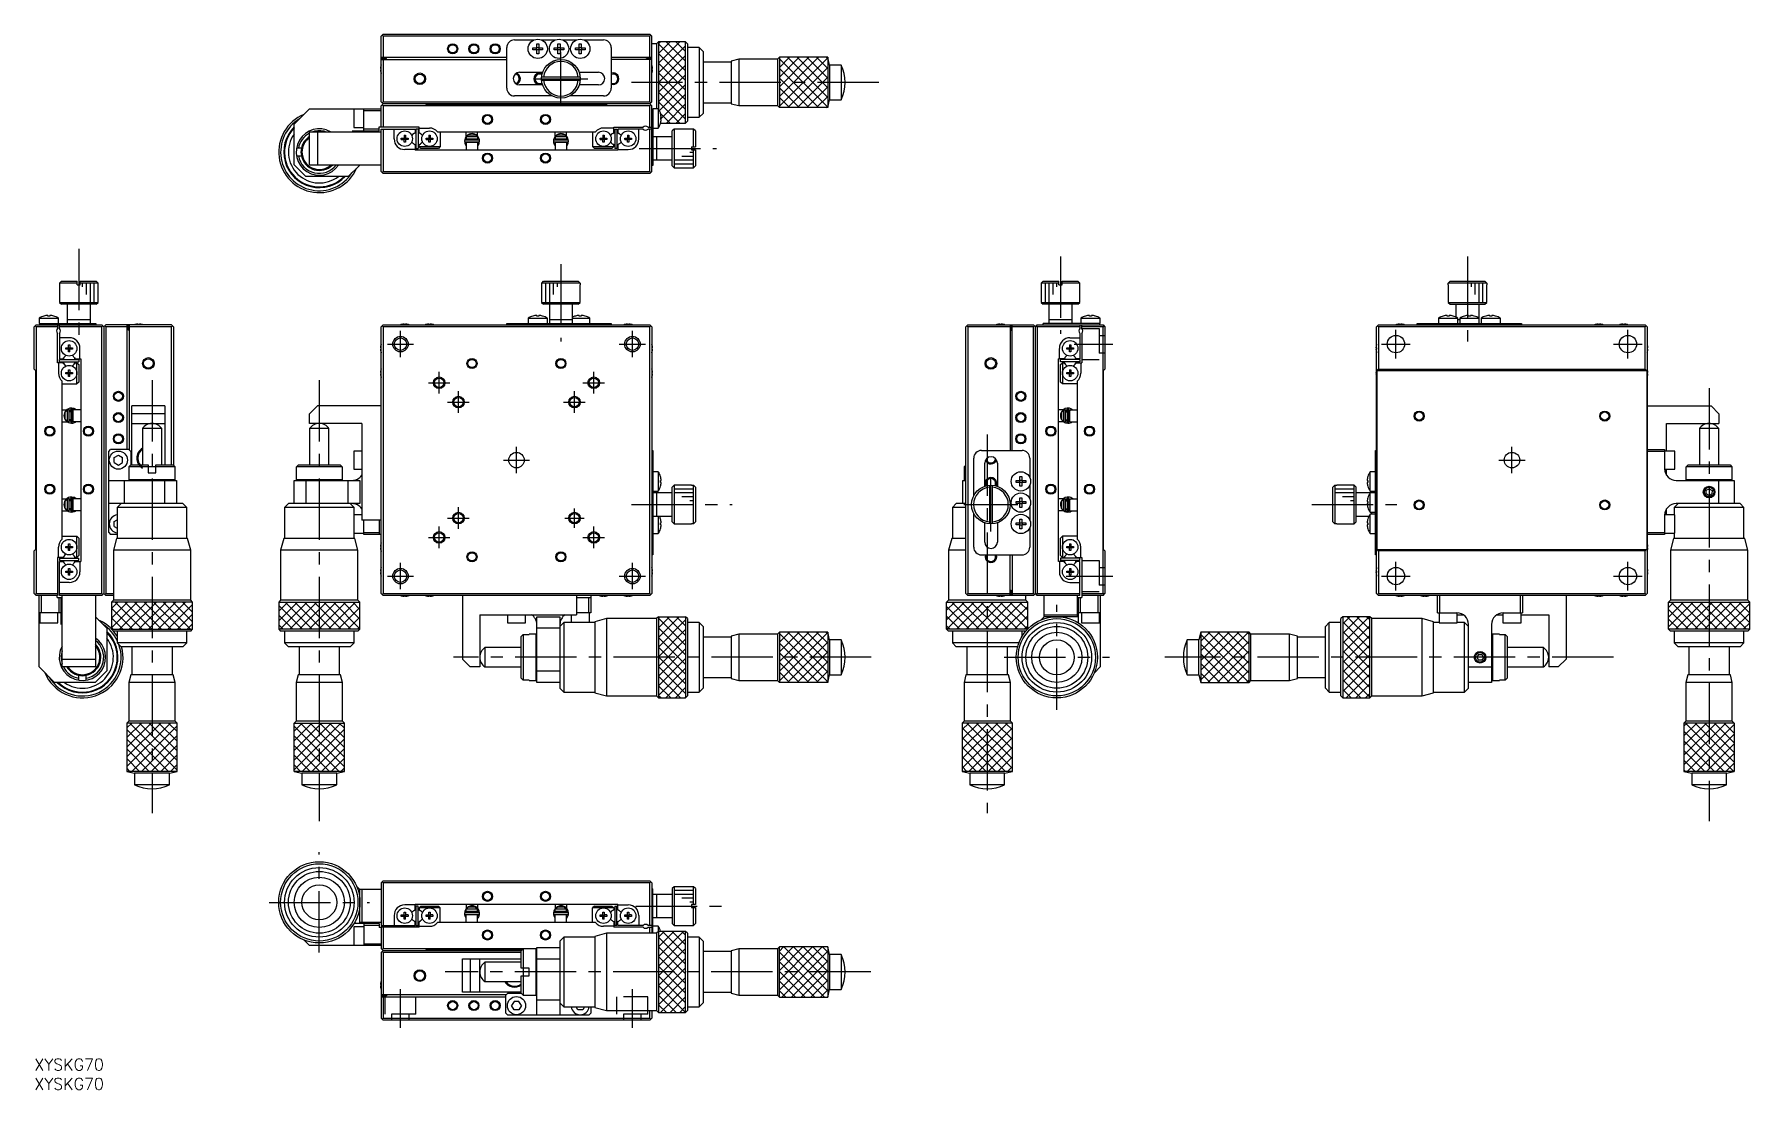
# Model space of a CAD drawing. Extents: x 0 to 444, y -8 to 265.
import ezdxf

# ---------------------------------------------------------------- set-up
doc = ezdxf.new("R2010")
doc.units = 0
doc.header["$LTSCALE"] = 0.5
doc.linetypes.add('CENTER', pattern=[50.8, 31.75, -6.35, 6.35, -6.35])
doc.linetypes.add('DASHED', pattern=[19.05, 12.7, -6.35])
for name, color, linetype in [('MSM_CENTER', 1, 'CENTER'), ('MSM_CONTINUOUS', 7, 'CONTINUOUS'), ('MSM_DASHED', 4, 'DASHED'), ('MSM_NARROW', 5, 'CONTINUOUS'), ('MSM_PART_NUMBER', 7, 'CONTINUOUS')]:
    doc.layers.add(name, color=color, linetype=linetype)
doc.styles.get("Standard").update_dxf_attribs({"font": 'txt.shx', "height": 3, "bigfont": 'bigfont.shx'})

# ---------------------------------------------------------------- blocks, each defined once
blk = doc.blocks.new('*U2')
at = {"layer": 'MSM_PART_NUMBER'}
blk.add_text('XYSKG70', height=3, dxfattribs=at).set_placement((0, -3))
blk = doc.blocks.new('*U3')
at = {"layer": 'MSM_PART_NUMBER'}
blk.add_text('XYSKG70', height=3, dxfattribs=at).set_placement((0, -8))

msp = doc.modelspace()

# ---------------------------------------------------------------- linework, layer by layer
at = {"layer": 'MSM_CENTER'}
for p, q in [((136.225, 246.45), (136.225, 260.45)), ((129.225, 253.45), (143.225, 253.45)), ((218.475, 252.5), (154.475, 252.5)), ((156.475, 235.45), (176.475, 235.45)), ((11.5, 209.475), (11.5, 185.475)), ((136.225, 205.475), (136.225, 185.475)), ((265.45, 207.475), (265.45, 187.475)), ((370.725, 207.475), (370.725, 185.475)), ((94.725, 181.425), (94.725, 188.225)), ((154.725, 181.425), (154.725, 188.225)), ((352.225, 181.125), (352.225, 188.525)), ((412.225, 181.125), (412.225, 188.525)), ((91.325, 184.825), (98.125, 184.825)), ((151.325, 184.825), (158.125, 184.825)), ((268.95, 184.825), (278.95, 184.825)), ((348.525, 184.825), (355.925, 184.825)), ((408.525, 184.825), (415.925, 184.825)), ((104.725, 172.025), (104.725, 177.625)), ((144.725, 172.025), (144.725, 177.625)), ((30.45, 175.475), (30.45, 63.475)), ((73.725, 175.475), (73.725, 61.475)), ((101.925, 174.825), (107.525, 174.825)), ((141.925, 174.825), (147.525, 174.825)), ((433.225, 173.475), (433.225, 61.475)), ((106.925, 169.825), (112.525, 169.825)), ((109.725, 167.025), (109.725, 172.625)), ((136.925, 169.825), (142.525, 169.825)), ((139.725, 167.025), (139.725, 172.625)), ((246.5, 161.475), (246.5, 63.475)), ((124.725, 151.425), (124.725, 158.225)), ((382.225, 151.425), (382.225, 158.225)), ((121.325, 154.825), (128.125, 154.825)), ((378.825, 154.825), (385.625, 154.825)), ((247.45, 136.325), (247.45, 150.325)), ((109.725, 137.025), (109.725, 142.625)), ((139.725, 137.325), (139.725, 142.325)), ((154.475, 143.325), (180.475, 143.325)), ((240.45, 143.325), (254.45, 143.325)), ((330.475, 143.325), (352.475, 143.325)), ((104.725, 132.025), (104.725, 137.625)), ((106.925, 139.825), (112.525, 139.825)), ((137.225, 139.825), (142.225, 139.825)), ((144.725, 132.025), (144.725, 137.625)), ((101.925, 134.825), (107.525, 134.825)), ((141.925, 134.825), (147.525, 134.825)), ((91.325, 124.825), (98.125, 124.825)), ((94.725, 121.425), (94.725, 128.225)), ((151.325, 124.825), (158.125, 124.825)), ((154.725, 121.425), (154.725, 128.225)), ((266.95, 124.825), (278.95, 124.825)), ((348.525, 124.825), (355.925, 124.825)), ((352.225, 121.125), (352.225, 128.525)), ((408.525, 124.825), (415.925, 124.825)), ((412.225, 121.125), (412.225, 128.525)), ((264.5, 90.225), (264.5, 117.425)), ((216.475, 103.825), (108.475, 103.825)), ((250.9, 103.825), (278.1, 103.825)), ((408.475, 103.825), (292.475, 103.825)), ((73.725, 27.45), (73.725, 53.45)), ((60.725, 40.45), (86.725, 40.45)), ((155.575, 39.5), (178.975, 39.5)), ((216.375, 22.45), (106.275, 22.45)), ((94.725, 8), (94.725, 18)), ((154.725, 8), (154.725, 18))]:
    msp.add_line(p, q, dxfattribs=at)
at = {"layer": 'MSM_CONTINUOUS'}
for p, q in [((89.725, 264.45), (90.225, 264.95)), ((89.725, 247.45), (89.725, 264.45)), ((89.975, 264.7), (90.225, 264.45)), ((90.225, 264.95), (159.225, 264.95)), ((159.225, 264.45), (90.225, 264.45)), ((90.225, 264.45), (90.225, 258.95)), ((124.225, 263.5), (129.245204, 263.5)), ((129.965, 262.45859), (130.485, 262.45859)), ((129.965, 261.46), (129.965, 262.45859)), ((130.485, 262.45859), (130.485, 261.46)), ((131.204796, 263.5), (134.745204, 263.5)), ((135.465, 262.45859), (135.985, 262.45859)), ((135.465, 261.46), (135.465, 262.45859)), ((135.985, 262.45859), (135.985, 261.46)), ((136.704796, 263.5), (140.245204, 263.5)), ((140.965, 262.45859), (141.485, 262.45859)), ((140.965, 261.46), (140.965, 262.45859)), ((141.485, 262.45859), (141.485, 261.46)), ((142.204796, 263.5), (147.225, 263.5)), ((159.225, 264.95), (159.725, 264.45)), ((159.225, 264.45), (159.475, 264.7)), ((159.225, 258.95), (159.225, 264.45)), ((159.725, 247.45), (159.725, 264.45)), ((160.975, 262.5), (159.725, 262.5)), ((161.475, 263), (160.975, 262.5)), ((160.975, 262.5), (160.975, 245.7)), ((161.475, 263), (161.475, 245.610394)), ((168.475, 263), (161.475, 263)), ((168.975, 262.5), (168.475, 263)), ((168.475, 242), (168.475, 263)), ((168.975, 262.5), (168.975, 242.5)), ((122.225, 258.95), (89.725, 258.95)), ((89.725, 258.7), (91.125, 258.7)), ((89.725, 258.45), (122.225, 258.45)), ((90.225, 258.45), (90.225, 247.45)), ((91.125, 258.45), (91.125, 258.7)), ((122.225, 251), (122.225, 261.5)), ((128.96641, 260.94), (128.96641, 261.46)), ((128.96641, 261.46), (129.965, 261.46)), ((129.965, 260.94), (128.96641, 260.94)), ((129.923625, 260.94), (129.923625, 261.46)), ((129.965, 261.501375), (130.485, 261.501375)), ((129.965, 259.94141), (129.965, 260.94)), ((130.485, 260.898625), (129.965, 260.898625)), ((130.485, 259.94141), (129.965, 259.94141)), ((130.485, 261.46), (131.48359, 261.46)), ((130.485, 260.94), (130.485, 259.94141)), ((131.48359, 260.94), (130.485, 260.94)), ((130.526375, 261.46), (130.526375, 260.94)), ((131.48359, 261.46), (131.48359, 260.94)), ((134.46641, 260.94), (134.46641, 261.46)), ((134.46641, 261.46), (135.465, 261.46)), ((135.465, 260.94), (134.46641, 260.94)), ((135.423625, 260.94), (135.423625, 261.46)), ((135.465, 261.501375), (135.985, 261.501375)), ((135.465, 259.94141), (135.465, 260.94)), ((135.985, 260.898625), (135.465, 260.898625)), ((135.985, 259.94141), (135.465, 259.94141)), ((135.985, 261.46), (136.98359, 261.46)), ((135.985, 260.94), (135.985, 259.94141)), ((136.98359, 260.94), (135.985, 260.94)), ((136.026375, 261.46), (136.026375, 260.94)), ((136.98359, 261.46), (136.98359, 260.94)), ((139.96641, 260.94), (139.96641, 261.46)), ((139.96641, 261.46), (140.965, 261.46)), ((140.965, 260.94), (139.96641, 260.94)), ((140.923625, 260.94), (140.923625, 261.46)), ((140.965, 261.501375), (141.485, 261.501375)), ((140.965, 259.94141), (140.965, 260.94)), ((141.485, 260.898625), (140.965, 260.898625)), ((141.485, 259.94141), (140.965, 259.94141)), ((141.485, 261.46), (142.48359, 261.46)), ((141.485, 260.94), (141.485, 259.94141)), ((142.48359, 260.94), (141.485, 260.94)), ((141.526375, 261.46), (141.526375, 260.94)), ((142.48359, 261.46), (142.48359, 260.94)), ((149.225, 261.5), (149.225, 251)), ((159.725, 258.95), (149.225, 258.95)), ((159.725, 258.45), (149.225, 258.45)), ((159.725, 258.7), (158.325, 258.7)), ((158.325, 258.45), (158.325, 258.7)), ((159.225, 247.45), (159.225, 258.45)), ((171.975, 261.5), (168.975, 261.5)), ((171.975, 261.5), (171.975, 243.5)), ((172.975, 260.5), (171.975, 261.5)), ((172.975, 260.5), (172.975, 244.5)), ((180.225, 257.75), (172.975, 257.75)), ((182.225, 258.5), (180.225, 258)), ((180.225, 258), (180.225, 247)), ((182.225, 258.5), (182.225, 246.5)), ((192.225, 258.5), (182.225, 258.5)), ((192.725, 259), (192.225, 258.5)), ((192.225, 258.5), (192.225, 246.5)), ((192.725, 259), (192.725, 246)), ((205.225, 259), (192.725, 259)), ((205.225, 259), (205.225, 246)), ((205.725, 257), (205.225, 259)), ((89.535141, 256.13), (89.655478, 256.13)), ((89.655478, 255.77), (89.535141, 255.77)), ((89.650856, 256.838616), (89.655478, 256.836361)), ((89.655478, 255.063639), (89.650856, 255.061384)), ((89.655478, 256.13), (89.655478, 255.77)), ((125.525, 255.15), (131.522873, 255.15)), ((141.208974, 253.85), (131.241026, 253.85)), ((131.241026, 253.05), (141.208974, 253.05)), ((140.927127, 255.15), (145.925, 255.15)), ((159.794522, 256.836361), (159.799144, 256.838616)), ((159.794522, 256.13), (159.914859, 256.13)), ((159.794522, 255.77), (159.794522, 256.13)), ((159.914859, 255.77), (159.794522, 255.77)), ((159.799144, 255.061384), (159.794522, 255.063639)), ((205.725, 257), (205.725, 248)), ((208.711833, 257), (205.725, 257)), ((208.711833, 257), (208.711833, 248)), ((133.945197, 249), (124.225, 249)), ((131.487912, 251.85), (125.525, 251.85)), ((147.225, 249), (138.504803, 249)), ((145.925, 251.85), (140.962088, 251.85)), ((71.225, 245.7), (67.225, 241.7)), ((71.225, 245.7), (89.725, 245.7)), ((82.625, 245.55), (82.625, 240.85)), ((85.225, 245.55), (82.625, 245.55)), ((85.225, 240), (85.225, 245.7)), ((89.725, 245.2), (85.225, 245.2)), ((90.225, 246.95), (89.725, 247.45)), ((89.725, 246.45), (90.225, 246.95)), ((89.725, 240.95), (89.725, 246.45)), ((90.225, 247.45), (89.975, 247.2)), ((89.975, 246.7), (90.225, 246.45)), ((90.225, 247.45), (159.225, 247.45)), ((159.225, 246.95), (90.225, 246.95)), ((159.225, 246.45), (90.225, 246.45)), ((90.225, 246.45), (90.225, 240.95)), ((101.225, 246.95), (101.575, 246.6)), ((147.875, 246.6), (101.575, 246.6)), ((126.025, 246.95), (126.375, 246.6)), ((126.475, 246.95), (126.475, 246.6)), ((129.775, 246.6), (129.775, 246.95)), ((129.875, 246.6), (129.975, 246.7)), ((129.975, 246.6), (129.975, 246.95)), ((135.975, 246.95), (135.975, 246.6)), ((136.975, 246.95), (136.975, 246.6)), ((144.975, 246.95), (144.975, 246.6)), ((148.225, 246.95), (147.875, 246.6)), ((147.975, 246.95), (147.975, 246.7)), ((159.475, 247.2), (159.225, 247.45)), ((159.725, 247.45), (159.225, 246.95)), ((159.725, 246.45), (159.225, 246.95)), ((159.225, 246.45), (159.475, 246.7)), ((159.225, 240.95), (159.225, 246.45)), ((159.725, 229.45), (159.725, 246.45)), ((159.725, 245.5), (160.025, 245.5)), ((161.416657, 245.7), (160.025, 245.7)), ((160.025, 245.7), (160.025, 231)), ((161.416657, 245.7), (161.416657, 240.7)), ((161.987581, 244.45859), (161.994436, 244.461933)), ((171.975, 243.5), (172.975, 244.5)), ((172.975, 247.25), (180.225, 247.25)), ((180.225, 247), (182.225, 246.5)), ((182.225, 246.5), (192.225, 246.5)), ((192.225, 246.5), (192.725, 246)), ((205.225, 246), (192.725, 246)), ((205.225, 246), (205.725, 248)), ((205.725, 248), (208.711833, 248)), ((67.225, 231.2), (67.225, 241.7)), ((71.225, 231.15), (71.225, 239.75)), ((71.225, 239.75), (89.725, 239.75)), ((73.225, 239.75), (73.225, 231.15)), ((82.225, 240), (89.225, 240)), ((82.625, 240.85), (85.225, 240.85)), ((84.225, 240), (84.225, 239.75)), ((85.225, 240.5), (89.225, 240.5)), ((89.225, 241), (89.725, 241)), ((89.225, 240), (89.225, 241)), ((99.525, 240.95), (89.725, 240.95)), ((89.725, 229.45), (89.725, 240.45)), ((89.725, 240.45), (98.525, 240.45)), ((90.225, 240.45), (90.225, 229.45)), ((93.075, 237.9), (93.075, 240.45)), ((98.525, 240.45), (98.525, 239.494412)), ((98.725, 240.45), (98.725, 235.45)), ((99.325, 240.45), (98.725, 240.45)), ((99.325002, 240.45), (99.325002, 235.45)), ((99.525, 239.494412), (99.525, 240.95)), ((99.525, 240.7), (102.225, 240.7)), ((104.304062, 239.75), (145.145938, 239.75)), ((105.025, 239.75), (105.025, 235.95)), ((111.625, 239.75), (111.625, 238.432073)), ((114.625, 238.701317), (114.625, 239.75)), ((134.625, 239.75), (134.625, 238.432073)), ((137.625, 238.701317), (137.625, 239.75)), ((144.425, 239.75), (144.425, 235.95)), ((149.925, 240.7), (147.225, 240.7)), ((149.925, 240.95), (157.463562, 240.95)), ((149.925, 239.494412), (149.925, 240.95)), ((150.125, 240.45), (150.125, 235.45)), ((150.125, 240.45), (150.725, 240.45)), ((150.725, 240.45), (150.725, 235.45)), ((150.925, 240.45), (150.925, 239.494412)), ((157.463562, 240.45), (150.925, 240.45)), ((156.375, 237.9), (156.375, 240.45)), ((158.786438, 240.95), (159.725, 240.95)), ((159.725, 240.45), (158.786438, 240.45)), ((159.225, 229.45), (159.225, 240.45)), ((160.025, 240.7), (161.416657, 240.7)), ((162.167483, 243.46), (161.987581, 243.46)), ((161.987581, 243.46), (161.987581, 242.94)), ((162.159953, 242.94), (161.987581, 242.94)), ((161.994436, 241.938067), (161.987581, 241.94141)), ((162.004249, 242), (168.475, 242)), ((165.525, 240.45), (165.025, 239.95)), ((165.025, 230.95), (165.025, 239.95)), ((170.525, 240.45), (165.525, 240.45)), ((165.525, 240.45), (165.525, 230.45)), ((168.475, 242), (168.975, 242.5)), ((168.975, 243.5), (171.975, 243.5)), ((170.525, 235.85), (170.525, 240.45)), ((171.025, 239.95), (170.525, 240.45)), ((171.025, 239.95), (171.025, 235.85)), ((69.337518, 235.5), (67.80892, 235.5)), ((94.938639, 238.13), (95.645, 238.13)), ((94.938639, 237.77), (94.938639, 238.13)), ((94.938639, 237.77), (95.645, 237.77)), ((95.645, 238.836361), (96.005, 238.836361)), ((95.645, 238.836361), (95.645, 238.13)), ((95.655372, 238.119628), (95.645, 238.13)), ((95.655372, 237.780372), (95.645, 237.77)), ((95.645, 237.063639), (95.645, 237.77)), ((96.005, 237.063639), (95.645, 237.063639)), ((95.655372, 238.119628), (95.994628, 238.119628)), ((95.655372, 237.780372), (95.655372, 238.119628)), ((95.994628, 237.780372), (95.655372, 237.780372)), ((95.994628, 238.119628), (96.005, 238.13)), ((95.994628, 238.119628), (95.994628, 237.780372)), ((95.994628, 237.780372), (96.005, 237.77)), ((96.005, 238.836361), (96.005, 238.13)), ((96.005, 238.13), (96.711361, 238.13)), ((96.005, 237.77), (96.005, 237.063639)), ((96.711361, 237.77), (96.005, 237.77)), ((96.711361, 238.13), (96.711361, 237.77)), ((98.525, 239.494412), (98.23125, 239.324815)), ((98.23125, 236.575185), (98.525, 236.405588)), ((98.525, 236.405588), (98.525, 234.95)), ((98.725, 235.45), (99.325, 235.45)), ((99.81875, 239.324815), (99.525, 239.494412)), ((99.525, 236.405588), (99.81875, 236.575185)), ((99.525, 235.95), (99.525, 236.405588)), ((100.025, 235.45), (99.525, 235.95)), ((99.525, 235.95), (105.025, 235.95)), ((104.525, 235.45), (100.025, 235.45)), ((101.338639, 238.13), (102.045, 238.13)), ((101.338639, 237.77), (101.338639, 238.13)), ((101.338639, 237.77), (102.045, 237.77)), ((102.045, 238.836361), (102.405, 238.836361)), ((102.045, 238.836361), (102.045, 238.13)), ((102.055372, 238.119628), (102.045, 238.13)), ((102.055372, 237.780372), (102.045, 237.77)), ((102.045, 237.063639), (102.045, 237.77)), ((102.405, 237.063639), (102.045, 237.063639)), ((102.055372, 238.119628), (102.394628, 238.119628)), ((102.055372, 237.780372), (102.055372, 238.119628)), ((102.394628, 237.780372), (102.055372, 237.780372)), ((102.394628, 238.119628), (102.405, 238.13)), ((102.394628, 238.119628), (102.394628, 237.780372)), ((102.394628, 237.780372), (102.405, 237.77)), ((102.405, 238.836361), (102.405, 238.13)), ((102.405, 238.13), (103.111361, 238.13)), ((102.405, 237.77), (102.405, 237.063639)), ((103.111361, 237.77), (102.405, 237.77)), ((103.111361, 238.13), (103.111361, 237.77)), ((105.025, 235.95), (104.525, 235.45)), ((111.424539, 236.634698), (111.446835, 236.578106)), ((111.424978, 236.636351), (111.425405, 236.635039)), ((111.446566, 236.579374), (111.447885, 236.579926)), ((111.447097, 236.581837), (111.446567, 236.579372)), ((111.446835, 236.578106), (111.446567, 236.579372)), ((111.451775, 236.570697), (111.451651, 236.569238)), ((114.984909, 237.538494), (111.484909, 237.538494)), ((111.484909, 237.148494), (114.984909, 237.148494)), ((111.691596, 237.538548), (111.802142, 237.950149)), ((111.725, 238.45), (111.725, 237.95)), ((114.725, 238.45), (111.725, 238.45)), ((111.725, 237.95), (114.725, 237.95)), ((114.725, 236.95), (111.725, 236.95)), ((111.725, 236.95), (111.725, 234.95)), ((111.733123, 237.75), (112.225, 237.75)), ((111.779317, 238.45), (112.308485, 238.95)), ((111.799638, 236.950019), (111.800663, 236.95277)), ((111.800663, 236.95277), (111.806354, 236.966743)), ((111.806354, 236.966743), (111.812745, 236.980409)), ((111.812745, 236.980409), (111.819817, 236.993733)), ((111.819817, 236.993733), (111.827551, 237.006682)), ((111.827551, 237.006682), (111.835924, 237.019223)), ((111.835924, 237.019223), (111.844914, 237.031327)), ((111.844914, 237.031327), (111.854497, 237.042964)), ((111.854497, 237.042964), (111.864647, 237.054106)), ((111.864647, 237.054106), (111.875336, 237.064726)), ((111.875336, 237.064726), (111.886538, 237.074801)), ((111.886538, 237.074801), (111.898223, 237.084307)), ((111.898223, 237.084307), (111.91036, 237.093222)), ((111.91036, 237.093222), (111.92292, 237.101527)), ((111.92292, 237.101527), (111.935871, 237.109202)), ((111.935871, 237.109202), (111.949181, 237.116231)), ((111.949181, 237.116231), (111.962816, 237.122599)), ((111.962816, 237.122599), (111.976744, 237.128292)), ((111.976744, 237.128292), (111.99093, 237.133297)), ((111.99093, 237.133297), (112.005341, 237.137604)), ((112.005341, 237.137604), (112.019943, 237.141205)), ((112.019943, 237.141205), (112.034699, 237.144091)), ((112.034699, 237.144091), (112.049577, 237.146256)), ((112.049577, 237.146256), (112.064539, 237.147697)), ((112.064539, 237.147697), (112.079552, 237.14841)), ((112.079552, 237.14841), (112.086589, 237.148494)), ((112.125, 237.75), (112.125, 237.538494)), ((112.125, 237.148494), (112.125, 236.95)), ((112.225, 237.95), (112.225, 237.538494)), ((112.225, 237.148494), (112.225, 236.95)), ((112.308485, 238.95), (114.141515, 238.95)), ((114.141515, 238.95), (114.670683, 238.45)), ((114.225, 237.538494), (114.225, 237.95)), ((114.225, 237.75), (114.625, 237.75)), ((114.225, 236.95), (114.225, 237.148494)), ((114.383228, 237.148494), (114.397462, 237.14816)), ((114.397462, 237.14816), (114.412451, 237.147098)), ((114.412451, 237.147098), (114.427369, 237.145311)), ((114.427369, 237.145311), (114.442181, 237.142802)), ((114.442181, 237.142802), (114.456853, 237.139578)), ((114.456853, 237.139578), (114.471349, 237.135646)), ((114.471349, 237.135646), (114.485635, 237.131013)), ((114.485635, 237.131013), (114.499678, 237.125691)), ((114.499678, 237.125691), (114.513444, 237.119691)), ((114.513444, 237.119691), (114.526901, 237.113027)), ((114.526901, 237.113027), (114.540015, 237.105712)), ((114.540015, 237.105712), (114.552755, 237.097764)), ((114.552755, 237.097764), (114.56509, 237.089199)), ((114.56509, 237.089199), (114.576989, 237.080037)), ((114.576989, 237.080037), (114.588423, 237.070299)), ((114.588423, 237.070299), (114.599363, 237.060006)), ((114.599363, 237.060006), (114.609781, 237.049183)), ((114.609781, 237.049183), (114.619649, 237.037853)), ((114.619649, 237.037853), (114.628944, 237.026043)), ((114.625, 237.75), (114.625, 237.95)), ((114.628944, 237.026043), (114.637638, 237.013781)), ((114.637638, 237.013781), (114.64571, 237.001097)), ((114.64571, 237.001097), (114.653138, 236.98802)), ((114.653138, 236.98802), (114.6599, 236.974582)), ((114.6599, 236.974582), (114.665978, 236.960817)), ((114.665978, 236.960817), (114.670178, 236.950023)), ((114.667321, 237.95019), (114.778536, 237.538515)), ((115.018246, 236.569421), (114.72499, 236.6737)), ((114.725, 237.95), (114.725, 238.45)), ((114.725, 234.95), (114.725, 236.95)), ((114.736398, 236.678089), (114.725, 236.684268)), ((114.725223, 236.095563), (115.022171, 236.578526)), ((114.748513, 236.671755), (114.736398, 236.678089)), ((114.761263, 236.665308), (114.748513, 236.671755)), ((114.774565, 236.65879), (114.761263, 236.665308)), ((114.788328, 236.652246), (114.774565, 236.65879)), ((114.802461, 236.645719), (114.788328, 236.652246)), ((114.81687, 236.639253), (114.802461, 236.645719)), ((114.831458, 236.632891), (114.81687, 236.639253)), ((114.846128, 236.626675), (114.831458, 236.632891)), ((114.860781, 236.620647), (114.846128, 236.626675)), ((114.875321, 236.614848), (114.860781, 236.620647)), ((114.889649, 236.609315), (114.875321, 236.614848)), ((114.90367, 236.604087), (114.889649, 236.609315)), ((114.917291, 236.599197), (114.90367, 236.604087)), ((114.93042, 236.594679), (114.917291, 236.599197)), ((114.94297, 236.590562), (114.93042, 236.594679)), ((114.954857, 236.586875), (114.94297, 236.590562)), ((114.966001, 236.583641), (114.954857, 236.586875)), ((114.976328, 236.580883), (114.966001, 236.583641)), ((114.985769, 236.578619), (114.976328, 236.580883)), ((114.994261, 236.576864), (114.985769, 236.578619)), ((115.001747, 236.57563), (114.994261, 236.576864)), ((115.008177, 236.574924), (115.001747, 236.57563)), ((115.013509, 236.574753), (115.008177, 236.574924)), ((115.012204, 237.141862), (115.008279, 237.15001)), ((115.009342, 236.54923), (115.178626, 237.316346)), ((115.026115, 237.110489), (115.012204, 237.141862)), ((115.017706, 236.575116), (115.013509, 236.574753)), ((115.020741, 236.576011), (115.017706, 236.575116)), ((115.022593, 236.577433), (115.020741, 236.576011)), ((115.02325, 236.579372), (115.022593, 236.577433)), ((115.022982, 236.578106), (115.035057, 236.608283)), ((115.038441, 237.078473), (115.026115, 237.110489)), ((115.035057, 236.608283), (115.046239, 236.640714)), ((115.04915, 237.045893), (115.038441, 237.078473)), ((115.046239, 236.640714), (115.055784, 236.673654)), ((115.058217, 237.012829), (115.04915, 237.045893)), ((115.055784, 236.673654), (115.06367, 236.70702)), ((115.065621, 236.97936), (115.058217, 237.012829)), ((115.06367, 236.70702), (115.069877, 236.74073)), ((115.071344, 236.94557), (115.065621, 236.97936)), ((115.069877, 236.74073), (115.074392, 236.774702)), ((115.075371, 236.911541), (115.071344, 236.94557)), ((115.074392, 236.774702), (115.077203, 236.808853)), ((115.077693, 236.877357), (115.075371, 236.911541)), ((115.077203, 236.808853), (115.078304, 236.843099)), ((115.078304, 236.843099), (115.077693, 236.877357)), ((134.424539, 236.634698), (134.446835, 236.578106)), ((134.424978, 236.636351), (134.425405, 236.635039)), ((134.446566, 236.579374), (134.447885, 236.579926)), ((134.447097, 236.581837), (134.446567, 236.579372)), ((134.446835, 236.578106), (134.446567, 236.579372)), ((134.447726, 236.578338), (134.462103, 236.545608)), ((137.984909, 237.538494), (134.484909, 237.538494)), ((134.484909, 237.148494), (137.984909, 237.148494)), ((134.691596, 237.538548), (134.802142, 237.950149)), ((134.725, 238.45), (134.725, 237.95)), ((137.725, 238.45), (134.725, 238.45)), ((134.725, 237.95), (137.725, 237.95)), ((137.725, 236.95), (134.725, 236.95)), ((134.725, 236.95), (134.725, 234.95)), ((134.733123, 237.75), (135.225, 237.75)), ((134.779317, 238.45), (135.308485, 238.95)), ((134.799638, 236.950019), (134.800663, 236.95277)), ((134.800663, 236.95277), (134.806354, 236.966743)), ((134.806354, 236.966743), (134.812745, 236.980409)), ((134.812745, 236.980409), (134.819817, 236.993733)), ((134.819817, 236.993733), (134.827551, 237.006682)), ((134.827551, 237.006682), (134.835924, 237.019223)), ((134.835924, 237.019223), (134.844914, 237.031327)), ((134.844914, 237.031327), (134.854497, 237.042964)), ((134.854497, 237.042964), (134.864647, 237.054106)), ((134.864647, 237.054106), (134.875336, 237.064726)), ((134.875336, 237.064726), (134.886538, 237.074801)), ((134.886538, 237.074801), (134.898223, 237.084307)), ((134.898223, 237.084307), (134.91036, 237.093222)), ((134.91036, 237.093222), (134.92292, 237.101527)), ((134.92292, 237.101527), (134.935871, 237.109202)), ((134.935871, 237.109202), (134.949181, 237.116231)), ((134.949181, 237.116231), (134.962816, 237.122599)), ((134.962816, 237.122599), (134.976744, 237.128292)), ((134.976744, 237.128292), (134.99093, 237.133297)), ((134.99093, 237.133297), (135.005341, 237.137604)), ((135.005341, 237.137604), (135.019943, 237.141205)), ((135.019943, 237.141205), (135.034699, 237.144091)), ((135.034699, 237.144091), (135.049577, 237.146256)), ((135.049577, 237.146256), (135.064539, 237.147697)), ((135.064539, 237.147697), (135.079552, 237.14841)), ((135.079552, 237.14841), (135.086589, 237.148494)), ((135.125, 237.75), (135.125, 237.538494)), ((135.125, 237.148494), (135.125, 236.95)), ((135.225, 237.95), (135.225, 237.538494)), ((135.225, 237.148494), (135.225, 236.95)), ((135.308485, 238.95), (137.141515, 238.95)), ((137.141515, 238.95), (137.670683, 238.45)), ((137.225, 237.538494), (137.225, 237.95)), ((137.225, 237.75), (137.625, 237.75)), ((137.225, 236.95), (137.225, 237.148494)), ((137.383228, 237.148494), (137.397462, 237.14816)), ((137.397462, 237.14816), (137.412451, 237.147098)), ((137.412451, 237.147098), (137.427369, 237.145311)), ((137.427369, 237.145311), (137.442181, 237.142802)), ((137.442181, 237.142802), (137.456853, 237.139578)), ((137.456853, 237.139578), (137.471349, 237.135646)), ((137.471349, 237.135646), (137.485635, 237.131013)), ((137.485635, 237.131013), (137.499678, 237.125691)), ((137.499678, 237.125691), (137.513444, 237.119691)), ((137.513444, 237.119691), (137.526901, 237.113027)), ((137.526901, 237.113027), (137.540015, 237.105712)), ((137.540015, 237.105712), (137.552755, 237.097764)), ((137.552755, 237.097764), (137.56509, 237.089199)), ((137.56509, 237.089199), (137.576989, 237.080037)), ((137.576989, 237.080037), (137.588423, 237.070299)), ((137.588423, 237.070299), (137.599363, 237.060006)), ((137.599363, 237.060006), (137.609781, 237.049183)), ((137.609781, 237.049183), (137.619649, 237.037853)), ((137.619649, 237.037853), (137.628944, 237.026043)), ((137.625, 237.75), (137.625, 237.95)), ((137.628944, 237.026043), (137.637638, 237.013781)), ((137.637638, 237.013781), (137.64571, 237.001097)), ((137.64571, 237.001097), (137.653138, 236.98802)), ((137.653138, 236.98802), (137.6599, 236.974582)), ((137.6599, 236.974582), (137.665978, 236.960817)), ((137.665978, 236.960817), (137.670178, 236.950023)), ((137.667321, 237.95019), (137.778536, 237.538515)), ((138.018246, 236.569421), (137.72499, 236.6737)), ((137.725, 237.95), (137.725, 238.45)), ((137.725, 234.95), (137.725, 236.95)), ((137.736398, 236.678089), (137.725, 236.684268)), ((137.725223, 236.095563), (138.022171, 236.578526)), ((137.748513, 236.671755), (137.736398, 236.678089)), ((137.761263, 236.665308), (137.748513, 236.671755)), ((137.774565, 236.65879), (137.761263, 236.665308)), ((137.788328, 236.652246), (137.774565, 236.65879)), ((137.802461, 236.645719), (137.788328, 236.652246)), ((137.81687, 236.639253), (137.802461, 236.645719)), ((137.831458, 236.632891), (137.81687, 236.639253)), ((137.846128, 236.626675), (137.831458, 236.632891)), ((137.860781, 236.620647), (137.846128, 236.626675)), ((137.875321, 236.614848), (137.860781, 236.620647)), ((137.889649, 236.609315), (137.875321, 236.614848)), ((137.90367, 236.604087), (137.889649, 236.609315)), ((137.917291, 236.599197), (137.90367, 236.604087)), ((137.93042, 236.594679), (137.917291, 236.599197)), ((137.94297, 236.590562), (137.93042, 236.594679)), ((137.954857, 236.586875), (137.94297, 236.590562)), ((137.966001, 236.583641), (137.954857, 236.586875)), ((137.976328, 236.580883), (137.966001, 236.583641)), ((137.985769, 236.578619), (137.976328, 236.580883)), ((137.994261, 236.576864), (137.985769, 236.578619)), ((138.001747, 236.57563), (137.994261, 236.576864)), ((138.008177, 236.574924), (138.001747, 236.57563)), ((138.013509, 236.574753), (138.008177, 236.574924)), ((138.012204, 237.141862), (138.008279, 237.15001)), ((138.009342, 236.54923), (138.017969, 236.568807)), ((138.026115, 237.110489), (138.012204, 237.141862)), ((138.017706, 236.575116), (138.013509, 236.574753)), ((138.020741, 236.576011), (138.017706, 236.575116)), ((138.017969, 236.568807), (138.178626, 237.316346)), ((138.022593, 236.577433), (138.020741, 236.576011)), ((138.02325, 236.579372), (138.022593, 236.577433)), ((138.022982, 236.578106), (138.035057, 236.608283)), ((138.038441, 237.078473), (138.026115, 237.110489)), ((138.035057, 236.608283), (138.046239, 236.640714)), ((138.04915, 237.045893), (138.038441, 237.078473)), ((138.046239, 236.640714), (138.055784, 236.673654)), ((138.058217, 237.012829), (138.04915, 237.045893)), ((138.055784, 236.673654), (138.06367, 236.70702)), ((138.065621, 236.97936), (138.058217, 237.012829)), ((138.06367, 236.70702), (138.069877, 236.74073)), ((138.071344, 236.94557), (138.065621, 236.97936)), ((138.069877, 236.74073), (138.074392, 236.774702)), ((138.075371, 236.911541), (138.071344, 236.94557)), ((138.074392, 236.774702), (138.077203, 236.808853)), ((138.077693, 236.877357), (138.075371, 236.911541)), ((138.077203, 236.808853), (138.078304, 236.843099)), ((138.078304, 236.843099), (138.077693, 236.877357)), ((144.925, 235.45), (144.425, 235.95)), ((144.425, 235.95), (149.925, 235.95)), ((149.425, 235.45), (144.925, 235.45)), ((146.338639, 238.13), (147.045, 238.13)), ((146.338639, 237.77), (146.338639, 238.13)), ((146.338639, 237.77), (147.045, 237.77)), ((147.045, 238.836361), (147.405, 238.836361)), ((147.045, 238.836361), (147.045, 238.13)), ((147.055372, 238.119628), (147.045, 238.13)), ((147.055372, 237.780372), (147.045, 237.77)), ((147.045, 237.063639), (147.045, 237.77)), ((147.405, 237.063639), (147.045, 237.063639)), ((147.055372, 238.119628), (147.394628, 238.119628)), ((147.055372, 237.780372), (147.055372, 238.119628)), ((147.394628, 237.780372), (147.055372, 237.780372)), ((147.394628, 238.119628), (147.405, 238.13)), ((147.394628, 238.119628), (147.394628, 237.780372)), ((147.394628, 237.780372), (147.405, 237.77)), ((147.405, 238.836361), (147.405, 238.13)), ((147.405, 238.13), (148.111361, 238.13)), ((147.405, 237.77), (147.405, 237.063639)), ((148.111361, 237.77), (147.405, 237.77)), ((148.111361, 238.13), (148.111361, 237.77)), ((149.425, 235.45), (149.925, 235.95)), ((149.63125, 239.324815), (149.925, 239.494412)), ((149.925, 236.405588), (149.63125, 236.575185)), ((149.925, 235.95), (149.925, 236.405588)), ((150.725, 235.45), (150.125, 235.45)), ((150.925, 239.494412), (151.21875, 239.324815)), ((151.21875, 236.575185), (150.925, 236.405588)), ((150.925, 236.405588), (150.925, 234.95)), ((152.738639, 238.13), (153.445, 238.13)), ((152.738639, 237.77), (152.738639, 238.13)), ((152.738639, 237.77), (153.445, 237.77)), ((153.445, 238.836361), (153.805, 238.836361)), ((153.445, 238.836361), (153.445, 238.13)), ((153.455372, 238.119628), (153.445, 238.13)), ((153.455372, 237.780372), (153.445, 237.77)), ((153.445, 237.063639), (153.445, 237.77)), ((153.805, 237.063639), (153.445, 237.063639)), ((153.455372, 238.119628), (153.794628, 238.119628)), ((153.455372, 237.780372), (153.455372, 238.119628)), ((153.794628, 237.780372), (153.455372, 237.780372)), ((153.794628, 238.119628), (153.805, 238.13)), ((153.794628, 238.119628), (153.794628, 237.780372)), ((153.794628, 237.780372), (153.805, 237.77)), ((153.805, 238.836361), (153.805, 238.13)), ((153.805, 238.13), (154.511361, 238.13)), ((153.805, 237.77), (153.805, 237.063639)), ((154.511361, 237.77), (153.805, 237.77)), ((154.511361, 238.13), (154.511361, 237.77)), ((165.025, 238.45), (160.025, 238.45)), ((161.025, 232.45), (161.025, 238.45)), ((170.025, 235.85), (171.025, 235.85)), ((170.025, 235.85), (170.025, 235.05)), ((67.225, 231.2), (70.225, 228.2)), ((67.80892, 233.5), (69.337518, 233.5)), ((89.725, 231.15), (71.225, 231.15)), ((84.175, 231.15), (81.225, 228.2)), ((98.525, 235.15), (95.825, 235.15)), ((150.925, 234.95), (98.525, 234.95)), ((150.925, 235.15), (153.625, 235.15)), ((160.025, 231), (159.725, 231)), ((160.025, 232.45), (165.025, 232.45)), ((165.025, 230.95), (165.525, 230.45)), ((170.025, 235.05), (171.025, 235.05)), ((170.525, 230.45), (170.525, 235.05)), ((170.525, 230.45), (171.025, 230.95)), ((171.025, 235.05), (171.025, 230.95)), ((81.225, 228.2), (70.225, 228.2)), ((90.225, 228.95), (89.725, 229.45)), ((90.225, 229.45), (89.975, 229.2)), ((90.225, 229.45), (159.225, 229.45)), ((159.225, 228.95), (90.225, 228.95)), ((159.475, 229.2), (159.225, 229.45)), ((159.725, 229.45), (159.225, 228.95)), ((165.525, 230.45), (170.525, 230.45)), ((7, 201.125), (6.5, 200.625)), ((11.1, 200.625), (6.5, 200.625)), ((6.5, 200.625), (6.5, 195.625)), ((7, 201.125), (11.1, 201.125)), ((11.1, 200.125), (11.1, 201.125)), ((11.1, 200.125), (11.9, 200.125)), ((11.9, 201.125), (16, 201.125)), ((11.9, 200.125), (11.9, 201.125)), ((16.5, 200.625), (11.9, 200.625)), ((16.5, 200.625), (16, 201.125)), ((16.5, 195.625), (16.5, 200.625)), ((131.225, 200.125), (131.225, 195.625)), ((131.225, 200.125), (131.241026, 200.125)), ((131.241026, 200.625), (131.742813, 201.125)), ((141.208974, 200.625), (131.241026, 200.625)), ((131.241026, 200.125), (131.241026, 200.625)), ((131.742813, 201.125), (140.707187, 201.125)), ((140.707187, 201.125), (141.208974, 200.625)), ((141.208974, 200.625), (141.208974, 200.125)), ((141.208974, 200.125), (141.225, 200.125)), ((141.225, 195.625), (141.225, 200.125)), ((260.95, 201.125), (260.45, 200.625)), ((265.05, 200.625), (260.45, 200.625)), ((260.45, 200.625), (260.45, 195.625)), ((260.95, 201.125), (265.05, 201.125)), ((265.05, 200.125), (265.05, 201.125)), ((265.05, 200.125), (265.85, 200.125)), ((265.85, 201.125), (269.95, 201.125)), ((265.85, 200.125), (265.85, 201.125)), ((270.45, 200.625), (265.85, 200.625)), ((270.45, 200.625), (269.95, 201.125)), ((270.45, 195.625), (270.45, 200.625)), ((365.725, 200.125), (365.741026, 200.125)), ((365.725, 200.125), (365.725, 195.625)), ((365.741026, 200.625), (366.242813, 201.125)), ((365.741026, 200.125), (365.741026, 200.625)), ((375.708974, 200.625), (365.741026, 200.625)), ((366.242813, 201.125), (375.207187, 201.125)), ((375.207187, 201.125), (375.708974, 200.625)), ((375.708974, 200.625), (375.708974, 200.125)), ((375.708974, 200.125), (375.725, 200.125)), ((375.725, 195.625), (375.725, 200.125)), ((6.5, 195.625), (7, 195.125)), ((6.5, 195.625), (16.5, 195.625)), ((16, 195.125), (16.5, 195.625)), ((131.225, 195.625), (141.225, 195.625)), ((131.225, 195.625), (131.725, 195.125)), ((140.725, 195.125), (141.225, 195.625)), ((260.45, 195.625), (270.45, 195.625)), ((260.45, 195.625), (260.95, 195.125)), ((269.95, 195.125), (270.45, 195.625)), ((365.725, 195.625), (375.725, 195.625)), ((365.725, 195.625), (366.225, 195.125)), ((375.225, 195.125), (375.725, 195.625)), ((1.25, 191.516657), (6.25, 191.516657)), ((1.25, 191.516657), (1.25, 190.125)), ((2.49141, 192.087581), (2.488067, 192.094436)), ((3.49, 192.087581), (3.49, 192.259953)), ((4.01, 192.087581), (3.49, 192.087581)), ((4.01, 192.259953), (4.01, 192.087581)), ((5.011933, 192.094436), (5.00859, 192.087581)), ((6.25, 190.125), (6.25, 191.516657)), ((16, 195.125), (7, 195.125)), ((8.5, 195.125), (8.5, 190.125)), ((14.5, 191.125), (8.5, 191.125)), ((14.5, 190.125), (14.5, 195.125)), ((127.725, 191.516657), (132.725, 191.516657)), ((127.725, 191.516657), (127.725, 190.125)), ((128.96641, 192.087581), (128.963067, 192.094436)), ((129.965, 192.087581), (129.965, 192.259953)), ((130.485, 192.087581), (129.965, 192.087581)), ((130.485, 192.259953), (130.485, 192.087581)), ((131.486933, 192.094436), (131.48359, 192.087581)), ((140.725, 195.125), (131.725, 195.125)), ((132.725, 190.125), (132.725, 191.516657)), ((133.225, 195.125), (133.225, 190.125)), ((139.225, 191.125), (133.225, 191.125)), ((139.225, 190.125), (139.225, 195.125)), ((139.225, 191.516657), (143.725, 191.516657)), ((139.96641, 192.087581), (139.963067, 192.094436)), ((140.965, 192.087581), (140.965, 192.259953)), ((141.485, 192.087581), (140.965, 192.087581)), ((141.485, 192.259953), (141.485, 192.087581)), ((142.486933, 192.094436), (142.48359, 192.087581)), ((143.725, 190.125), (143.725, 191.516657)), ((269.95, 195.125), (260.95, 195.125)), ((262.45, 195.125), (262.45, 190.125)), ((268.45, 191.125), (262.45, 191.125)), ((268.45, 190.125), (268.45, 195.125)), ((270.7, 191.516657), (275.7, 191.516657)), ((270.7, 191.516657), (270.7, 190.125)), ((271.94141, 192.087581), (271.938067, 192.094436)), ((272.94, 192.087581), (272.94, 192.259953)), ((273.46, 192.087581), (272.94, 192.087581)), ((273.46, 192.259953), (273.46, 192.087581)), ((274.461933, 192.094436), (274.45859, 192.087581)), ((275.7, 190.125), (275.7, 191.516657)), ((363.225, 191.516657), (363.225, 190.125)), ((363.225, 191.516657), (368.225, 191.516657)), ((364.46641, 192.087581), (364.463067, 192.094436)), ((365.465, 192.087581), (365.465, 192.259953)), ((365.985, 192.087581), (365.465, 192.087581)), ((365.985, 192.259953), (365.985, 192.087581)), ((366.225, 195.125), (375.225, 195.125)), ((366.986933, 192.094436), (366.98359, 192.087581)), ((367.725, 195.125), (367.725, 191.806129)), ((368.225, 190.125), (368.225, 191.516657)), ((368.725, 191.125), (368.225, 191.125)), ((368.725, 191.516657), (368.725, 190.125)), ((368.725, 191.516657), (373.725, 191.516657)), ((369.96641, 192.087581), (369.963067, 192.094436)), ((370.965, 192.087581), (370.965, 192.259953)), ((371.485, 192.087581), (370.965, 192.087581)), ((371.485, 192.259953), (371.485, 192.087581)), ((372.486933, 192.094436), (372.48359, 192.087581)), ((373.725, 190.125), (373.725, 195.125)), ((374.225, 191.516657), (374.225, 190.125)), ((374.225, 191.516657), (379.225, 191.516657)), ((375.46641, 192.087581), (375.463067, 192.094436)), ((376.465, 192.087581), (376.465, 192.259953)), ((376.985, 192.087581), (376.465, 192.087581)), ((376.985, 192.259953), (376.985, 192.087581)), ((377.986933, 192.094436), (377.98359, 192.087581)), ((379.225, 190.125), (379.225, 191.516657)), ((0, 189.325), (0.5, 189.825)), ((0, 178.325), (0, 189.325)), ((0.5, 189.325), (0.25, 189.575)), ((0.5, 189.825), (17.5, 189.825)), ((0.5, 189.325), (0.5, 120.325)), ((6, 189.325), (0.5, 189.325)), ((1.25, 190.125), (15.95, 190.125)), ((1.45, 189.825), (1.45, 190.125)), ((6, 189.825), (6, 188.886438)), ((6, 180.025), (6, 187.563562)), ((6.5, 188.886438), (6.5, 189.825)), ((17.5, 189.325), (6.5, 189.325)), ((6.5, 187.563562), (6.5, 181.025)), ((9.05, 186.475), (6.5, 186.475)), ((15.95, 190.125), (15.95, 189.825)), ((17.5, 189.825), (18, 189.325)), ((17.75, 189.575), (17.5, 189.325)), ((17.5, 120.325), (17.5, 189.325)), ((18.5, 189.825), (18, 189.325)), ((18, 189.325), (18, 120.325)), ((18.5, 189.325), (18.25, 189.575)), ((35.5, 189.825), (18.5, 189.825)), ((24, 189.325), (18.5, 189.325)), ((18.5, 189.325), (18.5, 120.325)), ((24, 157.575), (24, 189.825)), ((24.25, 189.825), (24.25, 188.425)), ((24.5, 188.425), (24.25, 188.425)), ((24.5, 189.825), (24.5, 157.525)), ((35.5, 189.325), (24.5, 189.325)), ((26.113639, 189.894522), (26.111384, 189.899144)), ((26.82, 189.894522), (26.82, 190.014859)), ((27.18, 189.894522), (26.82, 189.894522)), ((27.18, 190.014859), (27.18, 189.894522)), ((27.888616, 189.899144), (27.886361, 189.894522)), ((36, 189.325), (35.5, 189.825)), ((35.75, 189.575), (35.5, 189.325)), ((35.5, 153.575), (35.5, 189.325)), ((36, 189.325), (36, 153.525)), ((90.225, 189.825), (89.725, 189.325)), ((89.725, 120.325), (89.725, 189.325)), ((90.225, 189.325), (89.975, 189.575)), ((90.225, 189.825), (159.225, 189.825)), ((90.225, 189.325), (90.225, 120.325)), ((159.225, 189.325), (90.225, 189.325)), ((94.938639, 189.894522), (94.936384, 189.899144)), ((95.645, 189.894522), (95.645, 190.014859)), ((96.005, 189.894522), (95.645, 189.894522)), ((96.005, 190.014859), (96.005, 189.894522)), ((96.713616, 189.899144), (96.711361, 189.894522)), ((101.338639, 189.894522), (101.336384, 189.899144)), ((102.045, 189.894522), (102.045, 190.014859)), ((102.405, 189.894522), (102.045, 189.894522)), ((102.405, 190.014859), (102.405, 189.894522)), ((103.113616, 189.899144), (103.111361, 189.894522)), ((122.225, 189.825), (122.225, 190.125)), ((122.225, 190.125), (149.225, 190.125)), ((146.338639, 189.894522), (146.336384, 189.899144)), ((147.045, 189.894522), (147.045, 190.014859)), ((147.405, 189.894522), (147.045, 189.894522)), ((147.405, 190.014859), (147.405, 189.894522)), ((148.113616, 189.899144), (148.111361, 189.894522)), ((149.225, 190.125), (149.225, 189.825)), ((152.738639, 189.894522), (152.736384, 189.899144)), ((153.445, 189.894522), (153.445, 190.014859)), ((153.805, 189.894522), (153.445, 189.894522)), ((153.805, 190.014859), (153.805, 189.894522)), ((154.513616, 189.899144), (154.511361, 189.894522)), ((159.725, 189.325), (159.225, 189.825)), ((159.225, 189.325), (159.475, 189.575)), ((159.225, 120.325), (159.225, 189.325)), ((159.725, 189.325), (159.725, 120.325)), ((240.95, 189.325), (241.45, 189.825)), ((240.95, 120.325), (240.95, 189.325)), ((241.45, 189.325), (241.2, 189.575)), ((241.45, 189.825), (258.45, 189.825)), ((241.45, 189.325), (241.45, 120.325)), ((252.45, 189.325), (241.45, 189.325)), ((249.063639, 189.894522), (249.061384, 189.899144)), ((249.77, 189.894522), (249.77, 190.014859)), ((250.13, 189.894522), (249.77, 189.894522)), ((250.13, 190.014859), (250.13, 189.894522)), ((250.838616, 189.899144), (250.836361, 189.894522)), ((252.45, 189.825), (252.45, 157.325)), ((252.45, 188.425), (252.7, 188.425)), ((252.7, 189.825), (252.7, 188.425)), ((252.95, 157.325), (252.95, 189.825)), ((258.45, 189.325), (252.95, 189.325)), ((258.45, 189.825), (258.95, 189.325)), ((258.7, 189.575), (258.45, 189.325)), ((258.45, 120.325), (258.45, 189.325)), ((258.95, 189.325), (259.45, 189.825)), ((258.95, 120.325), (258.95, 189.325)), ((259.45, 189.325), (259.2, 189.575)), ((259.45, 189.825), (276.45, 189.825)), ((270.45, 189.325), (259.45, 189.325)), ((259.45, 189.325), (259.45, 120.325)), ((261, 189.825), (261, 190.125)), ((275.7, 190.125), (261, 190.125)), ((267.9, 186.475), (270.45, 186.475)), ((270.45, 189.825), (270.45, 188.886438)), ((270.45, 187.563562), (270.45, 181.025)), ((270.95, 188.886438), (270.95, 189.825)), ((276.45, 189.325), (270.95, 189.325)), ((270.95, 187.563562), (270.95, 180.025)), ((275.5, 190.125), (275.5, 189.825)), ((276.45, 189.825), (276.95, 189.325)), ((276.7, 189.575), (276.45, 189.325)), ((276.45, 120.325), (276.45, 189.325)), ((276.95, 189.325), (276.95, 178.325)), ((347.725, 189.825), (347.225, 189.325)), ((347.225, 120.325), (347.225, 189.325)), ((347.725, 189.325), (347.475, 189.575)), ((347.725, 189.825), (416.725, 189.825)), ((347.725, 189.325), (347.725, 178.325)), ((416.725, 189.325), (347.725, 189.325)), ((352.438639, 189.894522), (352.436384, 189.899144)), ((353.145, 189.894522), (353.145, 190.014859)), ((353.505, 189.894522), (353.145, 189.894522)), ((353.505, 190.014859), (353.505, 189.894522)), ((354.213616, 189.899144), (354.211361, 189.894522)), ((357.725, 189.825), (357.725, 190.125)), ((357.725, 190.125), (384.725, 190.125)), ((384.725, 190.125), (384.725, 189.825)), ((403.838639, 189.894522), (403.836384, 189.899144)), ((404.545, 189.894522), (404.545, 190.014859)), ((404.905, 189.894522), (404.545, 189.894522)), ((404.905, 190.014859), (404.905, 189.894522)), ((405.613616, 189.899144), (405.611361, 189.894522)), ((410.238639, 189.894522), (410.236384, 189.899144)), ((410.945, 189.894522), (410.945, 190.014859)), ((411.305, 189.894522), (410.945, 189.894522)), ((411.305, 190.014859), (411.305, 189.894522)), ((412.013616, 189.899144), (412.011361, 189.894522)), ((417.225, 189.325), (416.725, 189.825)), ((416.975, 189.575), (416.725, 189.325)), ((416.725, 178.325), (416.725, 189.325)), ((417.225, 189.325), (417.225, 120.325)), ((8.113639, 183.905), (8.82, 183.905)), ((8.113639, 183.545), (8.113639, 183.905)), ((8.82, 183.545), (8.113639, 183.545)), ((8.82, 184.611361), (9.18, 184.611361)), ((8.82, 183.905), (8.82, 184.611361)), ((8.830372, 183.894628), (8.82, 183.905)), ((8.830372, 183.555372), (8.82, 183.545)), ((8.82, 182.838639), (8.82, 183.545)), ((9.18, 182.838639), (8.82, 182.838639)), ((8.830372, 183.555372), (8.830372, 183.894628)), ((8.830372, 183.894628), (9.169628, 183.894628)), ((9.169628, 183.555372), (8.830372, 183.555372)), ((9.169628, 183.894628), (9.18, 183.905)), ((9.169628, 183.894628), (9.169628, 183.555372)), ((9.169628, 183.555372), (9.18, 183.545)), ((9.18, 184.611361), (9.18, 183.905)), ((9.18, 183.905), (9.886361, 183.905)), ((9.886361, 183.545), (9.18, 183.545)), ((9.18, 182.838639), (9.18, 183.545)), ((9.886361, 183.905), (9.886361, 183.545)), ((11.8, 181.025), (11.8, 183.725)), ((89.535141, 183.905), (89.655478, 183.905)), ((89.655478, 183.545), (89.535141, 183.545)), ((89.650856, 184.613616), (89.655478, 184.611361)), ((89.655478, 182.838639), (89.650856, 182.836384)), ((89.655478, 183.905), (89.655478, 183.545)), ((159.794522, 184.611361), (159.799144, 184.613616)), ((159.794522, 183.545), (159.794522, 183.905)), ((159.794522, 183.905), (159.914859, 183.905)), ((159.914859, 183.545), (159.794522, 183.545)), ((159.799144, 182.836384), (159.794522, 182.838639)), ((265.15, 181.025), (265.15, 183.725)), ((267.063639, 183.545), (267.063639, 183.905)), ((267.063639, 183.905), (267.77, 183.905)), ((267.77, 183.545), (267.063639, 183.545)), ((267.77, 184.611361), (268.13, 184.611361)), ((267.77, 184.611361), (267.77, 183.905)), ((267.780372, 183.894628), (267.77, 183.905)), ((267.780372, 183.555372), (267.77, 183.545)), ((267.77, 182.838639), (267.77, 183.545)), ((268.13, 182.838639), (267.77, 182.838639)), ((267.780372, 183.894628), (268.119628, 183.894628)), ((267.780372, 183.555372), (267.780372, 183.894628)), ((268.119628, 183.555372), (267.780372, 183.555372)), ((268.119628, 183.894628), (268.13, 183.905)), ((268.119628, 183.894628), (268.119628, 183.555372)), ((268.119628, 183.555372), (268.13, 183.545)), ((268.13, 184.611361), (268.13, 183.905)), ((268.13, 183.905), (268.836361, 183.905)), ((268.13, 183.545), (268.13, 182.838639)), ((268.836361, 183.545), (268.13, 183.545)), ((268.836361, 183.905), (268.836361, 183.545)), ((347.035141, 183.905), (347.155478, 183.905)), ((347.155478, 183.545), (347.035141, 183.545)), ((347.150856, 184.613616), (347.155478, 184.611361)), ((347.155478, 182.838639), (347.150856, 182.836384)), ((347.155478, 183.905), (347.155478, 183.545)), ((417.294522, 184.611361), (417.299144, 184.613616)), ((417.294522, 183.905), (417.414859, 183.905)), ((417.294522, 183.545), (417.294522, 183.905)), ((417.414859, 183.545), (417.294522, 183.545)), ((417.299144, 182.836384), (417.294522, 182.838639)), ((0, 178.325), (0.35, 177.975)), ((0.35, 177.975), (0.35, 131.675)), ((7.455588, 180.025), (6, 180.025)), ((6.25, 180.025), (6.25, 177.325)), ((6.5, 181.025), (7.455588, 181.025)), ((6.5, 180.225), (6.5, 180.825)), ((6.5, 180.825), (11.5, 180.825)), ((6.5, 180.225), (11.5, 180.225)), ((7.455588, 181.025), (7.625185, 181.31875)), ((7.625185, 179.73125), (7.455588, 180.025)), ((8.113639, 177.505), (8.82, 177.505)), ((8.113639, 177.145), (8.113639, 177.505)), ((8.82, 178.211361), (9.18, 178.211361)), ((8.82, 177.505), (8.82, 178.211361)), ((8.830372, 177.494628), (8.82, 177.505)), ((8.830372, 177.155372), (8.830372, 177.494628)), ((8.830372, 177.494628), (9.169628, 177.494628)), ((9.169628, 177.494628), (9.18, 177.505)), ((9.169628, 177.494628), (9.169628, 177.155372)), ((9.18, 178.211361), (9.18, 177.505)), ((9.18, 177.505), (9.886361, 177.505)), ((9.886361, 177.505), (9.886361, 177.145)), ((10.374815, 181.31875), (10.544412, 181.025)), ((10.544412, 180.025), (10.374815, 179.73125)), ((10.544412, 181.025), (12, 181.025)), ((11, 180.025), (10.544412, 180.025)), ((11, 180.025), (11.5, 179.525)), ((11, 174.525), (11, 180.025)), ((11.5, 180.825), (11.5, 180.225)), ((11.5, 179.525), (11.5, 175.025)), ((12, 181.025), (12, 128.625)), ((89.535141, 177.505), (89.655478, 177.505)), ((89.650856, 178.213616), (89.655478, 178.211361)), ((89.655478, 177.505), (89.655478, 177.145)), ((159.794522, 178.211361), (159.799144, 178.213616)), ((159.794522, 177.145), (159.794522, 177.505)), ((159.794522, 177.505), (159.914859, 177.505)), ((264.95, 128.625), (264.95, 181.025)), ((266.405588, 181.025), (264.95, 181.025)), ((270.45, 180.825), (265.45, 180.825)), ((265.45, 180.225), (265.45, 180.825)), ((270.45, 180.225), (265.45, 180.225)), ((265.45, 179.525), (265.95, 180.025)), ((265.45, 175.025), (265.45, 179.525)), ((265.95, 180.025), (266.405588, 180.025)), ((265.95, 180.025), (265.95, 174.525)), ((266.575185, 181.31875), (266.405588, 181.025)), ((266.405588, 180.025), (266.575185, 179.73125)), ((267.063639, 177.145), (267.063639, 177.505)), ((267.063639, 177.505), (267.77, 177.505)), ((267.77, 178.211361), (268.13, 178.211361)), ((267.77, 178.211361), (267.77, 177.505)), ((267.780372, 177.494628), (267.77, 177.505)), ((267.780372, 177.494628), (268.119628, 177.494628)), ((267.780372, 177.155372), (267.780372, 177.494628)), ((268.119628, 177.494628), (268.13, 177.505)), ((268.119628, 177.494628), (268.119628, 177.155372)), ((268.13, 178.211361), (268.13, 177.505)), ((268.13, 177.505), (268.836361, 177.505)), ((268.836361, 177.505), (268.836361, 177.145)), ((269.494412, 181.025), (269.324815, 181.31875)), ((269.324815, 179.73125), (269.494412, 180.025)), ((270.45, 181.025), (269.494412, 181.025)), ((269.494412, 180.025), (270.95, 180.025)), ((270.45, 180.825), (270.45, 180.225)), ((270.7, 180.025), (270.7, 177.325)), ((276.6, 177.975), (276.95, 178.325)), ((276.6, 131.675), (276.6, 177.975)), ((347.035141, 177.505), (347.155478, 177.505)), ((347.150856, 178.213616), (347.155478, 178.211361)), ((347.155478, 177.505), (347.155478, 177.145)), ((347.375, 177.975), (347.725, 178.325)), ((347.375, 131.675), (347.375, 177.975)), ((347.375, 177.975), (417.075, 177.975)), ((347.725, 178.325), (416.725, 178.325)), ((416.725, 178.325), (417.075, 177.975)), ((417.075, 177.975), (417.075, 131.675)), ((417.294522, 178.211361), (417.299144, 178.213616)), ((417.294522, 177.505), (417.414859, 177.505)), ((417.294522, 177.145), (417.294522, 177.505)), ((7.2, 134.404062), (7.2, 175.245938)), ((7.2, 174.525), (11, 174.525)), ((8.82, 177.145), (8.113639, 177.145)), ((8.830372, 177.155372), (8.82, 177.145)), ((8.82, 176.438639), (8.82, 177.145)), ((9.18, 176.438639), (8.82, 176.438639)), ((9.169628, 177.155372), (8.830372, 177.155372)), ((9.169628, 177.155372), (9.18, 177.145)), ((9.886361, 177.145), (9.18, 177.145)), ((9.18, 176.438639), (9.18, 177.145)), ((11.5, 175.025), (11, 174.525)), ((89.655478, 177.145), (89.535141, 177.145)), ((89.655478, 176.438639), (89.650856, 176.436384)), ((159.914859, 177.145), (159.794522, 177.145)), ((159.799144, 176.436384), (159.794522, 176.438639)), ((265.95, 174.525), (265.45, 175.025)), ((269.75, 174.525), (265.95, 174.525)), ((267.77, 177.145), (267.063639, 177.145)), ((267.780372, 177.155372), (267.77, 177.145)), ((267.77, 176.438639), (267.77, 177.145)), ((268.13, 176.438639), (267.77, 176.438639)), ((268.119628, 177.155372), (267.780372, 177.155372)), ((268.119628, 177.155372), (268.13, 177.145)), ((268.13, 177.145), (268.13, 176.438639)), ((268.836361, 177.145), (268.13, 177.145)), ((269.75, 175.245938), (269.75, 134.404062)), ((347.155478, 177.145), (347.035141, 177.145)), ((347.155478, 176.438639), (347.150856, 176.436384)), ((417.414859, 177.145), (417.294522, 177.145)), ((417.299144, 176.436384), (417.294522, 176.438639)), ((25.2, 153.575), (25.2, 168.825)), ((33.8, 168.825), (25.2, 168.825)), ((33.8, 168.825), (33.8, 153.575)), ((73.225, 168.825), (71.225, 166.825)), ((89.725, 168.825), (73.225, 168.825)), ((417.225, 168.825), (433.725, 168.825)), ((435.725, 166.825), (433.725, 168.825)), ((8.248683, 167.725), (7.2, 167.725)), ((7.2, 164.725), (8.517927, 164.725)), ((8, 167.241515), (8.5, 167.770683)), ((8, 165.408485), (8, 167.241515)), ((8.5, 164.879317), (8, 165.408485)), ((9, 167.825), (8.5, 167.825)), ((8.5, 167.825), (8.5, 164.825)), ((8.5, 164.825), (9, 164.825)), ((8.99981, 167.767321), (9.411485, 167.878536)), ((9.411452, 164.791596), (8.999851, 164.902142)), ((9, 164.825), (9, 167.825)), ((9.2, 167.725), (9, 167.725)), ((9.411506, 167.325), (9, 167.325)), ((9, 165.325), (9.411506, 165.325)), ((9.2, 167.325), (9.2, 167.725)), ((9.2, 164.833123), (9.2, 165.325)), ((9.2, 165.225), (9.411506, 165.225)), ((9.411506, 168.084909), (9.411506, 164.584909)), ((10.378437, 168.119162), (9.633654, 168.278626)), ((9.808138, 168.112204), (9.79999, 168.108279)), ((9.801506, 164.584909), (9.801506, 168.084909)), ((9.801506, 167.483228), (9.80184, 167.497462)), ((10, 167.325), (9.801506, 167.325)), ((9.801506, 165.325), (10, 165.325)), ((9.801506, 165.225), (10, 165.225)), ((9.80159, 165.179552), (9.801506, 165.186589)), ((9.802303, 165.164539), (9.80159, 165.179552)), ((9.80184, 167.497462), (9.802902, 167.512451)), ((9.803744, 165.149577), (9.802303, 165.164539)), ((9.802902, 167.512451), (9.804689, 167.527369)), ((9.805909, 165.134699), (9.803744, 165.149577)), ((9.804689, 167.527369), (9.807198, 167.542181)), ((9.808795, 165.119943), (9.805909, 165.134699)), ((9.807198, 167.542181), (9.810422, 167.556853)), ((9.839511, 168.126115), (9.808138, 168.112204)), ((9.812396, 165.105341), (9.808795, 165.119943)), ((9.810422, 167.556853), (9.814354, 167.571349)), ((9.816703, 165.09093), (9.812396, 165.105341)), ((9.814354, 167.571349), (9.818987, 167.585635)), ((9.821708, 165.076744), (9.816703, 165.09093)), ((9.818987, 167.585635), (9.824309, 167.599678)), ((9.827401, 165.062816), (9.821708, 165.076744)), ((9.824309, 167.599678), (9.830309, 167.613444)), ((9.833769, 165.049181), (9.827401, 165.062816)), ((9.830309, 167.613444), (9.836973, 167.626901)), ((9.840798, 165.035871), (9.833769, 165.049181)), ((9.836973, 167.626901), (9.844288, 167.640015)), ((9.871527, 168.138441), (9.839511, 168.126115)), ((9.848473, 165.02292), (9.840798, 165.035871)), ((9.844288, 167.640015), (9.852236, 167.652755)), ((9.856778, 165.01036), (9.848473, 165.02292)), ((9.852236, 167.652755), (9.860801, 167.66509)), ((9.865693, 164.998223), (9.856778, 165.01036)), ((9.860801, 167.66509), (9.869963, 167.676989)), ((9.875199, 164.986538), (9.865693, 164.998223)), ((9.869963, 167.676989), (9.879701, 167.688423)), ((9.904107, 168.14915), (9.871527, 168.138441)), ((9.885274, 164.975336), (9.875199, 164.986538)), ((9.879701, 167.688423), (9.889994, 167.699363)), ((9.895894, 164.964647), (9.885274, 164.975336)), ((9.889994, 167.699363), (9.900817, 167.709781)), ((9.907036, 164.954497), (9.895894, 164.964647)), ((9.900817, 167.709781), (9.912147, 167.719649)), ((9.937171, 168.158217), (9.904107, 168.14915)), ((9.918673, 164.944914), (9.907036, 164.954497)), ((9.912147, 167.719649), (9.923957, 167.728944)), ((9.930777, 164.935924), (9.918673, 164.944914)), ((9.923957, 167.728944), (9.936219, 167.737638)), ((9.943318, 164.927551), (9.930777, 164.935924)), ((9.936219, 167.737638), (9.948903, 167.74571)), ((9.97064, 168.165621), (9.937171, 168.158217)), ((9.956267, 164.919817), (9.943318, 164.927551)), ((9.948903, 167.74571), (9.96198, 167.753138)), ((9.969591, 164.912745), (9.956267, 164.919817)), ((9.96198, 167.753138), (9.975418, 167.7599)), ((9.983257, 164.906354), (9.969591, 164.912745)), ((10.00443, 168.171344), (9.97064, 168.165621)), ((9.975418, 167.7599), (9.989183, 167.765978)), ((9.99723, 164.900663), (9.983257, 164.906354)), ((9.989183, 167.765978), (9.999977, 167.770178)), ((9.999981, 164.899638), (9.99723, 164.900663)), ((10, 167.825), (10, 164.825)), ((12, 167.825), (10, 167.825)), ((10, 164.825), (12, 164.825)), ((10.038459, 168.175371), (10.00443, 168.171344)), ((10.072643, 168.177693), (10.038459, 168.175371)), ((10.106901, 168.178304), (10.072643, 168.177693)), ((10.141147, 168.177203), (10.106901, 168.178304)), ((10.175298, 168.174392), (10.141147, 168.177203)), ((10.20927, 168.169877), (10.175298, 168.174392)), ((10.24298, 168.16367), (10.20927, 168.169877)), ((10.276346, 168.155784), (10.24298, 168.16367)), ((10.271911, 167.836398), (10.265732, 167.825)), ((10.278245, 167.848513), (10.271911, 167.836398)), ((10.380579, 168.118246), (10.2763, 167.82499)), ((10.309286, 168.146239), (10.276346, 168.155784)), ((10.284692, 167.861263), (10.278245, 167.848513)), ((10.29121, 167.874565), (10.284692, 167.861263)), ((10.297754, 167.888328), (10.29121, 167.874565)), ((10.304281, 167.902461), (10.297754, 167.888328)), ((10.310747, 167.91687), (10.304281, 167.902461)), ((10.341717, 168.135057), (10.309286, 168.146239)), ((10.317109, 167.931458), (10.310747, 167.91687)), ((10.313706, 164.524814), (10.330602, 164.530723)), ((10.323325, 167.946128), (10.317109, 167.931458)), ((10.329353, 167.960781), (10.323325, 167.946128)), ((10.335152, 167.975321), (10.329353, 167.960781)), ((10.330903, 164.530029), (10.389585, 164.555508)), ((10.340685, 167.989649), (10.335152, 167.975321)), ((10.345913, 168.00367), (10.340685, 167.989649)), ((10.371894, 168.122982), (10.341717, 168.135057)), ((10.350803, 168.017291), (10.345913, 168.00367)), ((10.355321, 168.03042), (10.350803, 168.017291)), ((10.359438, 168.04297), (10.355321, 168.03042)), ((10.363125, 168.054857), (10.359438, 168.04297)), ((10.366359, 168.066001), (10.363125, 168.054857)), ((10.369117, 168.076328), (10.366359, 168.066001)), ((10.371381, 168.085769), (10.369117, 168.076328)), ((10.370628, 164.546567), (10.370322, 164.547295)), ((10.370628, 168.12325), (10.372567, 168.122593)), ((10.371894, 164.546835), (10.370628, 164.546567)), ((10.373136, 168.094261), (10.371381, 168.085769)), ((10.854437, 167.825223), (10.371474, 168.122171)), ((10.372567, 168.122593), (10.373989, 168.120741)), ((10.37437, 168.101747), (10.373136, 168.094261)), ((10.373989, 168.120741), (10.374884, 168.117706)), ((10.375076, 168.108177), (10.37437, 168.101747)), ((10.374884, 168.117706), (10.375247, 168.113509)), ((10.375247, 168.113509), (10.375076, 168.108177)), ((10.375145, 168.117646), (10.380579, 168.118246)), ((10.40077, 168.109342), (10.378437, 168.119162)), ((33.8, 166.825), (25.2, 166.825)), ((25.2, 164.325), (33.8, 164.325)), ((71.225, 164.325), (71.225, 166.825)), ((84.725, 164.325), (71.225, 164.325)), ((84.725, 164.325), (84.725, 139.325)), ((266.095871, 167.825), (264.95, 167.825)), ((264.95, 164.825), (266.119533, 164.825)), ((265.75, 167.141515), (266.25, 167.670683)), ((265.75, 167.141515), (265.75, 165.308485)), ((266.25, 164.779317), (265.75, 165.308485)), ((266.75, 167.725), (266.25, 167.725)), ((266.25, 167.725), (266.25, 164.725)), ((266.25, 164.725), (266.75, 164.725)), ((266.548949, 164.560601), (266.576054, 164.548722)), ((266.578526, 168.122171), (266.560568, 168.114376)), ((266.569229, 164.55162), (266.616356, 164.724999)), ((266.57249, 168.118794), (266.569421, 168.118246)), ((266.575014, 164.562736), (266.574744, 164.557234)), ((266.574744, 164.557234), (266.575002, 164.552845)), ((266.575002, 164.552845), (266.575443, 164.550637)), ((266.575809, 164.569315), (266.575014, 164.562736)), ((266.575443, 164.550637), (266.578106, 164.546835)), ((266.577126, 164.576928), (266.575809, 164.569315)), ((266.578954, 164.585524), (266.577126, 164.576928)), ((266.634303, 168.144172), (266.578106, 168.122982)), ((266.578106, 164.546835), (266.608283, 164.53476)), ((266.581282, 164.595047), (266.578954, 164.585524)), ((266.584095, 164.605433), (266.581282, 164.595047)), ((266.587374, 164.616615), (266.584095, 164.605433)), ((266.591098, 164.628519), (266.587374, 164.616615)), ((266.595242, 164.641066), (266.591098, 164.628519)), ((266.599778, 164.654174), (266.595242, 164.641066)), ((266.604677, 164.667756), (266.599778, 164.654174)), ((266.609906, 164.681722), (266.604677, 164.667756)), ((266.608283, 164.53476), (266.640714, 164.523578)), ((266.615432, 164.695981), (266.609906, 164.681722)), ((266.621217, 164.710439), (266.615432, 164.695981)), ((266.627223, 164.725), (266.621217, 164.710439)), ((266.626509, 164.52792), (267.316344, 164.391191)), ((266.640714, 164.523578), (266.673654, 164.514033)), ((266.645248, 167.725064), (267.148452, 167.878543)), ((266.673654, 164.514033), (266.70702, 164.506148)), ((266.70702, 164.506148), (266.74073, 164.49994)), ((266.729625, 164.905224), (266.71721, 164.910612)), ((266.730252, 167.764155), (266.731752, 167.764533)), ((266.731518, 167.764423), (266.746078, 167.770203)), ((266.74073, 164.49994), (266.774702, 164.495425)), ((266.746078, 167.770203), (266.760345, 167.775029)), ((266.754303, 164.896733), (266.749974, 164.898215)), ((266.75, 164.725), (266.75, 167.725)), ((267.148494, 167.225), (266.75, 167.225)), ((266.75, 165.225), (267.148494, 165.225)), ((266.768733, 164.892321), (266.754303, 164.896733)), ((266.760345, 167.775029), (266.774842, 167.779126)), ((266.783368, 164.888648), (266.768733, 164.892321)), ((266.774702, 164.495425), (266.808853, 164.492614)), ((266.774842, 167.779126), (266.789532, 167.782481)), ((266.798171, 164.885726), (266.783368, 164.888648)), ((266.789532, 167.782481), (266.804379, 167.785085)), ((266.813103, 164.883563), (266.798171, 164.885726)), ((266.804379, 167.785085), (266.819342, 167.786929)), ((266.808853, 164.492614), (266.843099, 164.491513)), ((266.828123, 164.882165), (266.813103, 164.883563)), ((266.819342, 167.786929), (266.834383, 167.788008)), ((266.843193, 164.881535), (266.828123, 164.882165)), ((266.834383, 167.788008), (266.849463, 167.788318)), ((266.843099, 164.491513), (266.877357, 164.492124)), ((266.858273, 164.881674), (266.843193, 164.881535)), ((266.849463, 167.788318), (266.864541, 167.787858)), ((266.873323, 164.882582), (266.858273, 164.881674)), ((266.864541, 167.787858), (266.879578, 167.78663)), ((266.888303, 164.884256), (266.873323, 164.882582)), ((266.877357, 164.492124), (266.911541, 164.494446)), ((266.879578, 167.78663), (266.894534, 167.784636)), ((266.903175, 164.886689), (266.888303, 164.884256)), ((266.894534, 167.784636), (266.90937, 167.781883)), ((266.9179, 164.889875), (266.903175, 164.886689)), ((266.90937, 167.781883), (266.924046, 167.778378)), ((266.911541, 164.494446), (266.94557, 164.498474)), ((266.93244, 164.893804), (266.9179, 164.889875)), ((266.924046, 167.778378), (266.938526, 167.774131)), ((266.946757, 164.898463), (266.93244, 164.893804)), ((266.938526, 167.774131), (266.95277, 167.769155)), ((266.94557, 164.498474), (266.97936, 164.504196)), ((266.960817, 164.903839), (266.946757, 164.898463)), ((266.95, 167.225), (266.95, 167.7704)), ((267.148494, 167.325), (266.95, 167.325)), ((266.95, 164.899612), (266.95, 165.225)), ((266.95277, 167.769155), (266.966743, 167.763463)), ((266.974582, 164.909917), (266.960817, 164.903839)), ((266.966743, 167.763463), (266.980409, 167.757072)), ((266.98802, 164.916679), (266.974582, 164.909917)), ((266.97936, 164.504196), (267.012829, 164.5116)), ((266.980409, 167.757072), (266.993733, 167.75)), ((267.001097, 164.924107), (266.98802, 164.916679)), ((266.993733, 167.75), (267.006682, 167.742266)), ((267.013781, 164.932179), (267.001097, 164.924107)), ((267.006682, 167.742266), (267.019223, 167.733893)), ((267.012829, 164.5116), (267.045893, 164.520667)), ((267.026043, 164.940873), (267.013781, 164.932179)), ((267.019223, 167.733893), (267.031327, 167.724903)), ((267.037853, 164.950168), (267.026043, 164.940873)), ((267.031327, 167.724903), (267.042964, 167.71532)), ((267.049183, 164.960036), (267.037853, 164.950168)), ((267.042964, 167.71532), (267.054106, 167.70517)), ((267.045893, 164.520667), (267.078473, 164.531377)), ((267.060006, 164.970454), (267.049183, 164.960036)), ((267.054106, 167.70517), (267.064726, 167.694481)), ((267.070299, 164.981394), (267.060006, 164.970454)), ((267.064726, 167.694481), (267.074801, 167.683279)), ((267.080037, 164.992828), (267.070299, 164.981394)), ((267.074801, 167.683279), (267.084307, 167.671594)), ((267.078473, 164.531377), (267.110489, 164.543702)), ((267.089199, 165.004727), (267.080037, 164.992828)), ((267.084307, 167.671594), (267.093222, 167.659457)), ((267.097764, 165.017062), (267.089199, 165.004727)), ((267.093222, 167.659457), (267.101527, 167.646897)), ((267.105712, 165.029802), (267.097764, 165.017062)), ((267.101527, 167.646897), (267.109202, 167.633946)), ((267.113027, 165.042916), (267.105712, 165.029802)), ((267.109202, 167.633946), (267.116231, 167.620636)), ((267.110489, 164.543702), (267.141862, 164.557613)), ((267.119691, 165.056373), (267.113027, 165.042916)), ((267.116231, 167.620636), (267.122599, 167.607001)), ((267.125691, 165.070139), (267.119691, 165.056373)), ((267.122599, 167.607001), (267.128292, 167.593073)), ((267.131013, 165.084182), (267.125691, 165.070139)), ((267.128292, 167.593073), (267.133297, 167.578887)), ((267.135646, 165.098468), (267.131013, 165.084182)), ((267.133297, 167.578887), (267.137604, 167.564476)), ((267.139578, 165.112964), (267.135646, 165.098468)), ((267.137604, 167.564476), (267.141205, 167.549874)), ((267.142802, 165.127636), (267.139578, 165.112964)), ((267.141205, 167.549874), (267.144091, 167.535118)), ((267.141862, 164.557613), (267.15001, 164.561538)), ((267.145311, 165.142448), (267.142802, 165.127636)), ((267.144091, 167.535118), (267.146256, 167.52024)), ((267.147098, 165.157366), (267.145311, 165.142448)), ((267.146256, 167.52024), (267.147697, 167.505278)), ((267.14816, 165.172355), (267.147098, 165.157366)), ((267.147697, 167.505278), (267.14841, 167.490265)), ((267.148494, 165.186589), (267.14816, 165.172355)), ((267.14841, 167.490265), (267.148494, 167.483228)), ((267.148494, 168.084909), (267.148494, 164.584909)), ((267.538494, 164.584909), (267.538494, 168.084909)), ((267.75, 167.325), (267.538494, 167.325)), ((267.75, 167.225), (267.538494, 167.225)), ((267.538494, 165.225), (267.75, 165.225)), ((267.750099, 164.833323), (267.538516, 164.791281)), ((267.538548, 167.87822), (268.042175, 167.725087)), ((269.75, 167.725), (267.75, 167.725)), ((267.75, 167.725), (267.75, 164.725)), ((267.75, 164.725), (269.75, 164.725)), ((267.95, 167.76773), (267.95, 167.725)), ((422.225, 164.325), (435.725, 164.325)), ((422.225, 157.175), (422.225, 164.325)), ((435.725, 166.825), (435.725, 164.325)), ((32.95, 162.983312), (27.95, 162.983312)), ((27.95, 162.983312), (27.95, 153.575)), ((32.95, 153.575), (32.95, 162.983312)), ((76.225, 162.983312), (71.225, 162.983312)), ((71.225, 162.983312), (71.225, 153.575)), ((76.225, 153.575), (76.225, 162.983312)), ((430.725, 162.983312), (430.725, 153.575)), ((435.725, 162.983312), (430.725, 162.983312)), ((435.725, 153.575), (435.725, 162.983312)), ((19.25, 157.075), (19.75, 157.575)), ((19.25, 136.075), (19.25, 157.075)), ((24.45, 157.575), (19.75, 157.575)), ((20.65, 155.460085), (21.75, 156.095171)), ((20.65, 154.189915), (20.65, 155.460085)), ((21.75, 156.095171), (22.85, 155.460085)), ((22.85, 154.189915), (22.85, 155.460085)), ((24.95, 157.075), (24.45, 157.575)), ((24.95, 157.075), (24.95, 153.575)), ((84.725, 157.175), (82.625, 157.175)), ((82.625, 157.175), (82.625, 152.475)), ((159.725, 157.325), (160.025, 157.325)), ((160.025, 157.325), (160.025, 130.325)), ((243, 145.604803), (243, 155.325)), ((245, 157.325), (255.5, 157.325)), ((257.5, 155.325), (257.5, 150.304796)), ((346.925, 157.325), (347.225, 157.325)), ((346.925, 130.325), (346.925, 157.325)), ((417.225, 157.575), (421.725, 157.575)), ((421.725, 157.075), (417.225, 157.075)), ((421.725, 157.575), (421.725, 152.575)), ((424.325, 157.175), (421.725, 157.175)), ((424.325, 152.475), (424.325, 157.175)), ((20.65, 154.189915), (21.75, 153.554829)), ((21.75, 153.554829), (22.85, 154.189915)), ((24.95, 153.575), (24.45, 153.075)), ((24.45, 153.075), (24.45, 149.775)), ((36.45, 153.075), (24.45, 153.075)), ((24.95, 153.575), (29.45, 153.575)), ((29.45, 153.575), (29.45, 151.575)), ((29.45, 151.575), (31.45, 151.575)), ((31.45, 153.575), (35.95, 153.575)), ((31.45, 151.575), (31.45, 153.575)), ((36.45, 153.075), (35.95, 153.575)), ((36.45, 149.775), (36.45, 153.075)), ((67.725, 151.575), (67.725, 149.775)), ((67.725, 151.575), (67.80892, 151.575)), ((67.80892, 153.075), (68.316673, 153.575)), ((79.64108, 153.075), (67.80892, 153.075)), ((67.80892, 151.575), (67.80892, 153.075)), ((68.316673, 153.575), (79.133327, 153.575)), ((79.133327, 153.575), (79.64108, 153.075)), ((79.64108, 153.075), (79.64108, 151.575)), ((79.64108, 151.575), (79.725, 151.575)), ((79.725, 149.775), (79.725, 151.575)), ((82.625, 152.475), (84.725, 152.475)), ((161.416657, 151.825), (160.025, 151.825)), ((161.416657, 151.825), (161.416657, 146.825)), ((240.95, 153.525), (240.5, 153.075)), ((240.95, 153.075), (240.5, 153.075)), ((240.5, 153.075), (240.5, 149.775)), ((245.85, 148.062088), (245.85, 154.025)), ((249.15, 154.025), (249.15, 148.027127)), ((346.925, 151.825), (345.533343, 151.825)), ((345.533343, 146.825), (345.533343, 151.825)), ((421.726667, 152.475), (424.325, 152.475)), ((422.225, 150.916688), (422.225, 152.475)), ((427.225, 151.575), (427.30892, 151.575)), ((427.225, 151.575), (427.225, 149.775)), ((427.30892, 153.075), (427.816673, 153.575)), ((427.30892, 151.575), (427.30892, 153.075)), ((439.14108, 153.075), (427.30892, 153.075)), ((427.816673, 153.575), (438.633327, 153.575)), ((438.633327, 153.575), (439.14108, 153.075)), ((439.14108, 153.075), (439.14108, 151.575)), ((439.14108, 151.575), (439.225, 151.575)), ((439.225, 149.775), (439.225, 151.575)), ((19.25, 149.575), (36.75, 149.575)), ((23.25, 149.575), (23.25, 143.575)), ((24.45, 149.775), (24.65, 149.575)), ((24.45, 149.775), (36.45, 149.775)), ((33.75, 143.575), (33.75, 149.575)), ((36.25, 149.575), (36.45, 149.775)), ((36.75, 149.575), (36.75, 143.575)), ((67.225, 143.575), (67.225, 149.575)), ((67.225, 149.575), (84.225, 149.575)), ((67.725, 149.775), (79.725, 149.775)), ((67.725, 149.775), (67.925, 149.575)), ((70.225, 149.575), (70.225, 143.575)), ((79.525, 149.575), (79.725, 149.775)), ((81.225, 143.575), (81.225, 149.575)), ((84.225, 149.575), (84.225, 143.575)), ((160.025, 146.825), (161.416657, 146.825)), ((161.987581, 150.58359), (161.994436, 150.586933)), ((161.987581, 149.585), (162.159953, 149.585)), ((161.987581, 149.065), (161.987581, 149.585)), ((162.159953, 149.065), (161.987581, 149.065)), ((161.994436, 148.063067), (161.987581, 148.06641)), ((165.525, 148.325), (165.025, 147.825)), ((165.025, 138.825), (165.025, 147.825)), ((165.525, 148.325), (165.525, 138.325)), ((170.025, 148.325), (165.525, 148.325)), ((170.025, 148.325), (170.025, 148.308974)), ((170.025, 148.308974), (170.525, 148.308974)), ((170.525, 138.341026), (170.525, 148.308974)), ((170.525, 148.308974), (171.025, 147.807187)), ((171.025, 147.807187), (171.025, 138.842813)), ((240.2, 143.575), (240.2, 149.575)), ((240.2, 149.575), (240.95, 149.575)), ((240.5, 149.775), (240.95, 149.775)), ((240.5, 149.775), (240.7, 149.575)), ((247.05, 148.308974), (247.05, 138.341026)), ((247.85, 138.341026), (247.85, 148.308974)), ((253.94141, 149.065), (253.94141, 149.585)), ((253.94141, 149.585), (254.94, 149.585)), ((254.94, 149.065), (253.94141, 149.065)), ((254.898625, 149.065), (254.898625, 149.585)), ((254.94, 150.58359), (255.46, 150.58359)), ((254.94, 149.585), (254.94, 150.58359)), ((254.94, 149.626375), (255.46, 149.626375)), ((254.94, 148.06641), (254.94, 149.065)), ((255.46, 149.023625), (254.94, 149.023625)), ((255.46, 148.06641), (254.94, 148.06641)), ((255.46, 150.58359), (255.46, 149.585)), ((255.46, 149.585), (256.45859, 149.585)), ((255.46, 149.065), (255.46, 148.06641)), ((256.45859, 149.065), (255.46, 149.065)), ((255.501375, 149.585), (255.501375, 149.065)), ((256.45859, 149.585), (256.45859, 149.065)), ((257.5, 148.345204), (257.5, 144.804796)), ((335.925, 147.807187), (336.425, 148.308974)), ((335.925, 138.842813), (335.925, 147.807187)), ((336.425, 148.308974), (336.425, 138.341026)), ((336.425, 148.308974), (336.925, 148.308974)), ((336.925, 148.308974), (336.925, 148.325)), ((341.425, 148.325), (336.925, 148.325)), ((341.425, 138.325), (341.425, 148.325)), ((341.925, 147.825), (341.425, 148.325)), ((341.925, 138.825), (341.925, 147.825)), ((344.790047, 149.585), (344.962419, 149.585)), ((344.962419, 149.065), (344.790047, 149.065)), ((344.955564, 150.586933), (344.962419, 150.58359)), ((344.962419, 148.06641), (344.955564, 148.063067)), ((344.962419, 149.585), (344.962419, 149.065)), ((345.533343, 146.825), (346.925, 146.825)), ((424.725, 149.575), (439.725, 149.575)), ((427.225, 149.775), (439.225, 149.775)), ((427.225, 149.775), (427.425, 149.575)), ((432.471109, 146.148797), (432.478952, 147.014787)), ((432.478952, 147.014787), (433.232843, 147.44099)), ((433.232843, 147.44099), (433.978891, 147.001203)), ((433.978891, 147.001203), (433.971048, 146.135213)), ((435.725, 143.575), (435.725, 149.575)), ((439.025, 149.575), (439.225, 149.775)), ((439.725, 149.575), (439.725, 143.575)), ((8.248683, 144.725), (7.2, 144.725)), ((8, 144.241515), (8.5, 144.770683)), ((8, 142.408485), (8, 144.241515)), ((8.5, 141.879317), (8, 142.408485)), ((9, 144.825), (8.5, 144.825)), ((8.5, 144.825), (8.5, 141.825)), ((8.99981, 144.767321), (9.411485, 144.878536)), ((9, 141.825), (9, 144.825)), ((9.2, 144.725), (9, 144.725)), ((9.411506, 144.325), (9, 144.325)), ((9, 142.325), (9.411506, 142.325)), ((9.2, 144.325), (9.2, 144.725)), ((9.2, 141.833123), (9.2, 142.325)), ((9.2, 142.225), (9.411506, 142.225)), ((9.411506, 145.084909), (9.411506, 141.584909)), ((10.40077, 145.109342), (9.633654, 145.278626)), ((9.808138, 145.112204), (9.79999, 145.108279)), ((9.801506, 141.584909), (9.801506, 145.084909)), ((9.801506, 144.483228), (9.80184, 144.497462)), ((10, 144.325), (9.801506, 144.325)), ((9.801506, 142.325), (10, 142.325)), ((9.801506, 142.225), (10, 142.225)), ((9.80159, 142.179552), (9.801506, 142.186589)), ((9.802303, 142.164539), (9.80159, 142.179552)), ((9.80184, 144.497462), (9.802902, 144.512451)), ((9.803744, 142.149577), (9.802303, 142.164539)), ((9.802902, 144.512451), (9.804689, 144.527369)), ((9.805909, 142.134699), (9.803744, 142.149577)), ((9.804689, 144.527369), (9.807198, 144.542181)), ((9.808795, 142.119943), (9.805909, 142.134699)), ((9.807198, 144.542181), (9.810422, 144.556853)), ((9.839511, 145.126115), (9.808138, 145.112204)), ((9.812396, 142.105341), (9.808795, 142.119943)), ((9.810422, 144.556853), (9.814354, 144.571349)), ((9.816703, 142.09093), (9.812396, 142.105341)), ((9.814354, 144.571349), (9.818987, 144.585635)), ((9.821708, 142.076744), (9.816703, 142.09093)), ((9.818987, 144.585635), (9.824309, 144.599678)), ((9.827401, 142.062816), (9.821708, 142.076744)), ((9.824309, 144.599678), (9.830309, 144.613444)), ((9.833769, 142.049181), (9.827401, 142.062816)), ((9.830309, 144.613444), (9.836973, 144.626901)), ((9.840798, 142.035871), (9.833769, 142.049181)), ((9.836973, 144.626901), (9.844288, 144.640015)), ((9.871527, 145.138441), (9.839511, 145.126115)), ((9.848473, 142.02292), (9.840798, 142.035871)), ((9.844288, 144.640015), (9.852236, 144.652755)), ((9.856778, 142.01036), (9.848473, 142.02292)), ((9.852236, 144.652755), (9.860801, 144.66509)), ((9.865693, 141.998223), (9.856778, 142.01036)), ((9.860801, 144.66509), (9.869963, 144.676989)), ((9.875199, 141.986538), (9.865693, 141.998223)), ((9.869963, 144.676989), (9.879701, 144.688423)), ((9.904107, 145.14915), (9.871527, 145.138441)), ((9.879701, 144.688423), (9.889994, 144.699363)), ((9.889994, 144.699363), (9.900817, 144.709781)), ((9.900817, 144.709781), (9.912147, 144.719649)), ((9.937171, 145.158217), (9.904107, 145.14915)), ((9.912147, 144.719649), (9.923957, 144.728944)), ((9.923957, 144.728944), (9.936219, 144.737638)), ((9.936219, 144.737638), (9.948903, 144.74571)), ((9.97064, 145.165621), (9.937171, 145.158217)), ((9.948903, 144.74571), (9.96198, 144.753138)), ((9.96198, 144.753138), (9.975418, 144.7599)), ((10.00443, 145.171344), (9.97064, 145.165621)), ((9.975418, 144.7599), (9.989183, 144.765978)), ((9.989183, 144.765978), (9.999977, 144.770178)), ((10, 144.825), (10, 141.825)), ((12, 144.825), (10, 144.825)), ((10.038459, 145.175371), (10.00443, 145.171344)), ((10.072643, 145.177693), (10.038459, 145.175371)), ((10.106901, 145.178304), (10.072643, 145.177693)), ((10.141147, 145.177203), (10.106901, 145.178304)), ((10.175298, 145.174392), (10.141147, 145.177203)), ((10.20927, 145.169877), (10.175298, 145.174392)), ((10.24298, 145.16367), (10.20927, 145.169877)), ((10.276346, 145.155784), (10.24298, 145.16367)), ((10.271911, 144.836398), (10.265732, 144.825)), ((10.278245, 144.848513), (10.271911, 144.836398)), ((10.380579, 145.118246), (10.2763, 144.82499)), ((10.309286, 145.146239), (10.276346, 145.155784)), ((10.284692, 144.861263), (10.278245, 144.848513)), ((10.29121, 144.874565), (10.284692, 144.861263)), ((10.297754, 144.888328), (10.29121, 144.874565)), ((10.304281, 144.902461), (10.297754, 144.888328)), ((10.310747, 144.91687), (10.304281, 144.902461)), ((10.341717, 145.135057), (10.309286, 145.146239)), ((10.317109, 144.931458), (10.310747, 144.91687)), ((10.323325, 144.946128), (10.317109, 144.931458)), ((10.329353, 144.960781), (10.323325, 144.946128)), ((10.335152, 144.975321), (10.329353, 144.960781)), ((10.340685, 144.989649), (10.335152, 144.975321)), ((10.345913, 145.00367), (10.340685, 144.989649)), ((10.371894, 145.122982), (10.341717, 145.135057)), ((10.350803, 145.017291), (10.345913, 145.00367)), ((10.355321, 145.03042), (10.350803, 145.017291)), ((10.359438, 145.04297), (10.355321, 145.03042)), ((10.363125, 145.054857), (10.359438, 145.04297)), ((10.366359, 145.066001), (10.363125, 145.054857)), ((10.369117, 145.076328), (10.366359, 145.066001)), ((10.371381, 145.085769), (10.369117, 145.076328)), ((10.370628, 145.12325), (10.372567, 145.122593)), ((10.373136, 145.094261), (10.371381, 145.085769)), ((10.854437, 144.825223), (10.371474, 145.122171)), ((10.372567, 145.122593), (10.373989, 145.120741)), ((10.37437, 145.101747), (10.373136, 145.094261)), ((10.373989, 145.120741), (10.374884, 145.117706)), ((10.375076, 145.108177), (10.37437, 145.101747)), ((10.374884, 145.117706), (10.375247, 145.113509)), ((10.375247, 145.113509), (10.375076, 145.108177)), ((10.375145, 145.117646), (10.380579, 145.118246)), ((38.45, 143.575), (19.25, 143.575)), ((22.45, 143.575), (21.45, 142.575)), ((39.45, 142.575), (21.45, 142.575)), ((21.45, 142.575), (21.45, 134.575)), ((39.45, 142.575), (38.45, 143.575)), ((39.45, 134.575), (39.45, 142.575)), ((65.725, 143.575), (64.725, 142.575)), ((82.725, 142.575), (64.725, 142.575)), ((64.725, 142.575), (64.725, 134.575)), ((84.225, 143.575), (65.725, 143.575)), ((82.725, 142.575), (81.725, 143.575)), ((82.725, 134.575), (82.725, 142.575)), ((165.025, 146.325), (160.025, 146.325)), ((161.025, 140.325), (161.025, 146.325)), ((238.5, 143.575), (237.5, 142.575)), ((240.95, 142.575), (237.5, 142.575)), ((237.5, 142.575), (237.5, 134.575)), ((240.95, 143.575), (238.5, 143.575)), ((253.94141, 143.565), (253.94141, 144.085)), ((253.94141, 144.085), (254.94, 144.085)), ((254.94, 143.565), (253.94141, 143.565)), ((254.898625, 143.565), (254.898625, 144.085)), ((254.94, 145.08359), (255.46, 145.08359)), ((254.94, 144.085), (254.94, 145.08359)), ((254.94, 144.126375), (255.46, 144.126375)), ((254.94, 142.56641), (254.94, 143.565)), ((255.46, 143.523625), (254.94, 143.523625)), ((255.46, 142.56641), (254.94, 142.56641)), ((255.46, 145.08359), (255.46, 144.085)), ((255.46, 144.085), (256.45859, 144.085)), ((255.46, 143.565), (255.46, 142.56641)), ((256.45859, 143.565), (255.46, 143.565)), ((255.501375, 144.085), (255.501375, 143.565)), ((256.45859, 144.085), (256.45859, 143.565)), ((257.5, 142.845204), (257.5, 139.304796)), ((266.095871, 144.825), (264.95, 144.825)), ((265.75, 144.141515), (266.25, 144.670683)), ((265.75, 144.141515), (265.75, 142.308485)), ((266.25, 141.779317), (265.75, 142.308485)), ((266.75, 144.725), (266.25, 144.725)), ((266.25, 144.725), (266.25, 141.725)), ((266.578526, 145.122171), (266.560568, 145.114376)), ((266.57249, 145.118794), (266.569421, 145.118246)), ((266.634303, 145.144172), (266.578106, 145.122982)), ((266.645248, 144.725064), (267.148452, 144.878543)), ((266.730252, 144.764155), (266.731752, 144.764533)), ((266.731518, 144.764423), (266.746078, 144.770203)), ((266.746078, 144.770203), (266.760345, 144.775029)), ((266.75, 141.725), (266.75, 144.725)), ((267.148494, 144.225), (266.75, 144.225)), ((266.75, 142.225), (267.148494, 142.225)), ((266.760345, 144.775029), (266.774842, 144.779126)), ((266.774842, 144.779126), (266.789532, 144.782481)), ((266.789532, 144.782481), (266.804379, 144.785085)), ((266.804379, 144.785085), (266.819342, 144.786929)), ((266.819342, 144.786929), (266.834383, 144.788008)), ((266.834383, 144.788008), (266.849463, 144.788318)), ((266.849463, 144.788318), (266.864541, 144.787858)), ((266.864541, 144.787858), (266.879578, 144.78663)), ((266.879578, 144.78663), (266.894534, 144.784636)), ((266.894534, 144.784636), (266.90937, 144.781883)), ((266.90937, 144.781883), (266.924046, 144.778378)), ((266.924046, 144.778378), (266.938526, 144.774131)), ((266.938526, 144.774131), (266.95277, 144.769155)), ((266.95, 144.225), (266.95, 144.7704)), ((267.148494, 144.325), (266.95, 144.325)), ((266.95, 141.899612), (266.95, 142.225)), ((266.95277, 144.769155), (266.966743, 144.763463)), ((266.966743, 144.763463), (266.980409, 144.757072)), ((266.980409, 144.757072), (266.993733, 144.75)), ((266.993733, 144.75), (267.006682, 144.742266)), ((267.006682, 144.742266), (267.019223, 144.733893)), ((267.019223, 144.733893), (267.031327, 144.724903)), ((267.031327, 144.724903), (267.042964, 144.71532)), ((267.042964, 144.71532), (267.054106, 144.70517)), ((267.054106, 144.70517), (267.064726, 144.694481)), ((267.064726, 144.694481), (267.074801, 144.683279)), ((267.080037, 141.992828), (267.070299, 141.981394)), ((267.074801, 144.683279), (267.084307, 144.671594)), ((267.089199, 142.004727), (267.080037, 141.992828)), ((267.084307, 144.671594), (267.093222, 144.659457)), ((267.097764, 142.017062), (267.089199, 142.004727)), ((267.093222, 144.659457), (267.101527, 144.646897)), ((267.105712, 142.029802), (267.097764, 142.017062)), ((267.101527, 144.646897), (267.109202, 144.633946)), ((267.113027, 142.042916), (267.105712, 142.029802)), ((267.109202, 144.633946), (267.116231, 144.620636)), ((267.119691, 142.056373), (267.113027, 142.042916)), ((267.116231, 144.620636), (267.122599, 144.607001)), ((267.125691, 142.070139), (267.119691, 142.056373)), ((267.122599, 144.607001), (267.128292, 144.593073)), ((267.131013, 142.084182), (267.125691, 142.070139)), ((267.128292, 144.593073), (267.133297, 144.578887)), ((267.135646, 142.098468), (267.131013, 142.084182)), ((267.133297, 144.578887), (267.137604, 144.564476)), ((267.139578, 142.112964), (267.135646, 142.098468)), ((267.137604, 144.564476), (267.141205, 144.549874)), ((267.142802, 142.127636), (267.139578, 142.112964)), ((267.141205, 144.549874), (267.144091, 144.535118)), ((267.145311, 142.142448), (267.142802, 142.127636)), ((267.144091, 144.535118), (267.146256, 144.52024)), ((267.147098, 142.157366), (267.145311, 142.142448)), ((267.146256, 144.52024), (267.147697, 144.505278)), ((267.14816, 142.172355), (267.147098, 142.157366)), ((267.147697, 144.505278), (267.14841, 144.490265)), ((267.148494, 142.186589), (267.14816, 142.172355)), ((267.14841, 144.490265), (267.148494, 144.483228)), ((267.148494, 145.084909), (267.148494, 141.584909)), ((267.538494, 141.584909), (267.538494, 145.084909)), ((267.75, 144.325), (267.538494, 144.325)), ((267.75, 144.225), (267.538494, 144.225)), ((267.538494, 142.225), (267.75, 142.225)), ((267.538548, 144.87822), (268.042175, 144.725087)), ((269.75, 144.725), (267.75, 144.725)), ((267.75, 144.725), (267.75, 141.725)), ((267.95, 144.76773), (267.95, 144.725)), ((346.925, 146.325), (341.925, 146.325)), ((344.790047, 144.085), (344.962419, 144.085)), ((344.962419, 143.565), (344.790047, 143.565)), ((344.955564, 145.086933), (344.962419, 145.08359)), ((344.962419, 142.56641), (344.955564, 142.563067)), ((344.962419, 144.085), (344.962419, 143.565)), ((345.533343, 141.325), (345.533343, 146.325)), ((422.225, 140.675), (422.225, 142.233312)), ((425.225, 143.575), (424.225, 142.575)), ((424.225, 142.575), (424.225, 140.675)), ((442.225, 142.575), (424.225, 142.575)), ((441.225, 143.575), (424.725, 143.575)), ((432.471109, 146.148797), (433.217157, 145.70901)), ((433.217157, 145.70901), (433.971048, 146.135213)), ((442.225, 142.575), (441.225, 143.575)), ((442.225, 134.575), (442.225, 142.575)), ((7.2, 141.725), (8.517927, 141.725)), ((8.5, 141.825), (9, 141.825)), ((9.411452, 141.791596), (8.999851, 141.902142)), ((9.885274, 141.975336), (9.875199, 141.986538)), ((9.895894, 141.964647), (9.885274, 141.975336)), ((9.907036, 141.954497), (9.895894, 141.964647)), ((9.918673, 141.944914), (9.907036, 141.954497)), ((9.930777, 141.935924), (9.918673, 141.944914)), ((9.943318, 141.927551), (9.930777, 141.935924)), ((9.956267, 141.919817), (9.943318, 141.927551)), ((9.969591, 141.912745), (9.956267, 141.919817)), ((9.983257, 141.906354), (9.969591, 141.912745)), ((9.99723, 141.900663), (9.983257, 141.906354)), ((9.999981, 141.899638), (9.99723, 141.900663)), ((10, 141.825), (12, 141.825)), ((10.313706, 141.524814), (10.330602, 141.530723)), ((10.330903, 141.530029), (10.389585, 141.555508)), ((10.370628, 141.546567), (10.370322, 141.547295)), ((10.371894, 141.546835), (10.370628, 141.546567)), ((20.65, 138.960085), (21.45, 139.421966)), ((20.65, 137.689915), (20.65, 138.960085)), ((20.65, 137.689915), (21.45, 137.228034)), ((84.725, 140.675), (82.725, 140.675)), ((89.725, 139.325), (84.725, 139.325)), ((85.225, 135.575), (85.225, 139.325)), ((89.225, 139.325), (89.225, 135.575)), ((160.025, 140.325), (165.025, 140.325)), ((161.416657, 140.325), (161.416657, 135.825)), ((161.987581, 139.58359), (161.994436, 139.586933)), ((161.987581, 138.585), (162.159953, 138.585)), ((161.987581, 138.065), (161.987581, 138.585)), ((162.159953, 138.065), (161.987581, 138.065)), ((165.025, 138.825), (165.525, 138.325)), ((165.525, 138.325), (170.025, 138.325)), ((170.525, 138.341026), (170.025, 138.341026)), ((170.025, 138.341026), (170.025, 138.325)), ((171.025, 138.842813), (170.525, 138.341026)), ((243, 132.325), (243, 141.045197)), ((245.85, 133.625), (245.85, 138.587912)), ((249.15, 138.622873), (249.15, 133.625)), ((253.94141, 138.065), (253.94141, 138.585)), ((253.94141, 138.585), (254.94, 138.585)), ((254.94, 138.065), (253.94141, 138.065)), ((254.898625, 138.065), (254.898625, 138.585)), ((254.94, 139.58359), (255.46, 139.58359)), ((254.94, 138.585), (254.94, 139.58359)), ((254.94, 138.626375), (255.46, 138.626375)), ((254.94, 137.06641), (254.94, 138.065)), ((255.46, 138.023625), (254.94, 138.023625)), ((255.46, 139.58359), (255.46, 138.585)), ((255.46, 138.585), (256.45859, 138.585)), ((255.46, 138.065), (255.46, 137.06641)), ((256.45859, 138.065), (255.46, 138.065)), ((255.501375, 138.585), (255.501375, 138.065)), ((256.45859, 138.585), (256.45859, 138.065)), ((264.95, 141.825), (266.119533, 141.825)), ((266.25, 141.725), (266.75, 141.725)), ((266.548949, 141.560601), (266.569798, 141.551419)), ((266.569229, 141.55162), (266.616356, 141.724999)), ((266.575016, 141.562767), (266.574744, 141.557261)), ((266.574744, 141.557261), (266.574999, 141.552867)), ((266.574999, 141.552867), (266.575443, 141.550637)), ((266.575814, 141.569348), (266.575016, 141.562767)), ((266.575443, 141.550637), (266.578106, 141.546835)), ((266.577132, 141.576963), (266.575814, 141.569348)), ((266.578962, 141.58556), (266.577132, 141.576963)), ((266.578106, 141.546835), (266.608283, 141.53476)), ((266.581291, 141.595082), (266.578962, 141.58556)), ((266.584105, 141.605468), (266.581291, 141.595082)), ((266.587384, 141.616648), (266.584105, 141.605468)), ((266.591108, 141.62855), (266.587384, 141.616648)), ((266.595251, 141.641094), (266.591108, 141.62855)), ((266.599786, 141.654198), (266.595251, 141.641094)), ((266.604684, 141.667775), (266.599786, 141.654198)), ((266.609912, 141.681737), (266.604684, 141.667775)), ((266.608283, 141.53476), (266.640714, 141.523578)), ((266.615436, 141.695992), (266.609912, 141.681737)), ((266.621219, 141.710444), (266.615436, 141.695992)), ((266.627223, 141.725), (266.621219, 141.710444)), ((266.626509, 141.52792), (267.316344, 141.391191)), ((266.640714, 141.523578), (266.673654, 141.514033)), ((266.673654, 141.514033), (266.70702, 141.506148)), ((266.70702, 141.506148), (266.74073, 141.49994)), ((266.729625, 141.905224), (266.71721, 141.910612)), ((266.74073, 141.49994), (266.774702, 141.495425)), ((266.754303, 141.896733), (266.749974, 141.898215)), ((266.768733, 141.892321), (266.754303, 141.896733)), ((266.783368, 141.888648), (266.768733, 141.892321)), ((266.774702, 141.495425), (266.808853, 141.492614)), ((266.798171, 141.885726), (266.783368, 141.888648)), ((266.813103, 141.883563), (266.798171, 141.885726)), ((266.808853, 141.492614), (266.843099, 141.491513)), ((266.828123, 141.882165), (266.813103, 141.883563)), ((266.843193, 141.881535), (266.828123, 141.882165)), ((266.843099, 141.491513), (266.877357, 141.492124)), ((266.858273, 141.881674), (266.843193, 141.881535)), ((266.873323, 141.882582), (266.858273, 141.881674)), ((266.888303, 141.884256), (266.873323, 141.882582)), ((266.877357, 141.492124), (266.911541, 141.494446)), ((266.903175, 141.886689), (266.888303, 141.884256)), ((266.9179, 141.889875), (266.903175, 141.886689)), ((266.911541, 141.494446), (266.94557, 141.498474)), ((266.93244, 141.893804), (266.9179, 141.889875)), ((266.946757, 141.898463), (266.93244, 141.893804)), ((266.94557, 141.498474), (266.97936, 141.504196)), ((266.960817, 141.903839), (266.946757, 141.898463)), ((266.974582, 141.909917), (266.960817, 141.903839)), ((266.98802, 141.916679), (266.974582, 141.909917)), ((266.97936, 141.504196), (267.012829, 141.5116)), ((267.001097, 141.924107), (266.98802, 141.916679)), ((267.013781, 141.932179), (267.001097, 141.924107)), ((267.012829, 141.5116), (267.045893, 141.520667)), ((267.026043, 141.940873), (267.013781, 141.932179)), ((267.037853, 141.950168), (267.026043, 141.940873)), ((267.049183, 141.960036), (267.037853, 141.950168)), ((267.045893, 141.520667), (267.078473, 141.531377)), ((267.060006, 141.970454), (267.049183, 141.960036)), ((267.070299, 141.981394), (267.060006, 141.970454)), ((267.078473, 141.531377), (267.110489, 141.543702)), ((267.110489, 141.543702), (267.141862, 141.557613)), ((267.141862, 141.557613), (267.15001, 141.561538)), ((267.750099, 141.833323), (267.538516, 141.791281)), ((267.75, 141.725), (269.75, 141.725)), ((336.425, 138.341026), (335.925, 138.842813)), ((336.925, 138.341026), (336.425, 138.341026)), ((336.925, 138.325), (336.925, 138.341026)), ((336.925, 138.325), (341.425, 138.325)), ((341.425, 138.325), (341.925, 138.825)), ((341.925, 140.325), (345.243871, 140.325)), ((344.790047, 138.585), (344.962419, 138.585)), ((344.962419, 138.065), (344.790047, 138.065)), ((344.955564, 139.586933), (344.962419, 139.58359)), ((344.962419, 138.585), (344.962419, 138.065)), ((345.533343, 141.325), (346.925, 141.325)), ((346.925, 140.825), (345.533343, 140.825)), ((345.533343, 135.825), (345.533343, 140.825)), ((345.925, 141.325), (345.925, 140.825)), ((421.725, 140.575), (421.725, 135.575)), ((424.325, 140.675), (421.726667, 140.675)), ((424.325, 135.975), (424.325, 140.675)), ((7.2, 135.125), (11, 135.125)), ((8.82, 133.211361), (9.18, 133.211361)), ((8.82, 132.505), (8.82, 133.211361)), ((9.18, 133.211361), (9.18, 132.505)), ((11, 135.125), (11.5, 134.625)), ((11, 129.625), (11, 135.125)), ((11.5, 134.625), (11.5, 130.125)), ((19.25, 136.075), (19.75, 135.575)), ((21.45, 135.575), (19.75, 135.575)), ((21.25, 134.575), (20.45, 131.575)), ((39.65, 134.575), (21.25, 134.575)), ((40.45, 131.575), (39.65, 134.575)), ((64.525, 134.575), (63.725, 131.575)), ((82.925, 134.575), (64.525, 134.575)), ((82.725, 135.975), (85.225, 135.975)), ((83.725, 131.575), (82.925, 134.575)), ((85.225, 136.075), (89.225, 136.075)), ((89.725, 135.575), (85.225, 135.575)), ((89.650856, 133.213616), (89.655478, 133.211361)), ((160.025, 135.825), (161.416657, 135.825)), ((161.994436, 137.063067), (161.987581, 137.06641)), ((237.3, 134.575), (236.5, 131.575)), ((240.95, 134.575), (237.3, 134.575)), ((255.46, 137.06641), (254.94, 137.06641)), ((257.5, 137.345204), (257.5, 132.325)), ((265.45, 134.625), (265.95, 135.125)), ((265.45, 130.125), (265.45, 134.625)), ((269.75, 135.125), (265.95, 135.125)), ((265.95, 135.125), (265.95, 129.625)), ((267.77, 133.211361), (268.13, 133.211361)), ((267.77, 133.211361), (267.77, 132.505)), ((268.13, 133.211361), (268.13, 132.505)), ((344.962419, 137.06641), (344.955564, 137.063067)), ((345.533343, 135.825), (346.925, 135.825)), ((347.150856, 133.213616), (347.155478, 133.211361)), ((417.225, 136.075), (421.725, 136.075)), ((421.725, 135.575), (417.225, 135.575)), ((417.294522, 133.211361), (417.299144, 133.213616)), ((421.725, 135.975), (424.325, 135.975)), ((424.025, 134.575), (423.225, 131.575)), ((442.425, 134.575), (424.025, 134.575)), ((424.225, 135.975), (424.225, 134.575)), ((443.225, 131.575), (442.425, 134.575)), ((0.35, 131.675), (0, 131.325)), ((0, 120.325), (0, 131.325)), ((7.455588, 129.625), (6, 129.625)), ((6, 129.625), (6, 119.825)), ((6.25, 129.625), (6.25, 132.325)), ((6.5, 129.425), (11.5, 129.425)), ((6.5, 129.425), (6.5, 128.825)), ((6.5, 128.825), (11.5, 128.825)), ((7.625185, 129.91875), (7.455588, 129.625)), ((8.113639, 132.505), (8.82, 132.505)), ((8.113639, 132.145), (8.113639, 132.505)), ((8.82, 132.145), (8.113639, 132.145)), ((8.830372, 132.494628), (8.82, 132.505)), ((8.830372, 132.155372), (8.82, 132.145)), ((8.82, 131.438639), (8.82, 132.145)), ((9.18, 131.438639), (8.82, 131.438639)), ((8.830372, 132.155372), (8.830372, 132.494628)), ((8.830372, 132.494628), (9.169628, 132.494628)), ((9.169628, 132.155372), (8.830372, 132.155372)), ((9.169628, 132.494628), (9.18, 132.505)), ((9.169628, 132.494628), (9.169628, 132.155372)), ((9.169628, 132.155372), (9.18, 132.145)), ((9.18, 132.505), (9.886361, 132.505)), ((9.886361, 132.145), (9.18, 132.145)), ((9.18, 131.438639), (9.18, 132.145)), ((9.886361, 132.505), (9.886361, 132.145)), ((10.544412, 129.625), (10.374815, 129.91875)), ((11, 129.625), (10.544412, 129.625)), ((11.5, 130.125), (11, 129.625)), ((11.5, 128.825), (11.5, 129.425)), ((40.45, 131.575), (20.45, 131.575)), ((20.45, 131.575), (20.45, 118.575)), ((40.45, 118.575), (40.45, 131.575)), ((83.725, 131.575), (63.725, 131.575)), ((63.725, 131.575), (63.725, 118.575)), ((83.725, 118.575), (83.725, 131.575)), ((89.535141, 132.505), (89.655478, 132.505)), ((89.655478, 132.145), (89.535141, 132.145)), ((89.655478, 131.438639), (89.650856, 131.436384)), ((89.655478, 132.505), (89.655478, 132.145)), ((160.025, 130.325), (159.725, 130.325)), ((240.95, 131.575), (236.5, 131.575)), ((236.5, 131.575), (236.5, 118.575)), ((245, 130.325), (255.5, 130.325)), ((252.45, 119.825), (252.45, 130.325)), ((252.95, 130.325), (252.95, 119.825)), ((265.95, 129.625), (265.45, 130.125)), ((265.45, 129.425), (265.45, 128.825)), ((270.45, 129.425), (265.45, 129.425)), ((270.45, 128.825), (265.45, 128.825)), ((265.95, 129.625), (266.405588, 129.625)), ((266.405588, 129.625), (266.575185, 129.91875)), ((267.063639, 132.145), (267.063639, 132.505)), ((267.063639, 132.505), (267.77, 132.505)), ((267.77, 132.145), (267.063639, 132.145)), ((267.780372, 132.494628), (267.77, 132.505)), ((267.780372, 132.155372), (267.77, 132.145)), ((267.77, 131.438639), (267.77, 132.145)), ((268.13, 131.438639), (267.77, 131.438639)), ((267.780372, 132.494628), (268.119628, 132.494628)), ((267.780372, 132.155372), (267.780372, 132.494628)), ((268.119628, 132.155372), (267.780372, 132.155372)), ((268.119628, 132.494628), (268.13, 132.505)), ((268.119628, 132.494628), (268.119628, 132.155372)), ((268.119628, 132.155372), (268.13, 132.145)), ((268.13, 132.505), (268.836361, 132.505)), ((268.13, 132.145), (268.13, 131.438639)), ((268.836361, 132.145), (268.13, 132.145)), ((268.836361, 132.505), (268.836361, 132.145)), ((269.324815, 129.91875), (269.494412, 129.625)), ((269.494412, 129.625), (270.95, 129.625)), ((270.45, 128.825), (270.45, 129.425)), ((270.7, 129.625), (270.7, 132.325)), ((270.95, 129.625), (270.95, 119.825)), ((276.95, 131.325), (276.6, 131.675)), ((276.95, 131.325), (276.95, 120.325)), ((347.225, 130.325), (346.925, 130.325)), ((347.035141, 132.505), (347.155478, 132.505)), ((347.155478, 132.145), (347.035141, 132.145)), ((347.155478, 131.438639), (347.150856, 131.436384)), ((347.155478, 132.505), (347.155478, 132.145)), ((347.725, 131.325), (347.375, 131.675)), ((347.375, 131.675), (417.075, 131.675)), ((416.725, 131.325), (347.725, 131.325)), ((347.725, 131.325), (347.725, 120.325)), ((417.075, 131.675), (416.725, 131.325)), ((416.725, 120.325), (416.725, 131.325)), ((417.294522, 132.505), (417.414859, 132.505)), ((417.294522, 132.145), (417.294522, 132.505)), ((417.414859, 132.145), (417.294522, 132.145)), ((417.299144, 131.436384), (417.294522, 131.438639)), ((423.225, 131.575), (423.225, 118.575)), ((443.225, 131.575), (423.225, 131.575)), ((443.225, 118.575), (443.225, 131.575)), ((6.5, 128.625), (7.455588, 128.625)), ((6.5, 119.825), (6.5, 128.625)), ((7.455588, 128.625), (7.625185, 128.33125)), ((8.113639, 126.105), (8.82, 126.105)), ((8.113639, 125.745), (8.113639, 126.105)), ((8.82, 125.745), (8.113639, 125.745)), ((8.82, 126.811361), (9.18, 126.811361)), ((8.82, 126.105), (8.82, 126.811361)), ((8.830372, 126.094628), (8.82, 126.105)), ((8.830372, 125.755372), (8.82, 125.745)), ((8.82, 125.038639), (8.82, 125.745)), ((9.18, 125.038639), (8.82, 125.038639)), ((8.830372, 125.755372), (8.830372, 126.094628)), ((8.830372, 126.094628), (9.169628, 126.094628)), ((9.169628, 125.755372), (8.830372, 125.755372)), ((9.169628, 126.094628), (9.18, 126.105)), ((9.169628, 126.094628), (9.169628, 125.755372)), ((9.169628, 125.755372), (9.18, 125.745)), ((9.18, 126.811361), (9.18, 126.105)), ((9.18, 126.105), (9.886361, 126.105)), ((9.886361, 125.745), (9.18, 125.745)), ((9.18, 125.038639), (9.18, 125.745)), ((9.886361, 126.105), (9.886361, 125.745)), ((10.374815, 128.33125), (10.544412, 128.625)), ((10.544412, 128.625), (12, 128.625)), ((11.8, 128.625), (11.8, 125.925)), ((89.535141, 126.105), (89.655478, 126.105)), ((89.655478, 125.745), (89.535141, 125.745)), ((89.650856, 126.813616), (89.655478, 126.811361)), ((89.655478, 125.038639), (89.650856, 125.036384)), ((89.655478, 126.105), (89.655478, 125.745)), ((159.794522, 126.811361), (159.799144, 126.813616)), ((159.794522, 125.745), (159.794522, 126.105)), ((159.794522, 126.105), (159.914859, 126.105)), ((159.914859, 125.745), (159.794522, 125.745)), ((159.799144, 125.036384), (159.794522, 125.038639)), ((266.405588, 128.625), (264.95, 128.625)), ((265.15, 128.625), (265.15, 125.925)), ((266.575185, 128.33125), (266.405588, 128.625)), ((267.063639, 125.745), (267.063639, 126.105)), ((267.063639, 126.105), (267.77, 126.105)), ((267.77, 125.745), (267.063639, 125.745)), ((267.77, 126.811361), (268.13, 126.811361)), ((267.77, 126.811361), (267.77, 126.105)), ((267.780372, 126.094628), (267.77, 126.105)), ((267.780372, 125.755372), (267.77, 125.745)), ((267.77, 125.038639), (267.77, 125.745)), ((268.13, 125.038639), (267.77, 125.038639)), ((267.780372, 126.094628), (268.119628, 126.094628)), ((267.780372, 125.755372), (267.780372, 126.094628)), ((268.119628, 125.755372), (267.780372, 125.755372)), ((268.119628, 126.094628), (268.13, 126.105)), ((268.119628, 126.094628), (268.119628, 125.755372)), ((268.119628, 125.755372), (268.13, 125.745)), ((268.13, 126.811361), (268.13, 126.105)), ((268.13, 126.105), (268.836361, 126.105)), ((268.13, 125.745), (268.13, 125.038639)), ((268.836361, 125.745), (268.13, 125.745)), ((268.836361, 126.105), (268.836361, 125.745)), ((269.494412, 128.625), (269.324815, 128.33125)), ((270.45, 128.625), (269.494412, 128.625)), ((270.45, 119.825), (270.45, 128.625)), ((347.035141, 126.105), (347.155478, 126.105)), ((347.155478, 125.745), (347.035141, 125.745)), ((347.150856, 126.813616), (347.155478, 126.811361)), ((347.155478, 125.038639), (347.150856, 125.036384)), ((347.155478, 126.105), (347.155478, 125.745)), ((417.294522, 126.811361), (417.299144, 126.813616)), ((417.294522, 126.105), (417.414859, 126.105)), ((417.294522, 125.745), (417.294522, 126.105)), ((417.414859, 125.745), (417.294522, 125.745)), ((417.299144, 125.036384), (417.294522, 125.038639)), ((0.5, 119.825), (0, 120.325)), ((0.25, 120.075), (0.5, 120.325)), ((0.5, 120.325), (6, 120.325)), ((6, 119.825), (0.5, 119.825)), ((1.25, 101.325), (1.25, 119.825)), ((1.75, 119.825), (1.75, 115.325)), ((5.95, 119.325), (5.95, 119.825)), ((9.05, 123.175), (6.5, 123.175)), ((6.5, 120.325), (17.5, 120.325)), ((17.5, 119.825), (6.5, 119.825)), ((7.2, 101.325), (7.2, 119.825)), ((15.8, 119.825), (15.8, 101.325)), ((17.5, 120.325), (17.75, 120.075)), ((18, 120.325), (17.5, 119.825)), ((18.5, 119.825), (18, 120.325)), ((18.25, 120.075), (18.5, 120.325)), ((18.5, 120.325), (20.45, 120.325)), ((20.45, 119.825), (18.5, 119.825)), ((89.725, 120.325), (90.225, 119.825)), ((89.975, 120.075), (90.225, 120.325)), ((90.225, 120.325), (159.225, 120.325)), ((159.225, 119.825), (90.225, 119.825)), ((110.725, 119.825), (110.725, 103.325)), ((140.225, 119.825), (140.225, 114.825)), ((143.975, 119.825), (143.975, 115.325)), ((159.475, 120.075), (159.225, 120.325)), ((159.225, 119.825), (159.725, 120.325)), ((241.45, 119.825), (240.95, 120.325)), ((241.2, 120.075), (241.45, 120.325)), ((241.45, 120.325), (252.45, 120.325)), ((258.45, 119.825), (241.45, 119.825)), ((252.45, 121.225), (252.7, 121.225)), ((252.7, 119.825), (252.7, 121.225)), ((252.95, 120.325), (258.45, 120.325)), ((256.5, 118.575), (256.5, 119.825)), ((258.45, 120.325), (258.7, 120.075)), ((258.45, 119.825), (258.95, 120.325)), ((259.45, 119.825), (258.95, 120.325)), ((259.2, 120.075), (259.45, 120.325)), ((259.45, 120.325), (270.45, 120.325)), ((270.45, 119.825), (259.45, 119.825)), ((261.15, 119.825), (261.15, 114.275)), ((267.9, 123.175), (270.45, 123.175)), ((269.75, 119.825), (269.75, 114.325)), ((270.95, 120.325), (276.45, 120.325)), ((276.45, 119.825), (270.95, 119.825)), ((271, 119.825), (271, 119.325)), ((275.2, 115.325), (275.2, 119.825)), ((275.7, 119.825), (275.7, 101.325)), ((276.45, 120.325), (276.7, 120.075)), ((276.45, 119.825), (276.95, 120.325)), ((347.225, 120.325), (347.725, 119.825)), ((347.475, 120.075), (347.725, 120.325)), ((347.725, 120.325), (416.725, 120.325)), ((416.725, 119.825), (347.725, 119.825)), ((362.975, 115.325), (362.975, 119.825)), ((363.475, 119.825), (363.475, 115.325)), ((384.475, 115.325), (384.475, 119.825)), ((384.975, 119.825), (384.975, 115.325)), ((396.225, 119.825), (396.225, 103.325)), ((416.725, 120.325), (416.975, 120.075)), ((416.725, 119.825), (417.225, 120.325)), ((5.95, 119.325), (6.95, 119.325)), ((6.45, 115.325), (6.45, 119.325)), ((6.95, 112.325), (6.95, 119.325)), ((20.45, 118.575), (19.95, 118.075)), ((40.95, 118.075), (19.95, 118.075)), ((19.95, 118.075), (19.95, 111.075)), ((40.45, 118.575), (20.45, 118.575)), ((40.95, 118.075), (40.45, 118.575)), ((40.95, 111.075), (40.95, 118.075)), ((63.725, 118.575), (63.225, 118.075)), ((63.225, 118.075), (63.225, 111.075)), ((63.225, 118.075), (84.225, 118.075)), ((83.725, 118.575), (63.725, 118.575)), ((84.225, 118.075), (83.725, 118.575)), ((84.225, 111.075), (84.225, 118.075)), ((94.936384, 119.750856), (94.938639, 119.755478)), ((95.645, 119.755478), (96.005, 119.755478)), ((95.645, 119.635141), (95.645, 119.755478)), ((96.005, 119.755478), (96.005, 119.635141)), ((96.711361, 119.755478), (96.713616, 119.750856)), ((101.336384, 119.750856), (101.338639, 119.755478)), ((102.045, 119.755478), (102.405, 119.755478)), ((102.045, 119.635141), (102.045, 119.755478)), ((102.405, 119.755478), (102.405, 119.635141)), ((103.111361, 119.755478), (103.113616, 119.750856)), ((140.225, 119.325), (143.975, 119.325)), ((143.475, 115.325), (143.475, 119.325)), ((146.336384, 119.750856), (146.338639, 119.755478)), ((147.045, 119.755478), (147.405, 119.755478)), ((147.045, 119.635141), (147.045, 119.755478)), ((147.405, 119.755478), (147.405, 119.635141)), ((148.111361, 119.755478), (148.113616, 119.750856)), ((152.736384, 119.750856), (152.738639, 119.755478)), ((153.445, 119.755478), (153.805, 119.755478)), ((153.445, 119.635141), (153.445, 119.755478)), ((153.805, 119.755478), (153.805, 119.635141)), ((154.511361, 119.755478), (154.513616, 119.750856)), ((236.5, 118.575), (236, 118.075)), ((236, 111.075), (236, 118.075)), ((236, 118.075), (257, 118.075)), ((256.5, 118.575), (236.5, 118.575)), ((249.061384, 119.750856), (249.063639, 119.755478)), ((249.77, 119.755478), (250.13, 119.755478)), ((249.77, 119.635141), (249.77, 119.755478)), ((250.13, 119.755478), (250.13, 119.635141)), ((250.836361, 119.755478), (250.838616, 119.750856)), ((257, 118.075), (256.5, 118.575)), ((257, 111.173469), (257, 118.075)), ((270, 119.325), (270, 112.769272)), ((270, 119.325), (271, 119.325)), ((270.5, 119.325), (270.5, 115.325)), ((352.436384, 119.750856), (352.438639, 119.755478)), ((353.145, 119.755478), (353.505, 119.755478)), ((353.145, 119.635141), (353.145, 119.755478)), ((353.505, 119.755478), (353.505, 119.635141)), ((354.211361, 119.755478), (354.213616, 119.750856)), ((358.836384, 119.750856), (358.838639, 119.755478)), ((359.545, 119.755478), (359.905, 119.755478)), ((359.545, 119.635141), (359.545, 119.755478)), ((359.905, 119.755478), (359.905, 119.635141)), ((360.611361, 119.755478), (360.613616, 119.750856)), ((403.836384, 119.750856), (403.838639, 119.755478)), ((404.545, 119.755478), (404.905, 119.755478)), ((404.545, 119.635141), (404.545, 119.755478)), ((404.905, 119.755478), (404.905, 119.635141)), ((405.611361, 119.755478), (405.613616, 119.750856)), ((410.236384, 119.750856), (410.238639, 119.755478)), ((410.945, 119.755478), (411.305, 119.755478)), ((410.945, 119.635141), (410.945, 119.755478)), ((411.305, 119.755478), (411.305, 119.635141)), ((412.011361, 119.755478), (412.013616, 119.750856)), ((423.225, 118.575), (422.725, 118.075)), ((422.725, 111.075), (422.725, 118.075)), ((422.725, 118.075), (443.725, 118.075)), ((443.225, 118.575), (423.225, 118.575)), ((443.725, 118.075), (443.225, 118.575)), ((443.725, 111.075), (443.725, 118.075)), ((6.95, 115.325), (1.25, 115.325)), ((1.4, 115.325), (1.4, 112.725)), ((1.4, 112.725), (6.1, 112.725)), ((6.1, 112.725), (6.1, 115.325)), ((7.2, 114.325), (6.95, 114.325)), ((18.75, 111.325), (15.8, 114.275)), ((18.75, 111.325), (18.75, 100.325)), ((19.95, 111.075), (20.45, 110.575)), ((19.95, 111.075), (40.95, 111.075)), ((40.45, 110.575), (40.95, 111.075)), ((63.225, 111.075), (63.725, 110.575)), ((84.225, 111.075), (63.225, 111.075)), ((83.725, 110.575), (84.225, 111.075)), ((115.225, 114.825), (140.225, 114.825)), ((115.225, 114.825), (115.225, 101.325)), ((122.375, 114.825), (122.375, 112.725)), ((122.375, 112.725), (127.075, 112.725)), ((127.075, 112.725), (127.075, 114.825)), ((129.975, 114.325), (135.975, 114.325)), ((129.975, 97.325), (129.975, 114.325)), ((135.975, 111.325), (129.975, 111.325)), ((135.975, 114.325), (135.975, 95.825)), ((136.975, 112.825), (135.975, 111.825)), ((136.975, 112.825), (136.975, 94.825)), ((144.975, 112.825), (136.975, 112.825)), ((138.875, 114.825), (138.875, 112.825)), ((143.975, 115.325), (140.225, 115.325)), ((143.575, 112.825), (143.575, 115.325)), ((147.975, 113.825), (144.975, 113.025)), ((144.975, 113.025), (144.975, 94.625)), ((147.975, 113.825), (147.975, 93.825)), ((160.975, 113.825), (147.975, 113.825)), ((161.475, 114.325), (160.975, 113.825)), ((160.975, 113.825), (160.975, 93.825)), ((161.475, 114.325), (161.475, 93.325)), ((161.475, 114.325), (168.475, 114.325)), ((168.975, 113.825), (168.475, 114.325)), ((168.475, 114.325), (168.475, 93.325)), ((168.975, 113.825), (168.975, 93.825)), ((171.975, 112.825), (168.975, 112.825)), ((171.975, 112.825), (171.975, 94.825)), ((172.975, 111.825), (171.975, 112.825)), ((172.975, 111.825), (172.975, 95.825)), ((236, 111.075), (236.5, 110.575)), ((256.904771, 111.075), (236, 111.075)), ((261.2, 114.325), (260.34135, 113.46635)), ((261.15, 114.825), (269.75, 114.825)), ((270, 114.325), (261.2, 114.325)), ((275.7, 115.325), (270, 115.325)), ((270.85, 115.325), (270.85, 112.725)), ((270.85, 112.725), (275.55, 112.725)), ((275.55, 112.725), (275.55, 115.325)), ((334.975, 112.825), (333.975, 111.825)), ((333.975, 95.825), (333.975, 111.825)), ((337.975, 112.825), (334.975, 112.825)), ((334.975, 94.825), (334.975, 112.825)), ((338.475, 114.325), (337.975, 113.825)), ((337.975, 93.825), (337.975, 113.825)), ((345.475, 114.325), (338.475, 114.325)), ((338.475, 114.325), (338.475, 93.325)), ((345.975, 113.825), (345.475, 114.325)), ((345.475, 93.325), (345.475, 114.325)), ((358.975, 113.825), (345.975, 113.825)), ((345.975, 93.825), (345.975, 113.825)), ((361.975, 113.025), (358.975, 113.825)), ((358.975, 93.825), (358.975, 113.825)), ((361.975, 94.625), (361.975, 113.025)), ((363.375, 112.825), (361.975, 112.825)), ((362.975, 115.325), (367.975, 115.325)), ((363.375, 115.325), (363.375, 112.725)), ((363.375, 112.725), (368.075, 112.725)), ((368.075, 112.725), (368.075, 115.323333)), ((368.075, 114.825), (369.633312, 114.825)), ((369.975, 112.825), (368.075, 112.825)), ((370.975, 111.825), (369.975, 112.825)), ((369.975, 94.825), (369.975, 112.825)), ((370.975, 95.825), (370.975, 112.325)), ((376.975, 112.325), (376.975, 97.325)), ((378.316688, 114.825), (379.875, 114.825)), ((379.875, 115.323333), (379.875, 112.725)), ((379.875, 112.725), (384.575, 112.725)), ((379.975, 115.325), (384.975, 115.325)), ((384.575, 112.725), (384.575, 115.325)), ((384.575, 114.825), (391.725, 114.825)), ((391.725, 114.825), (391.725, 101.325)), ((422.725, 111.075), (423.225, 110.575)), ((443.725, 111.075), (422.725, 111.075)), ((443.225, 110.575), (443.725, 111.075)), ((40.45, 110.575), (20.45, 110.575)), ((21.45, 110.575), (21.45, 107.575)), ((39.45, 107.575), (21.45, 107.575)), ((21.45, 107.575), (22.45, 106.575)), ((38.45, 106.575), (22.45, 106.575)), ((25.2, 106.575), (25.2, 99.325)), ((35.7, 106.575), (35.7, 99.325)), ((38.45, 106.575), (39.45, 107.575)), ((39.45, 107.575), (39.45, 110.575)), ((83.725, 110.575), (63.725, 110.575)), ((64.725, 110.575), (64.725, 107.575)), ((82.725, 107.575), (64.725, 107.575)), ((64.725, 107.575), (65.725, 106.575)), ((81.725, 106.575), (65.725, 106.575)), ((68.475, 106.575), (68.475, 99.325)), ((78.975, 99.325), (78.975, 106.575)), ((81.725, 106.575), (82.725, 107.575)), ((82.725, 107.575), (82.725, 110.575)), ((125.975, 109.233327), (126.475, 109.74108)), ((125.975, 98.416673), (125.975, 109.233327)), ((126.475, 109.74108), (126.475, 97.90892)), ((126.475, 109.74108), (127.975, 109.74108)), ((129.775, 109.825), (127.975, 109.825)), ((127.975, 109.74108), (127.975, 109.825)), ((129.775, 97.825), (129.775, 109.825)), ((129.975, 109.625), (129.775, 109.825)), ((180.225, 109.075), (172.975, 109.075)), ((182.225, 109.825), (180.225, 109.325)), ((180.225, 109.325), (180.225, 98.325)), ((182.225, 109.825), (182.225, 97.825)), ((192.225, 109.825), (182.225, 109.825)), ((192.725, 110.325), (192.225, 109.825)), ((192.225, 109.825), (192.225, 97.825)), ((192.725, 110.325), (192.725, 97.325)), ((205.225, 110.325), (192.725, 110.325)), ((192.725, 110.225), (192.825, 110.325)), ((205.225, 110.325), (205.225, 97.325)), ((205.725, 108.325), (205.225, 110.325)), ((205.725, 108.325), (205.725, 99.325)), ((208.711833, 108.325), (205.725, 108.325)), ((208.711833, 108.325), (208.711833, 99.325)), ((256.457146, 110.575), (236.5, 110.575)), ((237.5, 110.575), (237.5, 107.575)), ((254.692477, 107.575), (237.5, 107.575)), ((237.5, 107.575), (238.5, 106.575)), ((254.366516, 106.575), (238.5, 106.575)), ((241.25, 106.575), (241.25, 99.325)), ((251.75, 99.325), (251.75, 106.575)), ((255.5, 109.233327), (255.5, 110.575)), ((301.225, 108.325), (298.238167, 108.325)), ((298.238167, 99.325), (298.238167, 108.325)), ((301.725, 110.325), (301.225, 108.325)), ((301.225, 99.325), (301.225, 108.325)), ((314.225, 110.325), (301.725, 110.325)), ((301.725, 110.325), (301.725, 97.325)), ((314.725, 109.825), (314.225, 110.325)), ((314.225, 97.325), (314.225, 110.325)), ((324.725, 109.825), (314.725, 109.825)), ((314.725, 97.825), (314.725, 109.825)), ((326.725, 109.325), (324.725, 109.825)), ((324.725, 97.825), (324.725, 109.825)), ((326.725, 98.325), (326.725, 109.325)), ((333.975, 109.075), (326.725, 109.075)), ((377.175, 109.825), (376.975, 109.625)), ((377.175, 109.825), (377.175, 97.825)), ((378.975, 109.825), (377.175, 109.825)), ((378.975, 109.825), (378.975, 109.74108)), ((378.975, 109.74108), (380.475, 109.74108)), ((380.475, 97.90892), (380.475, 109.74108)), ((380.475, 109.74108), (380.975, 109.233327)), ((380.975, 109.233327), (380.975, 98.416673)), ((443.225, 110.575), (423.225, 110.575)), ((424.225, 110.575), (424.225, 107.575)), ((424.225, 107.575), (425.225, 106.575)), ((442.225, 107.575), (424.225, 107.575)), ((441.225, 106.575), (425.225, 106.575)), ((427.975, 106.575), (427.975, 99.325)), ((438.475, 99.325), (438.475, 106.575)), ((441.225, 106.575), (442.225, 107.575)), ((442.225, 107.575), (442.225, 110.575)), ((7.2, 103.325), (15.8, 103.325)), ((110.725, 103.325), (112.725, 101.325)), ((116.566688, 106.325), (116.566688, 101.325)), ((125.975, 106.325), (116.566688, 106.325)), ((373.548797, 104.578891), (373.10901, 103.832843)), ((373.10901, 103.832843), (373.535213, 103.078952)), ((374.401203, 103.071109), (373.535213, 103.078952)), ((373.548797, 104.578891), (374.414787, 104.571048)), ((374.84099, 103.817157), (374.401203, 103.071109)), ((374.414787, 104.571048), (374.84099, 103.817157)), ((390.383312, 106.325), (380.975, 106.325)), ((390.383312, 101.325), (390.383312, 106.325)), ((394.225, 101.325), (396.225, 103.325)), ((1.25, 101.325), (5.25, 97.325)), ((15.8, 101.325), (7.2, 101.325)), ((11.45, 99.437518), (11.45, 97.90892)), ((13.45, 97.90892), (13.45, 99.437518)), ((15.75, 97.325), (18.75, 100.325)), ((24.95, 99.325), (24.45, 97.325)), ((35.95, 99.325), (24.95, 99.325)), ((36.45, 97.325), (35.95, 99.325)), ((68.225, 99.325), (67.725, 97.325)), ((79.225, 99.325), (68.225, 99.325)), ((79.725, 97.325), (79.225, 99.325)), ((115.225, 101.325), (112.725, 101.325)), ((116.566688, 101.325), (125.975, 101.325)), ((126.475, 97.90892), (125.975, 98.416673)), ((127.975, 97.90892), (126.475, 97.90892)), ((127.975, 97.825), (127.975, 97.90892)), ((127.975, 97.825), (129.775, 97.825)), ((129.775, 97.825), (129.975, 98.025)), ((129.975, 100.325), (135.975, 100.325)), ((172.975, 98.575), (180.225, 98.575)), ((180.225, 98.325), (182.225, 97.825)), ((182.225, 97.825), (192.225, 97.825)), ((192.225, 97.825), (192.725, 97.325)), ((205.225, 97.325), (205.725, 99.325)), ((205.725, 99.325), (208.711833, 99.325)), ((241, 99.325), (240.5, 97.325)), ((252, 99.325), (241, 99.325)), ((252.5, 97.325), (252, 99.325)), ((274.214001, 99.839001), (275.7, 101.325)), ((298.238167, 99.325), (301.225, 99.325)), ((301.225, 99.325), (301.725, 97.325)), ((314.225, 97.325), (314.725, 97.825)), ((314.725, 97.825), (324.725, 97.825)), ((324.725, 97.825), (326.725, 98.325)), ((326.725, 98.575), (333.975, 98.575)), ((370.975, 101.325), (376.975, 101.325)), ((376.975, 98.025), (377.175, 97.825)), ((377.175, 97.825), (378.975, 97.825)), ((378.975, 97.90892), (378.975, 97.825)), ((380.475, 97.90892), (378.975, 97.90892)), ((380.975, 98.416673), (380.475, 97.90892)), ((380.975, 101.325), (390.383312, 101.325)), ((394.225, 101.325), (391.725, 101.325)), ((427.725, 99.325), (427.225, 97.325)), ((438.725, 99.325), (427.725, 99.325)), ((439.225, 97.325), (438.725, 99.325)), ((15.75, 97.325), (5.25, 97.325)), ((36.45, 97.325), (24.45, 97.325)), ((24.45, 97.325), (24.45, 87.325)), ((36.45, 87.325), (36.45, 97.325)), ((79.725, 97.325), (67.725, 97.325)), ((67.725, 97.325), (67.725, 87.325)), ((79.725, 87.325), (79.725, 97.325)), ((135.975, 97.325), (129.975, 97.325)), ((135.975, 95.825), (136.975, 94.825)), ((136.975, 94.825), (144.975, 94.825)), ((144.975, 94.625), (147.975, 93.825)), ((147.975, 93.825), (160.975, 93.825)), ((160.975, 93.825), (161.475, 93.325)), ((161.475, 93.325), (168.475, 93.325)), ((168.325, 93.325), (168.475, 93.475)), ((168.475, 93.325), (168.975, 93.825)), ((168.975, 94.825), (171.975, 94.825)), ((171.975, 94.825), (172.975, 95.825)), ((205.225, 97.325), (192.725, 97.325)), ((252.5, 97.325), (240.5, 97.325)), ((240.5, 97.325), (240.5, 87.325)), ((252.5, 87.325), (252.5, 97.325)), ((301.725, 97.325), (314.225, 97.325)), ((333.975, 95.825), (334.975, 94.825)), ((334.975, 94.825), (337.975, 94.825)), ((337.975, 93.825), (338.475, 93.325)), ((338.475, 93.325), (345.475, 93.325)), ((345.475, 93.325), (345.975, 93.825)), ((345.975, 93.825), (358.975, 93.825)), ((358.975, 93.825), (361.975, 94.625)), ((361.975, 94.825), (369.975, 94.825)), ((369.975, 94.825), (370.975, 95.825)), ((376.975, 97.325), (370.975, 97.325)), ((427.225, 97.325), (427.225, 87.325)), ((439.225, 97.325), (427.225, 97.325)), ((439.225, 87.325), (439.225, 97.325)), ((24.45, 87.325), (23.95, 86.825)), ((23.95, 86.825), (23.95, 74.325)), ((36.95, 86.825), (23.95, 86.825)), ((36.45, 87.325), (24.45, 87.325)), ((36.95, 86.825), (36.45, 87.325)), ((36.95, 74.325), (36.95, 86.825)), ((67.725, 87.325), (67.225, 86.825)), ((67.225, 74.325), (67.225, 86.825)), ((67.225, 86.825), (80.225, 86.825)), ((79.725, 87.325), (67.725, 87.325)), ((80.225, 86.825), (79.725, 87.325)), ((80.225, 74.325), (80.225, 86.825)), ((240.5, 87.325), (240, 86.825)), ((253, 86.825), (240, 86.825)), ((240, 86.825), (240, 74.325)), ((252.5, 87.325), (240.5, 87.325)), ((253, 86.825), (252.5, 87.325)), ((253, 74.325), (253, 86.825)), ((427.225, 87.325), (426.725, 86.825)), ((426.725, 86.825), (426.725, 74.325)), ((439.725, 86.825), (426.725, 86.825)), ((439.225, 87.325), (427.225, 87.325)), ((439.725, 86.825), (439.225, 87.325)), ((439.725, 86.825), (439.725, 74.325)), ((36.95, 74.325), (23.95, 74.325)), ((23.95, 74.325), (25.95, 73.825)), ((34.95, 73.825), (25.95, 73.825)), ((25.95, 73.825), (25.95, 70.838167)), ((34.95, 73.825), (36.95, 74.325)), ((34.95, 70.838167), (34.95, 73.825)), ((80.225, 74.325), (67.225, 74.325)), ((67.225, 74.325), (69.225, 73.825)), ((78.225, 73.825), (69.225, 73.825)), ((69.225, 73.825), (69.225, 70.838167)), ((78.225, 73.825), (80.225, 74.325)), ((78.225, 70.838167), (78.225, 73.825)), ((253, 74.325), (240, 74.325)), ((240, 74.325), (242, 73.825)), ((251, 73.825), (242, 73.825)), ((242, 73.825), (242, 70.838167)), ((251, 73.825), (253, 74.325)), ((251, 70.838167), (251, 73.825)), ((426.725, 74.325), (428.725, 73.825)), ((439.725, 74.325), (426.725, 74.325)), ((428.725, 73.825), (428.725, 70.838167)), ((437.725, 73.825), (428.725, 73.825)), ((437.725, 73.825), (439.725, 74.325)), ((437.725, 70.838167), (437.725, 73.825)), ((34.95, 70.838167), (25.95, 70.838167)), ((78.225, 70.838167), (69.225, 70.838167)), ((251, 70.838167), (242, 70.838167)), ((437.725, 70.838167), (428.725, 70.838167)), ((84.225, 43.75), (83.36635, 44.60865)), ((90.225, 46), (89.725, 45.5)), ((89.725, 45.5), (89.725, 34.5)), ((89.975, 45.75), (90.225, 45.5)), ((90.225, 46), (159.225, 46)), ((90.225, 45.5), (90.225, 34.5)), ((159.225, 45.5), (90.225, 45.5)), ((159.225, 46), (159.725, 45.5)), ((159.225, 45.5), (159.475, 45.75)), ((159.225, 34.5), (159.225, 45.5)), ((159.725, 45.5), (159.725, 32.45)), ((165.525, 44.5), (165.025, 44)), ((165.525, 44.5), (165.525, 34.5)), ((170.525, 44.5), (165.525, 44.5)), ((170.525, 39.9), (170.525, 44.5)), ((171.025, 44), (170.525, 44.5)), ((89.725, 43.8), (84.175, 43.8)), ((84.225, 34.95), (84.225, 43.75)), ((84.725, 43.8), (84.725, 35.2)), ((98.525, 40), (150.925, 40)), ((98.525, 38.544412), (98.525, 40)), ((111.725, 40), (111.725, 38.830467)), ((114.725, 38.854129), (114.725, 40)), ((134.725, 40), (134.725, 38.830467)), ((137.725, 38.854129), (137.725, 40)), ((150.925, 38.544412), (150.925, 40)), ((159.725, 43.95), (160.025, 43.95)), ((160.025, 32.45), (160.025, 43.95)), ((165.025, 42.5), (160.025, 42.5)), ((161.025, 36.5), (161.025, 42.5)), ((165.025, 44), (165.025, 35)), ((171.025, 44), (171.025, 39.9)), ((93.075, 37.05), (93.075, 34.5)), ((94.938639, 36.82), (94.938639, 37.18)), ((94.938639, 37.18), (95.645, 37.18)), ((95.645, 36.82), (94.938639, 36.82)), ((95.645, 37.886361), (96.005, 37.886361)), ((95.645, 37.18), (95.645, 37.886361)), ((95.655372, 37.169628), (95.645, 37.18)), ((95.655372, 36.830372), (95.645, 36.82)), ((95.645, 36.113639), (95.645, 36.82)), ((96.005, 36.113639), (95.645, 36.113639)), ((95.655372, 36.830372), (95.655372, 37.169628)), ((95.655372, 37.169628), (95.994628, 37.169628)), ((95.994628, 36.830372), (95.655372, 36.830372)), ((98.525, 39.8), (95.825, 39.8)), ((95.994628, 37.169628), (96.005, 37.18)), ((95.994628, 37.169628), (95.994628, 36.830372)), ((95.994628, 36.830372), (96.005, 36.82)), ((96.005, 37.886361), (96.005, 37.18)), ((96.711361, 37.18), (96.005, 37.18)), ((96.711361, 36.82), (96.005, 36.82)), ((96.005, 36.113639), (96.005, 36.82)), ((96.711361, 37.18), (96.711361, 36.82)), ((98.23125, 38.374815), (98.525, 38.544412)), ((98.525, 35.455588), (98.23125, 35.625185)), ((99.325, 39.5), (98.725, 39.5)), ((98.725, 39.5), (98.725, 34.5)), ((99.325, 34.5), (99.325, 39.5)), ((100.025, 39.5), (99.525, 39)), ((105.025, 39), (99.525, 39)), ((99.525, 39), (99.525, 38.544412)), ((99.525, 38.544412), (99.81875, 38.374815)), ((99.81875, 35.625185), (99.525, 35.455588)), ((100.025, 39.5), (104.525, 39.5)), ((101.338639, 36.82), (101.338639, 37.18)), ((101.338639, 37.18), (102.045, 37.18)), ((102.045, 36.82), (101.338639, 36.82)), ((102.045, 37.886361), (102.405, 37.886361)), ((102.045, 37.18), (102.045, 37.886361)), ((102.055372, 37.169628), (102.045, 37.18)), ((102.055372, 36.830372), (102.045, 36.82)), ((102.045, 36.113639), (102.045, 36.82)), ((102.405, 36.113639), (102.045, 36.113639)), ((102.055372, 36.830372), (102.055372, 37.169628)), ((102.055372, 37.169628), (102.394628, 37.169628)), ((102.394628, 36.830372), (102.055372, 36.830372)), ((102.394628, 37.169628), (102.405, 37.18)), ((102.394628, 37.169628), (102.394628, 36.830372)), ((102.394628, 36.830372), (102.405, 36.82)), ((102.405, 37.886361), (102.405, 37.18)), ((103.111361, 37.18), (102.405, 37.18)), ((103.111361, 36.82), (102.405, 36.82)), ((102.405, 36.113639), (102.405, 36.82)), ((103.111361, 37.18), (103.111361, 36.82)), ((104.525, 39.5), (105.025, 39)), ((105.025, 35.2), (105.025, 39)), ((111.42792, 38.323491), (111.291191, 37.633656)), ((111.392614, 38.141147), (111.391513, 38.106901)), ((111.391513, 38.106901), (111.392124, 38.072643)), ((111.392124, 38.072643), (111.394446, 38.038459)), ((111.395425, 38.175298), (111.392614, 38.141147)), ((111.394446, 38.038459), (111.398474, 38.00443)), ((111.39994, 38.20927), (111.395425, 38.175298)), ((111.398474, 38.00443), (111.404196, 37.97064)), ((111.406148, 38.24298), (111.39994, 38.20927)), ((111.404196, 37.97064), (111.4116, 37.937171)), ((111.414033, 38.276346), (111.406148, 38.24298)), ((111.4116, 37.937171), (111.420667, 37.904107)), ((111.423578, 38.309286), (111.414033, 38.276346)), ((111.420667, 37.904107), (111.431377, 37.871527)), ((111.43476, 38.341717), (111.423578, 38.309286)), ((111.431377, 37.871527), (111.443702, 37.839511)), ((111.446835, 38.371894), (111.43476, 38.341717)), ((111.443702, 37.839511), (111.457613, 37.808138)), ((111.450637, 38.374557), (111.446835, 38.371894)), ((111.452867, 38.375001), (111.450637, 38.374557)), ((111.460601, 38.401051), (111.451419, 38.380202)), ((111.45162, 38.380771), (111.624999, 38.333644)), ((111.457261, 38.375256), (111.452867, 38.375001)), ((111.462767, 38.374984), (111.457261, 38.375256)), ((111.457613, 37.808138), (111.461538, 37.79999)), ((111.469348, 38.374186), (111.462767, 38.374984)), ((111.476963, 38.372868), (111.469348, 38.374186)), ((111.48556, 38.371038), (111.476963, 38.372868)), ((114.984909, 37.801506), (111.484909, 37.801506)), ((111.484909, 37.411506), (114.984909, 37.411506)), ((111.495082, 38.368709), (111.48556, 38.371038)), ((111.505468, 38.365895), (111.495082, 38.368709)), ((111.516648, 38.362616), (111.505468, 38.365895)), ((111.52855, 38.358892), (111.516648, 38.362616)), ((111.541094, 38.354749), (111.52855, 38.358892)), ((111.554198, 38.350214), (111.541094, 38.354749)), ((111.567775, 38.345316), (111.554198, 38.350214)), ((111.581737, 38.340088), (111.567775, 38.345316)), ((111.595992, 38.334564), (111.581737, 38.340088)), ((111.610444, 38.328781), (111.595992, 38.334564)), ((111.625, 38.322777), (111.610444, 38.328781)), ((111.625, 38.7), (111.625, 38.2)), ((114.625, 38.7), (111.625, 38.7)), ((111.625, 38.2), (114.625, 38.2)), ((111.625, 37.2), (111.625, 35.2)), ((114.625, 37.2), (111.625, 37.2)), ((111.679317, 38.7), (112.208485, 39.2)), ((111.733323, 37.199901), (111.691281, 37.411484)), ((111.781535, 38.106807), (111.782165, 38.121877)), ((111.781674, 38.091727), (111.781535, 38.106807)), ((111.782582, 38.076677), (111.781674, 38.091727)), ((111.782165, 38.121877), (111.783563, 38.136897)), ((111.784256, 38.061697), (111.782582, 38.076677)), ((111.783563, 38.136897), (111.785726, 38.151829)), ((111.786689, 38.046825), (111.784256, 38.061697)), ((111.785726, 38.151829), (111.788648, 38.166632)), ((111.789875, 38.0321), (111.786689, 38.046825)), ((111.788648, 38.166632), (111.792321, 38.181267)), ((111.793803, 38.01756), (111.789875, 38.0321)), ((111.792321, 38.181267), (111.796733, 38.195697)), ((111.798463, 38.003243), (111.793803, 38.01756)), ((111.796733, 38.195697), (111.798215, 38.200026)), ((111.803839, 37.989183), (111.798463, 38.003243)), ((111.799612, 38), (112.125, 38)), ((111.809917, 37.975418), (111.803839, 37.989183)), ((111.816679, 37.96198), (111.809917, 37.975418)), ((111.824107, 37.948903), (111.816679, 37.96198)), ((111.832179, 37.936219), (111.824107, 37.948903)), ((111.840873, 37.923957), (111.832179, 37.936219)), ((111.850168, 37.912147), (111.840873, 37.923957)), ((111.860036, 37.900817), (111.850168, 37.912147)), ((111.870454, 37.889994), (111.860036, 37.900817)), ((111.881394, 37.879701), (111.870454, 37.889994)), ((111.892828, 37.869963), (111.881394, 37.879701)), ((111.904727, 37.860801), (111.892828, 37.869963)), ((111.917062, 37.852236), (111.904727, 37.860801)), ((111.929802, 37.844288), (111.917062, 37.852236)), ((111.942916, 37.836973), (111.929802, 37.844288)), ((111.956373, 37.830309), (111.942916, 37.836973)), ((111.970139, 37.824309), (111.956373, 37.830309)), ((111.984182, 37.818987), (111.970139, 37.824309)), ((111.998468, 37.814354), (111.984182, 37.818987)), ((112.012964, 37.810422), (111.998468, 37.814354)), ((112.027636, 37.807198), (112.012964, 37.810422)), ((112.042448, 37.804689), (112.027636, 37.807198)), ((112.057366, 37.802902), (112.042448, 37.804689)), ((112.072355, 37.80184), (112.057366, 37.802902)), ((112.086589, 37.801506), (112.072355, 37.80184)), ((112.125, 38.2), (112.125, 37.801506)), ((112.125, 37.411506), (112.125, 37.2)), ((114.041515, 39.2), (112.208485, 39.2)), ((114.041515, 39.2), (114.570683, 38.7)), ((114.125, 37.801506), (114.125, 38.2)), ((114.125, 38), (114.6704, 38)), ((114.125, 37.2), (114.125, 37.411506)), ((114.225, 37.801506), (114.225, 38)), ((114.225, 37.2), (114.225, 37.411506)), ((114.390265, 37.80159), (114.383228, 37.801506)), ((114.405278, 37.802303), (114.390265, 37.80159)), ((114.42024, 37.803744), (114.405278, 37.802303)), ((114.435118, 37.805909), (114.42024, 37.803744)), ((114.449874, 37.808795), (114.435118, 37.805909)), ((114.464476, 37.812396), (114.449874, 37.808795)), ((114.478887, 37.816703), (114.464476, 37.812396)), ((114.493073, 37.821708), (114.478887, 37.816703)), ((114.507001, 37.827401), (114.493073, 37.821708)), ((114.520636, 37.833769), (114.507001, 37.827401)), ((114.533946, 37.840798), (114.520636, 37.833769)), ((114.546897, 37.848473), (114.533946, 37.840798)), ((114.559457, 37.856778), (114.546897, 37.848473)), ((114.571594, 37.865693), (114.559457, 37.856778)), ((114.583279, 37.875199), (114.571594, 37.865693)), ((114.594481, 37.885274), (114.583279, 37.875199)), ((114.60517, 37.895894), (114.594481, 37.885274)), ((114.61532, 37.907036), (114.60517, 37.895894)), ((114.624903, 37.918673), (114.61532, 37.907036)), ((114.633893, 37.930777), (114.624903, 37.918673)), ((114.625, 38.2), (114.625, 38.7)), ((114.625, 35.2), (114.625, 37.2)), ((114.66773, 37), (114.625, 37)), ((114.625064, 38.304752), (114.778543, 37.801548)), ((114.77822, 37.411452), (114.625087, 36.907825)), ((114.642266, 37.943318), (114.633893, 37.930777)), ((114.65, 37.956267), (114.642266, 37.943318)), ((114.657072, 37.969591), (114.65, 37.956267)), ((114.663463, 37.983257), (114.657072, 37.969591)), ((114.669155, 37.99723), (114.663463, 37.983257)), ((114.664155, 38.219748), (114.664533, 38.218248)), ((114.664423, 38.218482), (114.670203, 38.203922)), ((114.674131, 38.011474), (114.669155, 37.99723)), ((114.670203, 38.203922), (114.675029, 38.189655)), ((114.678378, 38.025954), (114.674131, 38.011474)), ((114.675029, 38.189655), (114.679126, 38.175158)), ((114.681883, 38.04063), (114.678378, 38.025954)), ((114.679126, 38.175158), (114.682481, 38.160468)), ((114.684636, 38.055466), (114.681883, 38.04063)), ((114.682481, 38.160468), (114.685085, 38.145621)), ((114.68663, 38.070422), (114.684636, 38.055466)), ((114.685085, 38.145621), (114.686929, 38.130658)), ((114.687858, 38.085459), (114.68663, 38.070422)), ((114.686929, 38.130658), (114.688008, 38.115617)), ((114.688318, 38.100537), (114.687858, 38.085459)), ((114.688008, 38.115617), (114.688318, 38.100537)), ((115.018794, 38.37751), (115.018246, 38.380579)), ((115.044172, 38.315697), (115.022982, 38.371894)), ((134.42792, 38.323491), (134.291191, 37.633656)), ((134.392614, 38.141147), (134.391513, 38.106901)), ((134.391513, 38.106901), (134.392124, 38.072643)), ((134.392124, 38.072643), (134.394446, 38.038459)), ((134.395425, 38.175298), (134.392614, 38.141147)), ((134.394446, 38.038459), (134.398474, 38.00443)), ((134.39994, 38.20927), (134.395425, 38.175298)), ((134.398474, 38.00443), (134.404196, 37.97064)), ((134.406148, 38.24298), (134.39994, 38.20927)), ((134.404196, 37.97064), (134.4116, 37.937171)), ((134.414033, 38.276346), (134.406148, 38.24298)), ((134.4116, 37.937171), (134.420667, 37.904107)), ((134.423578, 38.309286), (134.414033, 38.276346)), ((134.420667, 37.904107), (134.431377, 37.871527)), ((134.43476, 38.341717), (134.423578, 38.309286)), ((134.431377, 37.871527), (134.443702, 37.839511)), ((134.446835, 38.371894), (134.43476, 38.341717)), ((134.443702, 37.839511), (134.457613, 37.808138)), ((134.450637, 38.374557), (134.446835, 38.371894)), ((134.460601, 38.401051), (134.448722, 38.373946)), ((134.452845, 38.374998), (134.450637, 38.374557)), ((134.45162, 38.380771), (134.624999, 38.333644)), ((134.457234, 38.375256), (134.452845, 38.374998)), ((134.462736, 38.374986), (134.457234, 38.375256)), ((134.457613, 37.808138), (134.461538, 37.79999)), ((134.469315, 38.374191), (134.462736, 38.374986)), ((134.476928, 38.372874), (134.469315, 38.374191)), ((134.485524, 38.371046), (134.476928, 38.372874)), ((137.984909, 37.801506), (134.484909, 37.801506)), ((134.484909, 37.411506), (137.984909, 37.411506)), ((134.495047, 38.368718), (134.485524, 38.371046)), ((134.505433, 38.365905), (134.495047, 38.368718)), ((134.516615, 38.362626), (134.505433, 38.365905)), ((134.528519, 38.358902), (134.516615, 38.362626)), ((134.541066, 38.354758), (134.528519, 38.358902)), ((134.554174, 38.350222), (134.541066, 38.354758)), ((134.567756, 38.345323), (134.554174, 38.350222)), ((134.581722, 38.340094), (134.567756, 38.345323)), ((134.595981, 38.334568), (134.581722, 38.340094)), ((134.610439, 38.328783), (134.595981, 38.334568)), ((134.625, 38.322777), (134.610439, 38.328783)), ((134.625, 38.7), (134.625, 38.2)), ((137.625, 38.7), (134.625, 38.7)), ((134.625, 38.2), (137.625, 38.2)), ((134.625, 37.2), (134.625, 35.2)), ((137.625, 37.2), (134.625, 37.2)), ((134.679317, 38.7), (135.208485, 39.2)), ((134.733323, 37.199901), (134.691281, 37.411484)), ((134.781535, 38.106807), (134.782165, 38.121877)), ((134.781674, 38.091727), (134.781535, 38.106807)), ((134.782582, 38.076677), (134.781674, 38.091727)), ((134.782165, 38.121877), (134.783563, 38.136897)), ((134.784256, 38.061697), (134.782582, 38.076677)), ((134.783563, 38.136897), (134.785726, 38.151829)), ((134.786689, 38.046825), (134.784256, 38.061697)), ((134.785726, 38.151829), (134.788648, 38.166632)), ((134.789875, 38.0321), (134.786689, 38.046825)), ((134.788648, 38.166632), (134.792321, 38.181267)), ((134.793803, 38.01756), (134.789875, 38.0321)), ((134.792321, 38.181267), (134.796733, 38.195697)), ((134.798463, 38.003243), (134.793803, 38.01756)), ((134.796733, 38.195697), (134.798215, 38.200026)), ((134.803839, 37.989183), (134.798463, 38.003243)), ((134.799612, 38), (135.125, 38)), ((134.809917, 37.975418), (134.803839, 37.989183)), ((134.816679, 37.96198), (134.809917, 37.975418)), ((134.824107, 37.948903), (134.816679, 37.96198)), ((134.832179, 37.936219), (134.824107, 37.948903)), ((134.840873, 37.923957), (134.832179, 37.936219)), ((134.850168, 37.912147), (134.840873, 37.923957)), ((134.860036, 37.900817), (134.850168, 37.912147)), ((134.870454, 37.889994), (134.860036, 37.900817)), ((134.881394, 37.879701), (134.870454, 37.889994)), ((134.892828, 37.869963), (134.881394, 37.879701)), ((134.904727, 37.860801), (134.892828, 37.869963)), ((134.917062, 37.852236), (134.904727, 37.860801)), ((134.929802, 37.844288), (134.917062, 37.852236)), ((134.942916, 37.836973), (134.929802, 37.844288)), ((134.956373, 37.830309), (134.942916, 37.836973)), ((134.970139, 37.824309), (134.956373, 37.830309)), ((134.984182, 37.818987), (134.970139, 37.824309)), ((134.998468, 37.814354), (134.984182, 37.818987)), ((135.012964, 37.810422), (134.998468, 37.814354)), ((135.027636, 37.807198), (135.012964, 37.810422)), ((135.042448, 37.804689), (135.027636, 37.807198)), ((135.057366, 37.802902), (135.042448, 37.804689)), ((135.072355, 37.80184), (135.057366, 37.802902)), ((135.086589, 37.801506), (135.072355, 37.80184)), ((135.125, 38.2), (135.125, 37.801506)), ((135.125, 37.411506), (135.125, 37.2)), ((137.041515, 39.2), (135.208485, 39.2)), ((137.041515, 39.2), (137.570683, 38.7)), ((137.125, 37.801506), (137.125, 38.2)), ((137.125, 38), (137.6704, 38)), ((137.125, 37.2), (137.125, 37.411506)), ((137.225, 37.801506), (137.225, 38)), ((137.225, 37.2), (137.225, 37.411506)), ((137.390265, 37.80159), (137.383228, 37.801506)), ((137.405278, 37.802303), (137.390265, 37.80159)), ((137.42024, 37.803744), (137.405278, 37.802303)), ((137.435118, 37.805909), (137.42024, 37.803744)), ((137.449874, 37.808795), (137.435118, 37.805909)), ((137.464476, 37.812396), (137.449874, 37.808795)), ((137.478887, 37.816703), (137.464476, 37.812396)), ((137.493073, 37.821708), (137.478887, 37.816703)), ((137.507001, 37.827401), (137.493073, 37.821708)), ((137.520636, 37.833769), (137.507001, 37.827401)), ((137.533946, 37.840798), (137.520636, 37.833769)), ((137.546897, 37.848473), (137.533946, 37.840798)), ((137.559457, 37.856778), (137.546897, 37.848473)), ((137.571594, 37.865693), (137.559457, 37.856778)), ((137.583279, 37.875199), (137.571594, 37.865693)), ((137.594481, 37.885274), (137.583279, 37.875199)), ((137.60517, 37.895894), (137.594481, 37.885274)), ((137.61532, 37.907036), (137.60517, 37.895894)), ((137.624903, 37.918673), (137.61532, 37.907036)), ((137.633893, 37.930777), (137.624903, 37.918673)), ((137.625, 38.2), (137.625, 38.7)), ((137.625, 35.2), (137.625, 37.2)), ((137.66773, 37), (137.625, 37)), ((137.625064, 38.304752), (137.778543, 37.801548)), ((137.77822, 37.411452), (137.625087, 36.907825)), ((137.642266, 37.943318), (137.633893, 37.930777)), ((137.65, 37.956267), (137.642266, 37.943318)), ((137.657072, 37.969591), (137.65, 37.956267)), ((137.663463, 37.983257), (137.657072, 37.969591)), ((137.669155, 37.99723), (137.663463, 37.983257)), ((137.664155, 38.219748), (137.664533, 38.218248)), ((137.664423, 38.218482), (137.670203, 38.203922)), ((137.674131, 38.011474), (137.669155, 37.99723)), ((137.670203, 38.203922), (137.675029, 38.189655)), ((137.678378, 38.025954), (137.674131, 38.011474)), ((137.675029, 38.189655), (137.679126, 38.175158)), ((137.681883, 38.04063), (137.678378, 38.025954)), ((137.679126, 38.175158), (137.682481, 38.160468)), ((137.684636, 38.055466), (137.681883, 38.04063)), ((137.682481, 38.160468), (137.685085, 38.145621)), ((137.68663, 38.070422), (137.684636, 38.055466)), ((137.685085, 38.145621), (137.686929, 38.130658)), ((137.687858, 38.085459), (137.68663, 38.070422)), ((137.686929, 38.130658), (137.688008, 38.115617)), ((137.688318, 38.100537), (137.687858, 38.085459)), ((137.688008, 38.115617), (137.688318, 38.100537)), ((138.018794, 38.37751), (138.018246, 38.380579)), ((138.044172, 38.315697), (138.022982, 38.371894)), ((144.925, 39.5), (144.425, 39)), ((144.425, 35.2), (144.425, 39)), ((149.925, 39), (144.425, 39)), ((144.925, 39.5), (149.425, 39.5)), ((146.338639, 36.82), (146.338639, 37.18)), ((146.338639, 37.18), (147.045, 37.18)), ((147.045, 36.82), (146.338639, 36.82)), ((147.045, 37.886361), (147.405, 37.886361)), ((147.045, 37.18), (147.045, 37.886361)), ((147.055372, 37.169628), (147.045, 37.18)), ((147.055372, 36.830372), (147.045, 36.82)), ((147.045, 36.113639), (147.045, 36.82)), ((147.405, 36.113639), (147.045, 36.113639)), ((147.055372, 36.830372), (147.055372, 37.169628)), ((147.055372, 37.169628), (147.394628, 37.169628)), ((147.394628, 36.830372), (147.055372, 36.830372)), ((147.394628, 37.169628), (147.405, 37.18)), ((147.394628, 37.169628), (147.394628, 36.830372)), ((147.394628, 36.830372), (147.405, 36.82)), ((147.405, 37.886361), (147.405, 37.18)), ((148.111361, 37.18), (147.405, 37.18)), ((148.111361, 36.82), (147.405, 36.82)), ((147.405, 36.113639), (147.405, 36.82)), ((148.111361, 37.18), (148.111361, 36.82)), ((149.425, 39.5), (149.925, 39)), ((149.925, 38.544412), (149.63125, 38.374815)), ((149.63125, 35.625185), (149.925, 35.455588)), ((149.925, 39), (149.925, 38.544412)), ((150.124998, 39.5), (150.124998, 34.5)), ((150.125, 39.5), (150.725, 39.5)), ((150.725, 34.5), (150.725, 39.5)), ((150.925, 39.8), (153.625, 39.8)), ((151.21875, 38.374815), (150.925, 38.544412)), ((150.925, 35.455588), (151.21875, 35.625185)), ((152.738639, 36.82), (152.738639, 37.18)), ((152.738639, 37.18), (153.445, 37.18)), ((153.445, 36.82), (152.738639, 36.82)), ((153.445, 37.886361), (153.805, 37.886361)), ((153.445, 37.18), (153.445, 37.886361)), ((153.455372, 37.169628), (153.445, 37.18)), ((153.455372, 36.830372), (153.445, 36.82)), ((153.445, 36.113639), (153.445, 36.82)), ((153.805, 36.113639), (153.445, 36.113639)), ((153.455372, 36.830372), (153.455372, 37.169628)), ((153.455372, 37.169628), (153.794628, 37.169628)), ((153.794628, 36.830372), (153.455372, 36.830372)), ((153.794628, 37.169628), (153.805, 37.18)), ((153.794628, 37.169628), (153.794628, 36.830372)), ((153.794628, 36.830372), (153.805, 36.82)), ((153.805, 37.886361), (153.805, 37.18)), ((154.511361, 37.18), (153.805, 37.18)), ((154.511361, 36.82), (153.805, 36.82)), ((153.805, 36.113639), (153.805, 36.82)), ((154.511361, 37.18), (154.511361, 36.82)), ((156.375, 37.05), (156.375, 34.5)), ((160.025, 36.5), (165.025, 36.5)), ((170.025, 39.9), (170.025, 39.1)), ((171.025, 39.9), (170.025, 39.9)), ((170.025, 39.1), (171.025, 39.1)), ((170.525, 34.5), (170.525, 39.1)), ((171.025, 39.1), (171.025, 35)), ((85.225, 34.1), (82.625, 34.1)), ((82.625, 34.1), (82.625, 29.4)), ((89.225, 34.95), (82.669272, 34.95)), ((89.725, 35.2), (84.225, 35.2)), ((85.225, 34.95), (85.225, 29.25)), ((89.225, 34.45), (85.225, 34.45)), ((89.225, 34.95), (89.225, 33.95)), ((89.725, 33.95), (89.225, 33.95)), ((89.725, 34.5), (98.525, 34.5)), ((89.725, 34), (89.725, 28.5)), ((99.525, 34), (89.725, 34)), ((90.225, 34), (90.225, 28.5)), ((98.525, 34.5), (98.525, 35.455588)), ((98.725, 34.5), (99.325, 34.5)), ((99.525, 34), (99.525, 35.455588)), ((99.525, 34.25), (102.225, 34.25)), ((145.145938, 35.2), (104.304062, 35.2)), ((136.975, 31.45), (135.975, 30.45)), ((136.975, 31.45), (136.975, 13.45)), ((144.975, 31.45), (136.975, 31.45)), ((147.975, 32.45), (144.975, 31.65)), ((144.975, 31.65), (144.975, 13.25)), ((149.925, 34.25), (147.225, 34.25)), ((147.975, 32.45), (147.975, 12.45)), ((160.975, 32.45), (147.975, 32.45)), ((149.925, 35.455588), (149.925, 34)), ((157.463562, 34), (149.925, 34)), ((150.725, 34.5), (150.125, 34.5)), ((150.925, 34.5), (150.925, 35.455588)), ((157.463562, 34.5), (150.925, 34.5)), ((159.725, 34.5), (158.786438, 34.5)), ((158.786438, 34), (159.725, 34)), ((159.225, 32.45), (159.225, 34)), ((161.416657, 34.25), (160.025, 34.25)), ((161.475, 32.95), (160.975, 32.45)), ((160.975, 32.45), (160.975, 12.45)), ((161.416657, 34.25), (161.416657, 32.891657)), ((161.475, 32.95), (161.475, 11.95)), ((168.475, 32.95), (161.475, 32.95)), ((161.987581, 33.00859), (161.994436, 33.011933)), ((165.025, 35), (165.525, 34.5)), ((165.525, 34.5), (170.525, 34.5)), ((168.975, 32.45), (168.475, 32.95)), ((168.475, 11.95), (168.475, 32.95)), ((168.975, 32.45), (168.975, 12.45)), ((171.975, 31.45), (168.975, 31.45)), ((170.525, 34.5), (171.025, 35)), ((171.975, 31.45), (171.975, 13.45)), ((172.975, 30.45), (171.975, 31.45)), ((71.225, 29.25), (69.739001, 30.735999)), ((89.725, 29.25), (71.225, 29.25)), ((82.625, 29.4), (85.225, 29.4)), ((85.225, 29.75), (89.725, 29.75)), ((89.725, 28.5), (90.225, 28)), ((89.725, 27.5), (90.225, 28)), ((89.725, 27.5), (89.725, 10.5)), ((90.225, 28.5), (89.975, 28.25)), ((89.975, 27.75), (90.225, 27.5)), ((90.225, 28.5), (129.975, 28.5)), ((90.225, 28), (126.025, 28)), ((125.975, 27.5), (90.225, 27.5)), ((90.225, 27.5), (90.225, 16.5)), ((101.225, 28), (101.575, 28.35)), ((101.575, 28.35), (126.375, 28.35)), ((126.475, 28.45), (125.975, 27.95)), ((125.975, 23.45), (125.975, 27.95)), ((129.775, 28.45), (126.475, 28.45)), ((126.475, 28.45), (126.475, 16.45)), ((129.975, 28.25), (129.775, 28.45)), ((129.775, 16.45), (129.775, 28.45)), ((129.875, 28.35), (129.975, 28.35)), ((129.975, 28.75), (135.975, 28.75)), ((129.975, 11.25), (129.975, 28.75)), ((135.975, 30.45), (135.975, 11.25)), ((172.975, 30.45), (172.975, 14.45)), ((180.225, 27.7), (172.975, 27.7)), ((182.225, 28.45), (180.225, 27.95)), ((180.225, 27.95), (180.225, 16.95)), ((182.225, 28.45), (182.225, 16.45)), ((192.225, 28.45), (182.225, 28.45)), ((192.725, 28.95), (192.225, 28.45)), ((192.225, 28.45), (192.225, 16.45)), ((205.225, 28.95), (192.725, 28.95)), ((192.725, 15.95), (192.725, 28.95)), ((205.725, 26.95), (205.225, 28.95)), ((205.225, 28.95), (205.225, 15.95)), ((205.725, 26.95), (205.725, 17.95)), ((208.711833, 26.95), (205.725, 26.95)), ((208.711833, 26.95), (208.711833, 17.95)), ((110.725, 17.2), (110.725, 25.8)), ((110.725, 25.8), (125.975, 25.8)), ((112.725, 25.8), (112.725, 17.2)), ((115.225, 17.2), (115.225, 25.8)), ((116.566688, 24.95), (116.566688, 19.95)), ((125.975, 24.95), (116.566688, 24.95)), ((127.975, 23.45), (125.975, 23.45)), ((127.975, 21.45), (127.975, 23.45)), ((135.975, 25.75), (129.975, 25.75)), ((89.535141, 19.18), (89.655478, 19.18)), ((89.655478, 18.82), (89.535141, 18.82)), ((89.650856, 19.888616), (89.655478, 19.886361)), ((89.655478, 18.113639), (89.650856, 18.111384)), ((89.655478, 19.18), (89.655478, 18.82)), ((116.566688, 19.95), (125.975, 19.95)), ((125.975, 16.95), (125.975, 21.45)), ((125.975, 21.45), (127.975, 21.45)), ((205.225, 15.95), (205.725, 17.95)), ((205.725, 17.95), (208.711833, 17.95)), ((122.025, 16.5), (89.725, 16.5)), ((89.725, 16.25), (91.125, 16.25)), ((89.725, 16), (121.975, 16)), ((90.225, 16), (90.225, 10.5)), ((91.125, 16.5), (91.125, 16.25)), ((125.975, 17.2), (110.725, 17.2)), ((122.475, 16.95), (121.975, 16.45)), ((121.975, 11.75), (121.975, 16.45)), ((122.475, 16.95), (125.975, 16.95)), ((124.089915, 14.85), (123.454829, 13.75)), ((124.089915, 12.65), (123.454829, 13.75)), ((125.360085, 14.85), (124.089915, 14.85)), ((125.995171, 13.75), (125.360085, 14.85)), ((125.995171, 13.75), (125.360085, 12.65)), ((125.975, 16.95), (126.475, 16.45)), ((126.475, 16.45), (129.775, 16.45)), ((129.775, 16.45), (129.975, 16.65)), ((129.975, 15.25), (135.975, 15.25)), ((135.975, 14.45), (136.975, 13.45)), ((136.975, 13.45), (144.975, 13.45)), ((140.589915, 12.65), (140.128034, 13.45)), ((142.321966, 13.45), (141.860085, 12.65)), ((143.975, 13.45), (143.975, 11.75)), ((168.975, 13.45), (171.975, 13.45)), ((171.975, 13.45), (172.975, 14.45)), ((172.975, 17.2), (180.225, 17.2)), ((180.225, 16.95), (182.225, 16.45)), ((182.225, 16.45), (192.225, 16.45)), ((192.225, 16.45), (192.725, 15.95)), ((192.725, 15.95), (205.225, 15.95)), ((90.225, 10), (89.725, 10.5)), ((90.225, 10.5), (89.975, 10.25)), ((90.225, 10.5), (159.225, 10.5)), ((159.225, 10), (90.225, 10)), ((121.975, 11.75), (122.475, 11.25)), ((143.475, 11.25), (122.475, 11.25)), ((125.360085, 12.65), (124.089915, 12.65)), ((141.860085, 12.65), (140.589915, 12.65)), ((143.475, 11.25), (143.975, 11.75)), ((144.975, 13.25), (147.975, 12.45)), ((147.975, 12.45), (160.975, 12.45)), ((159.225, 10.5), (159.225, 12.45)), ((159.475, 10.25), (159.225, 10.5)), ((159.725, 10.5), (159.225, 10)), ((159.725, 12.45), (159.725, 10.5)), ((160.975, 12.45), (161.475, 11.95)), ((161.475, 11.95), (168.475, 11.95)), ((168.475, 11.95), (168.975, 12.45))]:
    msp.add_line(p, q, dxfattribs=at)
for centre, radius in [((108.225, 261.2), 1.0565), ((113.725, 261.2), 1.0565), ((119.225, 261.2), 1.0565), ((130.225, 261.2), 2.5), ((135.725, 261.2), 2.5), ((141.225, 261.2), 2.5), ((136.225, 253.45), 5), ((99.725, 253.45), 1.2295), ((95.825, 237.95), 2), ((102.225, 237.95), 2), ((117.225, 242.95), 1.0565), ((132.225, 242.95), 1.0565), ((147.225, 237.95), 2), ((153.625, 237.95), 2), ((117.225, 232.95), 1.0565), ((132.225, 232.95), 1.0565), ((94.725, 184.825), 1.621), ((154.725, 184.825), 1.621), ((352.225, 184.825), 2.25), ((412.225, 184.825), 2.25), ((9, 183.725), 2), ((267.95, 183.725), 2), ((9, 177.325), 2), ((29.5, 179.825), 1.2295), ((113.225, 179.825), 1.0565), ((136.225, 179.825), 1.0565), ((247.45, 179.825), 1.2295), ((267.95, 177.325), 2), ((104.725, 174.825), 1.2295), ((144.725, 174.825), 1.2295), ((21.75, 171.325), 1.0565), ((109.725, 169.825), 1.2295), ((139.725, 169.825), 1.2295), ((255.2, 171.325), 1.0565), ((21.75, 165.825), 1.0565), ((255.2, 165.825), 1.0565), ((358.225, 166.225), 1.0565), ((406.225, 166.225), 1.0565), ((4, 162.325), 1.0565), ((14, 162.325), 1.0565), ((21.75, 160.325), 1.0565), ((255.2, 160.325), 1.0565), ((262.95, 162.325), 1.0565), ((272.95, 162.325), 1.0565), ((21.75, 154.825), 2.35), ((124.725, 154.825), 2), ((382.225, 154.825), 2), ((255.2, 149.325), 2.5), ((4, 147.325), 1.0565), ((14, 147.325), 1.0565), ((247.45, 143.325), 5), ((262.95, 147.325), 1.0565), ((272.95, 147.325), 1.0565), ((433.225, 146.575), 1.2295), ((255.2, 143.825), 2.5), ((358.225, 143.225), 1.0565), ((406.225, 143.225), 1.0565), ((109.725, 139.825), 1.2295), ((139.725, 139.825), 1.2295), ((255.2, 138.325), 2.5), ((9, 132.325), 2), ((104.725, 134.825), 1.2295), ((144.725, 134.825), 1.2295), ((267.95, 132.325), 2), ((113.225, 129.825), 1.0565), ((136.225, 129.825), 1.0565), ((9, 125.925), 2), ((94.725, 124.825), 1.621), ((154.725, 124.825), 1.621), ((267.95, 125.925), 2), ((352.225, 124.825), 2.25), ((412.225, 124.825), 2.25), ((264.5, 103.825), 10.5), ((264.5, 103.825), 10), ((264.5, 103.825), 9), ((264.5, 103.825), 8), ((264.5, 103.825), 6.5), ((264.5, 103.825), 4.5), ((373.975, 103.825), 1.2295), ((73.725, 40.45), 10.5), ((73.725, 40.45), 10), ((73.725, 40.45), 9), ((73.725, 40.45), 8), ((73.725, 40.45), 6.5), ((73.725, 40.45), 4.5), ((117.225, 42), 1.0565), ((132.225, 42), 1.0565), ((95.825, 37), 2), ((102.225, 37), 2), ((147.225, 37), 2), ((153.625, 37), 2), ((117.225, 32), 1.0565), ((132.225, 32), 1.0565), ((99.725, 21.5), 1.2295), ((108.225, 13.75), 1.0565), ((113.725, 13.75), 1.0565), ((119.225, 13.75), 1.0565), ((124.725, 13.75), 2.35)]:
    msp.add_circle(centre, radius, dxfattribs=at)
for centre, radius, start, end in [((124.225, 261.5), 2, 90, 180), ((147.225, 261.5), 2, 0, 90), ((136.225, 253.45), 4.5, 5.099689, 174.900311), ((92.725, 255.95), 3.194933, 163.893288, 176.770291), ((92.725, 255.95), 3.194933, 183.229709, 196.106712), ((92.725, 255.95), 3.2, 159.635865, 163.877467), ((92.725, 255.95), 3.2, 196.122533, 200.364135), ((125.525, 253.5), 1.65, 90, 270), ((124.225, 253.45), 1.2295, 280.86232753, 83.5428688), ((130.725, 253.45), 1.2295, 60.00283599, 299.99716401), ((136.225, 253.45), 4.5, 185.099689, 354.900311), ((145.925, 253.5), 1.65, 270, 90), ((149.725, 253.45), 1.2295, 246.00421868, 113.99578132), ((156.725, 255.95), 3.2, 16.122533, 20.364135), ((156.725, 255.95), 3.2, 339.635865, 343.877467), ((156.725, 255.95), 3.194933, 3.229709, 16.106712), ((156.725, 255.95), 3.194933, 343.893288, 356.770291), ((199.225, 252.5), 10.5, 334.623066, 25.376934), ((124.225, 251), 2, 180, 270), ((147.225, 251), 2, 270, 0), ((73.725, 234.5), 10.5, 112.310083, 336.667781), ((157.675, 243.2), 4.5, 3.312267, 33.7489903), ((157.675, 243.2), 4.492483, 3.317816, 16.26943), ((73.725, 234.5), 10, 120.635322, 327.628703), ((73.725, 234.5), 9.2, 134.952615, 316.781487), ((73.725, 234.5), 9, 136.238257, 315.572996), ((73.725, 234.5), 6, 61.044976, 326.059385), ((73.725, 234.5), 5.5, 72.658557, 107.341443), ((102.225, 237.95), 2.75, 40.885193, 90), ((147.225, 237.95), 2.75, 90, 139.114807), ((158.125, 240.2), 1, 48.590378, 131.409622), ((158.125, 241.2), 1, 228.590378, 311.409622), ((157.675, 243.2), 4.5, 326.251011, 343.714157), ((157.675, 243.2), 4.492483, 343.73057, 356.682184), ((73.725, 234.5), 8, 144.340912, 308.047507), ((73.725, 234.5), 5.5, 117.035692, 169.524318), ((73.725, 234.5), 4.75, 167.846803, 192.153197), ((73.725, 234.5), 4.5, 123.748989, 167.160412), ((95.825, 237.9), 2.75, 180, 270), ((99.13981, 237.835), 1.75, 134.909513, 148.113496), ((99.13981, 238.065), 1.75, 211.886504, 225.004406), ((99.025001, 237.95), 1.5875, 100.893031, 149.5667936), ((99.025001, 237.95), 1.5875, 210.433182, 224.999974), ((99.025, 237.95), 1.5875, 225, 240), ((99.025001, 237.95), 1.5875, 239.999969, 259.106969), ((99.025001, 237.95), 1.5875, 30.433263, 79.106961), ((99.025001, 237.95), 1.5875, 280.893141, 329.566737), ((98.91019, 237.835), 1.75, 31.886504, 45.004406), ((98.91019, 238.065), 1.75, 314.995594, 328.113496), ((111.484909, 237.343494), 0.195, 90, 270), ((113.240235, 237.345253), 1.949289, 180.760743, 218.971778), ((113.234953, 237.343541), 1.943923, 0.656704, 179.267799), ((114.984909, 237.343494), 0.195, 270, 90), ((134.484909, 237.343494), 0.195, 90, 270), ((136.240235, 237.345253), 1.949289, 180.760743, 218.971778), ((136.234953, 237.343541), 1.943923, 0.656704, 179.267799), ((137.984909, 237.343494), 0.195, 270, 90), ((150.53981, 237.835), 1.75, 134.995594, 148.113496), ((150.53981, 238.065), 1.75, 211.886504, 225.004406), ((150.424999, 237.95), 1.5875, 100.893073, 149.566736), ((150.424999, 237.95), 1.5875, 210.433264, 259.106927), ((150.424999, 237.95), 1.5875, 59.999969, 79.10691), ((150.425, 237.95), 1.5875, 45, 60), ((150.425, 237.95), 1.5875, 300, 315), ((150.31019, 237.835), 1.75, 31.886504, 45.004406), ((150.424999, 237.95), 1.5875, 30.433182, 44.999974), ((150.424999, 237.95), 1.5875, 315.000026, 329.566818), ((150.31019, 238.065), 1.75, 314.995594, 328.113496), ((153.625, 237.9), 2.75, 270, 0), ((73.725, 234.5), 5.5, 190.475682, 322.476201), ((73.725, 234.5), 4.5, 192.839588, 311.888597), ((3.75, 187.775), 4.5, 106.285843, 123.748989), ((3.75, 187.775), 4.492483, 93.317816, 106.26943), ((3.75, 187.775), 4.492483, 73.73057, 86.682184), ((3.75, 187.775), 4.5, 56.251011, 73.714157), ((130.225, 187.775), 4.5, 106.285843, 123.748989), ((130.225, 187.775), 4.492483, 93.317816, 106.26943), ((130.225, 187.775), 4.492483, 73.73057, 86.682184), ((130.225, 187.775), 4.5, 56.251011, 73.714157), ((141.225, 187.775), 4.5, 106.285843, 116.3878), ((141.225, 187.775), 4.492483, 93.317816, 106.26943), ((141.225, 187.775), 4.492483, 73.73057, 86.682184), ((141.225, 187.775), 4.5, 56.251011, 73.714157), ((273.2, 187.775), 4.5, 106.285843, 123.748989), ((273.2, 187.775), 4.492483, 93.317816, 106.26943), ((273.2, 187.775), 4.492483, 73.73057, 86.682184), ((273.2, 187.775), 4.5, 56.251011, 73.714157), ((365.725, 187.775), 4.5, 106.285843, 123.748989), ((365.725, 187.775), 4.492483, 93.317816, 106.26943), ((365.725, 187.775), 4.492483, 73.73057, 86.682184), ((365.725, 187.775), 4.5, 56.251011, 73.714157), ((371.225, 187.775), 4.5, 106.285843, 123.748989), ((371.225, 187.775), 4.492483, 93.317816, 106.26943), ((371.225, 187.775), 4.492483, 73.73057, 86.682184), ((371.225, 187.775), 4.5, 56.251011, 73.714157), ((376.725, 187.775), 4.5, 106.285843, 123.748989), ((376.725, 187.775), 4.492483, 93.317816, 106.26943), ((376.725, 187.775), 4.492483, 73.73057, 86.682184), ((376.725, 187.775), 4.5, 56.251011, 73.714157), ((6.75, 188.225), 1, 138.590378, 221.409622), ((5.75, 188.225), 1, 318.590378, 41.409622), ((9.05, 183.725), 2.75, 0, 90), ((27, 186.825), 3.2, 106.122533, 110.364135), ((27, 186.825), 3.194933, 93.229709, 106.106712), ((27, 186.825), 3.194933, 73.893288, 86.770291), ((27, 186.825), 3.2, 69.635842, 73.877467), ((95.825, 186.825), 3.2, 106.122533, 110.364135), ((95.825, 186.825), 3.194933, 93.229709, 106.106712), ((95.825, 186.825), 3.194933, 73.893288, 86.770291), ((95.825, 186.825), 3.2, 69.635865, 73.877467), ((102.225, 186.825), 3.2, 106.122533, 110.364135), ((102.225, 186.825), 3.194933, 93.229709, 106.106712), ((102.225, 186.825), 3.194933, 73.893288, 86.770291), ((102.225, 186.825), 3.2, 69.635865, 73.877467), ((147.225, 186.825), 3.2, 106.122533, 110.364135), ((147.225, 186.825), 3.194933, 93.229709, 106.106712), ((147.225, 186.825), 3.194933, 73.893288, 86.770291), ((147.225, 186.825), 3.2, 69.635865, 73.877467), ((153.625, 186.825), 3.2, 106.122533, 110.364135), ((153.625, 186.825), 3.194933, 93.229709, 106.106712), ((153.625, 186.825), 3.194933, 73.893288, 86.770291), ((153.625, 186.825), 3.2, 69.635865, 73.877467), ((249.95, 186.825), 3.2, 106.122533, 110.364155), ((249.95, 186.825), 3.194933, 93.229709, 106.106712), ((249.95, 186.825), 3.194933, 73.893288, 86.770291), ((249.95, 186.825), 3.2, 69.635865, 73.877467), ((267.9, 183.725), 2.75, 90, 180), ((271.2, 188.225), 1, 138.590378, 221.409622), ((270.2, 188.225), 1, 318.590378, 41.409622), ((353.325, 186.825), 3.2, 106.122533, 110.364135), ((353.325, 186.825), 3.194933, 93.229709, 106.106712), ((353.325, 186.825), 3.194933, 73.893288, 86.770291), ((353.325, 186.825), 3.2, 69.635865, 73.877467), ((404.725, 186.825), 3.2, 106.122533, 110.364135), ((404.725, 186.825), 3.194933, 93.229709, 106.106712), ((404.725, 186.825), 3.194933, 73.893288, 86.770291), ((404.725, 186.825), 3.2, 69.635865, 73.877467), ((411.125, 186.825), 3.2, 106.122533, 110.364135), ((411.125, 186.825), 3.194933, 93.229709, 106.106712), ((411.125, 186.825), 3.194933, 73.893288, 86.770291), ((411.125, 186.825), 3.2, 69.635865, 73.877467), ((92.725, 183.725), 3.194933, 163.893288, 176.770291), ((92.725, 183.725), 3.194933, 183.229709, 196.106712), ((92.725, 183.725), 3.2, 159.635865, 163.877467), ((92.725, 183.725), 3.2, 196.122533, 200.364135), ((156.725, 183.725), 3.2, 16.122533, 20.364135), ((156.725, 183.725), 3.2, 339.635865, 343.877467), ((156.725, 183.725), 3.194933, 3.229709, 16.106712), ((156.725, 183.725), 3.194933, 343.893288, 356.770291), ((350.225, 183.725), 3.194933, 163.893288, 176.770291), ((350.225, 183.725), 3.194933, 183.229709, 196.106712), ((350.225, 183.725), 3.2, 159.635865, 163.877467), ((350.225, 183.725), 3.2, 196.122533, 200.364135), ((414.225, 183.725), 3.2, 16.122533, 20.364135), ((414.225, 183.725), 3.2, 339.635865, 343.877467), ((414.225, 183.725), 3.194933, 3.229709, 16.106712), ((414.225, 183.725), 3.194933, 343.893288, 356.770291), ((9, 180.524999), 1.5875, 149.999969, 169.10691), ((9, 180.524999), 1.5875, 190.893016, 239.566737), ((9, 180.525), 1.5875, 135, 150), ((9.115, 180.41019), 1.75, 121.886504, 135.004406), ((9, 180.524999), 1.5875, 120.433182, 134.999974), ((9.115, 180.63981), 1.75, 224.995594, 238.113496), ((9, 180.524999), 1.5875, 45.000026, 59.566818), ((9, 180.524999), 1.5875, 300.433263, 349.106984), ((8.885, 180.41019), 1.75, 44.995594, 58.113496), ((8.885, 180.63981), 1.75, 301.886504, 315.004406), ((9, 180.525), 1.5875, 30, 45), ((9, 180.524999), 1.5875, 10.89309, 30.000031), ((92.725, 177.325), 3.194933, 163.893288, 176.770291), ((92.725, 177.325), 3.2, 159.635865, 163.877467), ((156.725, 177.325), 3.2, 16.122533, 20.364135), ((156.725, 177.325), 3.194933, 3.229709, 16.106712), ((267.95, 180.524999), 1.5875, 150, 169.10691), ((267.95, 180.524999), 1.5875, 190.893016, 239.566737), ((267.95, 180.525), 1.5875, 135, 150), ((268.065, 180.41019), 1.75, 121.886504, 135.004406), ((267.95, 180.524999), 1.5875, 120.433182, 134.999974), ((268.065, 180.63981), 1.75, 224.995594, 238.113496), ((267.95, 180.524999), 1.5875, 45.000026, 59.566818), ((267.95, 180.524999), 1.5875, 300.433263, 349.106984), ((267.835, 180.41019), 1.75, 44.995594, 58.113496), ((267.835, 180.63981), 1.75, 301.886504, 315.004406), ((267.95, 180.525), 1.5875, 30, 45), ((267.95, 180.524999), 1.5875, 10.89309, 30.000031), ((350.225, 177.325), 3.194933, 163.893288, 176.770291), ((350.225, 177.325), 3.2, 159.635865, 163.877467), ((414.225, 177.325), 3.2, 16.122533, 20.364135), ((414.225, 177.325), 3.194933, 3.229709, 16.106712), ((9, 177.325), 2.75, 180, 229.114807), ((92.725, 177.325), 3.194933, 183.229709, 196.106712), ((92.725, 177.325), 3.2, 196.122533, 200.364135), ((156.725, 177.325), 3.2, 339.635865, 343.877467), ((156.725, 177.325), 3.194933, 343.893288, 356.770291), ((267.95, 177.325), 2.75, 310.885193, 0), ((350.225, 177.325), 3.194933, 183.229709, 196.106712), ((350.225, 177.325), 3.2, 196.122533, 200.364135), ((414.225, 177.325), 3.2, 339.635865, 343.877467), ((414.225, 177.325), 3.194933, 343.893288, 356.770291), ((9.606459, 166.334953), 1.943923, 90.656704, 269.267799), ((9.606506, 168.084909), 0.195, 0, 180), ((9.606506, 164.584909), 0.195, 180, 0), ((9.604747, 166.340235), 1.949289, 270.760743, 308.971778), ((30.45, 161.325), 3, 33.55731, 146.44269), ((73.725, 161.325), 3, 33.55731, 146.44269), ((267.343808, 166.334768), 1.944084, 90.719787, 246.812363), ((267.343494, 168.084909), 0.195, 0, 180), ((267.343494, 164.584909), 0.195, 180, 0), ((267.341584, 166.341624), 1.950705, 270.710984, 304.007692), ((267.344754, 166.338319), 1.940453, 45.632122, 89.301655), ((433.225, 161.325), 3, 33.55731, 146.44269), ((29.5, 155.325), 3, 121.108923, 238.891077), ((29.5, 155.325), 2.75, 124.307651, 235.692349), ((245, 155.325), 2, 90, 180), ((247.5, 154.025), 1.65, 0, 180), ((255.5, 155.325), 2, 0, 90), ((82.225, 152.575), 3, 270, 326.44269), ((157.675, 149.325), 4.5, 16.285843, 33.748989), ((247.45, 155.325), 1.2295, 190.86232753, 353.5428688), ((349.275, 149.325), 4.5, 146.251011, 163.714157), ((424.725, 152.575), 3, 180, 270), ((157.675, 149.325), 4.5, 326.251011, 343.714157), ((157.675, 149.325), 4.492483, 3.317816, 16.26943), ((157.675, 149.325), 4.492483, 343.73057, 356.682184), ((247.45, 143.325), 4.5, 95.099689, 264.900311), ((247.45, 148.825), 1.2295, 330.00283599, 209.99716401), ((247.45, 143.325), 4.5, 275.099689, 84.900311), ((349.275, 149.325), 4.492483, 163.73057, 176.682184), ((349.275, 149.325), 4.492483, 183.317816, 196.26943), ((349.275, 149.325), 4.5, 196.285843, 213.748989), ((9.606459, 143.334953), 1.943923, 90.656704, 269.267799), ((9.606506, 145.084909), 0.195, 0, 180), ((82.225, 140.575), 3, 33.55731, 90), ((267.343808, 143.334768), 1.944084, 90.719787, 246.812363), ((267.343494, 145.084909), 0.195, 0, 180), ((267.344754, 143.338319), 1.940453, 45.632122, 89.301655), ((349.275, 143.825), 4.492483, 163.73057, 176.682184), ((349.275, 143.825), 4.492483, 183.317816, 196.26943), ((349.275, 143.825), 4.5, 146.251011, 163.714157), ((349.275, 143.825), 4.5, 196.285843, 213.748989), ((424.725, 140.575), 3, 90, 180), ((9.606506, 141.584909), 0.195, 180, 0), ((9.604747, 143.340235), 1.949289, 270.760743, 308.971778), ((21.75, 138.325), 2.35, 97.334369, 262.665631), ((157.675, 138.325), 4.5, 16.285843, 26.3878), ((157.675, 138.325), 4.492483, 3.317816, 16.26943), ((157.675, 138.325), 4.492483, 343.73057, 356.682184), ((267.343494, 141.584909), 0.195, 180, 0), ((267.341584, 143.341624), 1.950705, 270.710984, 304.007692), ((349.275, 138.325), 4.492483, 163.73057, 176.682184), ((349.275, 138.325), 4.492483, 183.317816, 196.26943), ((349.275, 138.325), 4.5, 146.251011, 163.714157), ((9, 132.325), 2.75, 130.885193, 180), ((92.725, 132.325), 3.194933, 163.893288, 176.770291), ((92.725, 132.325), 3.2, 159.635865, 163.877467), ((157.675, 138.325), 4.5, 326.251011, 343.714157), ((247.5, 133.625), 1.65, 180, 0), ((267.95, 132.325), 2.75, 0, 49.114807), ((349.275, 138.325), 4.5, 196.285843, 213.748989), ((350.225, 132.325), 3.194933, 163.893288, 176.770291), ((350.225, 132.325), 3.2, 159.635865, 163.877467), ((414.225, 132.325), 3.2, 16.122533, 20.364135), ((414.225, 132.325), 3.194933, 3.229709, 16.106712), ((9, 129.125001), 1.5875, 120.433263, 169.106984), ((9, 129.125001), 1.5875, 190.89309, 210), ((9.115, 129.01019), 1.75, 121.886504, 135.004406), ((9, 129.125001), 1.5875, 10.893016, 59.566737), ((8.885, 129.01019), 1.75, 44.995594, 58.113496), ((9, 129.125001), 1.5875, 330, 349.10691), ((92.725, 132.325), 3.194933, 183.229709, 196.106712), ((92.725, 132.325), 3.2, 196.122533, 200.364135), ((245, 132.325), 2, 180, 270), ((247.45, 129.825), 1.2295, 156.00421868, 23.99578132), ((255.5, 132.325), 2, 270, 0), ((267.95, 129.125001), 1.5875, 120.433263, 169.106984), ((267.95, 129.125001), 1.5875, 190.89309, 210), ((268.065, 129.01019), 1.75, 121.886504, 135.004406), ((267.95, 129.125001), 1.5875, 10.893016, 59.566737), ((267.835, 129.01019), 1.75, 44.995594, 58.113496), ((267.95, 129.125001), 1.5875, 330, 349.10691), ((350.225, 132.325), 3.194933, 183.229709, 196.106712), ((350.225, 132.325), 3.2, 196.122533, 200.364135), ((414.225, 132.325), 3.2, 339.635865, 343.877467), ((414.225, 132.325), 3.194933, 343.893288, 356.770291), ((9, 129.125), 1.5875, 210, 224.905108), ((9.115, 129.23981), 1.75, 224.909513, 238.113496), ((9, 129.125001), 1.5875, 224.952304, 239.566818), ((9.05, 125.925), 2.75, 270, 0), ((9, 129.125001), 1.5875, 300.433182, 314.999974), ((8.885, 129.23981), 1.75, 301.886504, 315.004406), ((9, 129.125), 1.5875, 315, 330), ((92.725, 125.925), 3.194933, 163.893288, 176.770291), ((92.725, 125.925), 3.194933, 183.229709, 196.106712), ((92.725, 125.925), 3.2, 159.635865, 163.877467), ((92.725, 125.925), 3.2, 196.122533, 200.364135), ((156.725, 125.925), 3.2, 16.122533, 20.364135), ((156.725, 125.925), 3.2, 339.635865, 343.877467), ((156.725, 125.925), 3.194933, 3.229709, 16.106712), ((156.725, 125.925), 3.194933, 343.893288, 356.770291), ((267.9, 125.925), 2.75, 180, 270), ((267.95, 129.125), 1.5875, 210, 225), ((268.065, 129.23981), 1.75, 224.995594, 238.113496), ((267.95, 129.125001), 1.5875, 225.000026, 239.566818), ((267.95, 129.125001), 1.5875, 300.433182, 315.047696), ((267.835, 129.23981), 1.75, 301.886504, 315.090487), ((267.95, 129.125), 1.5875, 315.094892, 330), ((350.225, 125.925), 3.194933, 163.893288, 176.770291), ((350.225, 125.925), 3.194933, 183.229709, 196.106712), ((350.225, 125.925), 3.2, 159.635865, 163.877467), ((350.225, 125.925), 3.2, 196.122533, 200.364135), ((414.225, 125.925), 3.2, 16.122533, 20.364135), ((414.225, 125.925), 3.2, 339.635865, 343.877467), ((414.225, 125.925), 3.194933, 3.229709, 16.106712), ((414.225, 125.925), 3.194933, 343.893288, 356.770291), ((95.825, 122.825), 3.2, 249.635865, 253.877467), ((95.825, 122.825), 3.2, 286.122533, 290.364135), ((102.225, 122.825), 3.2, 249.635865, 253.877467), ((102.225, 122.825), 3.2, 286.122533, 290.364135), ((147.225, 122.825), 3.2, 249.635865, 253.877467), ((147.225, 122.825), 3.2, 286.122533, 290.364135), ((153.625, 122.825), 3.2, 249.635865, 253.877467), ((153.625, 122.825), 3.2, 286.122533, 290.364135), ((249.95, 122.825), 3.2, 249.635837, 253.877467), ((249.95, 122.825), 3.2, 286.122533, 290.364135), ((353.325, 122.825), 3.2, 249.635865, 253.877467), ((353.325, 122.825), 3.2, 286.122533, 290.364135), ((359.725, 122.825), 3.2, 249.635865, 253.877467), ((359.725, 122.825), 3.2, 286.122533, 290.364135), ((404.725, 122.825), 3.2, 249.635865, 253.877467), ((404.725, 122.825), 3.2, 286.122533, 290.364135), ((411.125, 122.825), 3.2, 249.635865, 253.877467), ((411.125, 122.825), 3.2, 286.122533, 290.364135), ((95.825, 122.825), 3.194933, 253.893288, 266.770291), ((95.825, 122.825), 3.194933, 273.229709, 286.106712), ((102.225, 122.825), 3.194933, 253.893288, 266.770291), ((102.225, 122.825), 3.194933, 273.229709, 286.106712), ((147.225, 122.825), 3.194933, 253.893288, 266.770291), ((147.225, 122.825), 3.194933, 273.229709, 286.106712), ((153.625, 122.825), 3.194933, 253.893288, 266.770291), ((153.625, 122.825), 3.194933, 273.229709, 286.106712), ((249.95, 122.825), 3.194933, 253.893288, 266.770291), ((249.95, 122.825), 3.194933, 273.229709, 286.106712), ((353.325, 122.825), 3.194933, 253.893288, 266.770291), ((353.325, 122.825), 3.194933, 273.229709, 286.106712), ((359.725, 122.825), 3.194933, 253.893288, 266.770291), ((359.725, 122.825), 3.194933, 273.229709, 286.106712), ((404.725, 122.825), 3.194933, 253.893288, 266.770291), ((404.725, 122.825), 3.194933, 273.229709, 286.106712), ((411.125, 122.825), 3.194933, 253.893288, 266.770291), ((411.125, 122.825), 3.194933, 273.229709, 286.106712), ((12.45, 103.825), 10.5, 44.415309, 66.667781), ((12.45, 103.825), 10, 25.841933, 57.628703), ((126.975, 112.325), 3, 0, 56.44269), ((138.975, 112.325), 3, 123.55731, 180), ((367.975, 112.325), 3, 0, 90), ((379.975, 112.325), 3, 90, 180), ((12.45, 103.825), 10.5, 202.310083, 15.183114), ((12.45, 103.825), 10, 210.635322, 19.364038), ((12.45, 103.825), 9.2, 224.952615, 46.781487), ((12.45, 103.825), 9, 226.238257, 45.572996), ((12.45, 103.825), 6, 151.044976, 56.059385), ((12.45, 103.825), 8, 234.340912, 38.047507), ((12.45, 103.825), 5.5, 280.475682, 52.476201), ((12.45, 103.825), 4.5, 282.839588, 41.888597), ((12.45, 103.825), 10.5, 31.002719, 40.005201), ((199.225, 103.825), 10.5, 334.623066, 25.376934), ((307.725, 103.825), 10.5, 154.623066, 205.376934), ((12.45, 103.825), 5.5, 162.658557, 197.341443), ((118.225, 103.825), 3, 123.55731, 236.44269), ((388.725, 103.825), 3, 303.55731, 56.44269), ((12.45, 103.825), 5.5, 207.035692, 259.524318), ((12.45, 103.825), 4.5, 213.748989, 257.160412), ((12.45, 103.825), 4.75, 257.846803, 282.153197), ((30.45, 80.325), 10.5, 244.623066, 295.376934), ((73.725, 80.325), 10.5, 244.623066, 295.376934), ((246.5, 80.325), 10.5, 244.623066, 295.376934), ((433.225, 80.325), 10.5, 244.623066, 295.376934), ((95.825, 37.05), 2.75, 90, 180), ((99.13981, 36.885), 1.75, 134.995594, 148.113496), ((99.13981, 37.115), 1.75, 211.886504, 225.090487), ((99.025001, 37), 1.5875, 120.000031, 149.566818), ((99.025001, 37), 1.5875, 210.433182, 225.047695), ((99.025, 37), 1.5875, 225.094892, 240), ((99.025001, 37), 1.5875, 239.999969, 259.10691), ((99.025001, 37), 1.5875, 100.893119, 120), ((99.025001, 37), 1.5875, 280.893045, 329.566737), ((99.025001, 37), 1.5875, 30.433263, 79.106923), ((98.91019, 36.885), 1.75, 31.886504, 45.004406), ((98.91019, 37.115), 1.75, 314.995594, 328.113496), ((111.484909, 37.606506), 0.195, 90, 270), ((113.241624, 37.608416), 1.950705, 180.710984, 214.007692), ((113.234768, 37.606192), 1.944084, 0.719786, 156.812363), ((113.238319, 37.605246), 1.940453, 315.632122, 359.301656), ((114.984909, 37.606506), 0.195, 270, 90), ((134.484909, 37.606506), 0.195, 90, 270), ((136.241624, 37.608416), 1.950705, 180.710984, 214.007692), ((136.234768, 37.606192), 1.944084, 0.719786, 156.812363), ((136.238319, 37.605246), 1.940453, 315.632122, 359.301656), ((137.984909, 37.606506), 0.195, 270, 90), ((150.53981, 36.885), 1.75, 134.995594, 148.113496), ((150.53981, 37.115), 1.75, 211.886504, 225.004406), ((150.424999, 37), 1.5875, 100.893037, 149.566737), ((150.424999, 37), 1.5875, 210.433263, 240.000031), ((150.424999, 37), 1.5875, 60, 79.106962), ((150.424999, 37), 1.5875, 280.893089, 300), ((150.425, 37), 1.5875, 45, 60), ((150.425, 37), 1.5875, 300, 315), ((150.31019, 36.885), 1.75, 31.886504, 45.004406), ((150.424999, 37), 1.5875, 30.433182, 44.999974), ((150.424999, 37), 1.5875, 315.000026, 329.566818), ((150.31019, 37.115), 1.75, 314.995594, 328.113496), ((153.625, 37.05), 2.75, 0, 90), ((102.225, 37), 2.75, 270, 319.114807), ((147.225, 37), 2.75, 220.885193, 270), ((158.125, 33.75), 1, 48.590378, 131.409622), ((158.125, 34.75), 1, 228.590378, 311.409622), ((157.675, 31.75), 4.5, 16.285843, 33.748989), ((157.675, 31.75), 4.492483, 15.492539, 16.26943), ((199.225, 22.45), 10.5, 334.623066, 25.376934), ((118.225, 22.45), 3, 123.55731, 236.44269), ((92.725, 19), 3.194933, 163.893288, 176.770291), ((92.725, 19), 3.194933, 183.229709, 196.106712), ((92.725, 19), 3.2, 159.635865, 163.877467), ((92.725, 19), 3.2, 196.122533, 200.364135), ((124.225, 21.5), 3, 211.108923, 305.685335), ((124.225, 21.5), 2.75, 214.307651, 309.521196), ((141.225, 13.75), 2.35, 187.334369, 352.665631)]:
    msp.add_arc(centre, radius, start, end, dxfattribs=at)
at = {"layer": 'MSM_DASHED'}
for p, q in [((270.95, 188.825), (275.45, 188.825)), ((275.45, 188.825), (275.45, 180.825)), ((275.45, 187.075), (276.95, 187.075)), ((275.45, 182.575), (276.95, 182.575)), ((270.95, 180.825), (275.45, 180.825)), ((270.95, 128.825), (275.45, 128.825)), ((275.45, 128.825), (275.45, 120.825)), ((275.45, 127.075), (276.95, 127.075)), ((275.45, 122.575), (276.95, 122.575)), ((90.725, 11.5), (90.725, 16)), ((98.725, 11.5), (98.725, 16)), ((150.725, 11.5), (150.725, 16)), ((158.725, 16), (150.725, 16)), ((158.725, 11.5), (158.725, 16)), ((98.725, 11.5), (90.725, 11.5)), ((92.475, 10), (92.475, 11.5)), ((96.975, 10), (96.975, 11.5)), ((158.725, 11.5), (150.725, 11.5)), ((152.475, 10), (152.475, 11.5)), ((156.975, 10), (156.975, 11.5))]:
    msp.add_line(p, q, dxfattribs=at)
at = {"layer": 'MSM_NARROW'}
for p, q in [((161.475, 262.475), (162, 263)), ((161.475, 259.975), (164.5, 263)), ((161.475, 257.475), (167, 263)), ((161.475, 262.475), (168.475, 255.475)), ((161.475, 254.975), (168.475, 261.975)), ((163.45, 263), (168.475, 257.975)), ((165.95, 263), (168.475, 260.475)), ((168.45, 263), (168.475, 262.975)), ((161.475, 259.975), (168.475, 252.975)), ((161.475, 252.475), (168.475, 259.475)), ((161.475, 257.475), (168.475, 250.475)), ((192.725, 258.85), (192.875, 259)), ((192.725, 256.35), (195.375, 259)), ((192.725, 253.85), (197.875, 259)), ((192.725, 251.35), (200.375, 259)), ((192.725, 248.85), (202.875, 259)), ((192.725, 246.35), (205.225, 258.85)), ((192.725, 258.6), (205.225, 246.1)), ((194.825, 259), (205.225, 248.6)), ((197.325, 259), (205.225, 251.1)), ((199.825, 259), (205.225, 253.6)), ((202.325, 259), (205.225, 256.1)), ((204.825, 259), (205.225, 258.6)), ((161.475, 249.975), (168.475, 256.975)), ((161.475, 254.975), (168.475, 247.975)), ((161.475, 247.475), (168.475, 254.475)), ((192.725, 256.1), (202.825, 246)), ((192.725, 253.6), (200.325, 246)), ((194.875, 246), (205.225, 256.35)), ((197.375, 246), (205.225, 253.85)), ((161.475, 252.475), (168.475, 245.475)), ((161.475, 249.975), (168.475, 242.975)), ((161.703984, 245.203984), (168.475, 251.975)), ((161.989884, 242.989884), (168.475, 249.475)), ((192.725, 251.1), (197.825, 246)), ((192.725, 248.6), (195.325, 246)), ((199.875, 246), (205.225, 251.35)), ((202.375, 246), (205.225, 248.85)), ((161.475, 247.475), (166.95, 242)), ((161.996794, 244.453206), (164.45, 242)), ((163.5, 242), (168.475, 246.975)), ((166, 242), (168.475, 244.475)), ((192.725, 246.1), (192.825, 246)), ((204.875, 246), (205.225, 246.35)), ((165.525, 232.45), (170.525, 232.45)), ((165.525, 231.45), (170.525, 231.45)), ((167.525, 233.45), (170.525, 233.45)), ((169.525, 234.45), (170.525, 234.45)), ((12.5, 199.625), (12.5, 200.625)), ((13.5, 197.625), (13.5, 200.625)), ((14.5, 195.625), (14.5, 200.625)), ((15.5, 195.625), (15.5, 200.625)), ((132.225, 200.625), (132.225, 195.625)), ((133.225, 200.625), (133.225, 195.625)), ((134.225, 200.625), (134.225, 197.625)), ((135.225, 200.625), (135.225, 199.625)), ((261.45, 200.625), (261.45, 195.625)), ((262.45, 200.625), (262.45, 195.625)), ((263.45, 200.625), (263.45, 197.625)), ((264.45, 200.625), (264.45, 199.625)), ((371.725, 199.625), (371.725, 200.625)), ((372.725, 197.625), (372.725, 200.625)), ((373.725, 195.625), (373.725, 200.625)), ((374.725, 195.625), (374.725, 200.625)), ((170.525, 147.325), (165.525, 147.325)), ((341.425, 147.325), (336.425, 147.325)), ((170.525, 146.325), (165.525, 146.325)), ((170.525, 145.325), (167.525, 145.325)), ((170.525, 144.325), (169.525, 144.325)), ((341.425, 146.325), (336.425, 146.325)), ((341.425, 145.325), (338.425, 145.325)), ((341.425, 144.325), (340.425, 144.325)), ((270.95, 120.825), (275.45, 120.825)), ((19.95, 116.45), (21.575, 118.075)), ((19.95, 113.95), (24.075, 118.075)), ((19.95, 111.45), (26.575, 118.075)), ((19.95, 116.5), (25.375, 111.075)), ((20.875, 118.075), (27.875, 111.075)), ((22.075, 111.075), (29.075, 118.075)), ((23.375, 118.075), (30.375, 111.075)), ((24.575, 111.075), (31.575, 118.075)), ((25.875, 118.075), (32.875, 111.075)), ((27.075, 111.075), (34.075, 118.075)), ((28.375, 118.075), (35.375, 111.075)), ((29.575, 111.075), (36.575, 118.075)), ((30.875, 118.075), (37.875, 111.075)), ((32.075, 111.075), (39.075, 118.075)), ((33.375, 118.075), (40.375, 111.075)), ((34.575, 111.075), (40.95, 117.45)), ((35.875, 118.075), (40.95, 113)), ((38.375, 118.075), (40.95, 115.5)), ((40.875, 118.075), (40.95, 118)), ((63.225, 115.725), (65.575, 118.075)), ((63.225, 113.225), (68.075, 118.075)), ((63.225, 117.225), (69.375, 111.075)), ((63.575, 111.075), (70.575, 118.075)), ((64.875, 118.075), (71.875, 111.075)), ((66.075, 111.075), (73.075, 118.075)), ((67.375, 118.075), (74.375, 111.075)), ((68.575, 111.075), (75.575, 118.075)), ((69.875, 118.075), (76.875, 111.075)), ((71.075, 111.075), (78.075, 118.075)), ((72.375, 118.075), (79.375, 111.075)), ((73.575, 111.075), (80.575, 118.075)), ((74.875, 118.075), (81.875, 111.075)), ((76.075, 111.075), (83.075, 118.075)), ((77.375, 118.075), (84.225, 111.225)), ((78.575, 111.075), (84.225, 116.725)), ((79.875, 118.075), (84.225, 113.725)), ((82.375, 118.075), (84.225, 116.225)), ((236, 116), (238.075, 118.075)), ((236, 113.5), (240.575, 118.075)), ((236, 116.95), (241.875, 111.075)), ((236.075, 111.075), (243.075, 118.075)), ((237.375, 118.075), (244.375, 111.075)), ((238.575, 111.075), (245.575, 118.075)), ((239.875, 118.075), (246.875, 111.075)), ((241.075, 111.075), (248.075, 118.075)), ((242.375, 118.075), (249.375, 111.075)), ((243.575, 111.075), (250.575, 118.075)), ((244.875, 118.075), (251.875, 111.075)), ((246.075, 111.075), (253.075, 118.075)), ((247.375, 118.075), (254.375, 111.075)), ((248.575, 111.075), (255.575, 118.075)), ((249.875, 118.075), (256.875, 111.075)), ((251.075, 111.075), (256.985174, 116.985174)), ((252.375, 118.075), (256.937925, 113.512075)), ((254.875, 118.075), (256.971479, 115.978521)), ((422.725, 116.725), (424.075, 118.075)), ((422.725, 114.225), (426.575, 118.075)), ((422.725, 111.725), (429.075, 118.075)), ((422.725, 116.225), (427.875, 111.075)), ((423.375, 118.075), (430.375, 111.075)), ((424.575, 111.075), (431.575, 118.075)), ((425.875, 118.075), (432.875, 111.075)), ((427.075, 111.075), (434.075, 118.075)), ((428.375, 118.075), (435.375, 111.075)), ((429.575, 111.075), (436.575, 118.075)), ((430.875, 118.075), (437.875, 111.075)), ((432.075, 111.075), (439.075, 118.075)), ((433.375, 118.075), (440.375, 111.075)), ((434.575, 111.075), (441.575, 118.075)), ((435.875, 118.075), (442.875, 111.075)), ((437.075, 111.075), (443.725, 117.725)), ((438.375, 118.075), (443.725, 112.725)), ((440.875, 118.075), (443.725, 115.225)), ((443.375, 118.075), (443.725, 117.725)), ((19.95, 114), (22.875, 111.075)), ((19.95, 111.5), (20.375, 111.075)), ((37.075, 111.075), (40.95, 114.95)), ((39.575, 111.075), (40.95, 112.45)), ((63.225, 114.725), (66.875, 111.075)), ((63.225, 112.225), (64.375, 111.075)), ((81.075, 111.075), (84.225, 114.225)), ((83.575, 111.075), (84.225, 111.725)), ((161.475, 113.975), (161.825, 114.325)), ((161.475, 111.475), (164.325, 114.325)), ((161.475, 108.975), (166.825, 114.325)), ((161.475, 113.975), (168.475, 106.975)), ((161.475, 106.475), (168.475, 113.475)), ((161.475, 111.475), (168.475, 104.475)), ((161.475, 103.975), (168.475, 110.975)), ((163.625, 114.325), (168.475, 109.475)), ((166.125, 114.325), (168.475, 111.975)), ((236, 114.45), (239.375, 111.075)), ((236, 111.95), (236.875, 111.075)), ((253.575, 111.075), (256.950695, 114.450695)), ((256.075, 111.075), (256.916215, 111.916215)), ((338.475, 112.475), (340.325, 114.325)), ((338.475, 109.975), (342.825, 114.325)), ((338.475, 107.475), (345.325, 114.325)), ((338.475, 112.975), (345.475, 105.975)), ((338.475, 104.975), (345.475, 111.975)), ((339.625, 114.325), (345.475, 108.475)), ((342.125, 114.325), (345.475, 110.975)), ((344.625, 114.325), (345.475, 113.475)), ((422.725, 113.725), (425.375, 111.075)), ((422.725, 111.225), (422.875, 111.075)), ((439.575, 111.075), (443.725, 115.225)), ((442.075, 111.075), (443.725, 112.725)), ((161.475, 108.975), (168.475, 101.975)), ((161.475, 101.475), (168.475, 108.475)), ((192.725, 107.725), (195.325, 110.325)), ((192.725, 105.225), (197.825, 110.325)), ((192.725, 102.725), (200.325, 110.325)), ((192.725, 100.225), (202.825, 110.325)), ((192.725, 97.725), (205.225, 110.225)), ((192.725, 109.975), (205.225, 97.475)), ((192.725, 107.475), (202.875, 97.325)), ((194.825, 97.325), (205.225, 107.725)), ((194.875, 110.325), (205.225, 99.975)), ((197.375, 110.325), (205.225, 102.475)), ((199.875, 110.325), (205.225, 104.975)), ((202.375, 110.325), (205.225, 107.475)), ((204.875, 110.325), (205.225, 109.975)), ((301.725, 107.975), (304.075, 110.325)), ((301.725, 105.475), (306.575, 110.325)), ((301.725, 102.975), (309.075, 110.325)), ((301.725, 100.475), (311.575, 110.325)), ((301.725, 97.975), (314.075, 110.325)), ((301.725, 109.725), (314.125, 97.325)), ((301.725, 107.225), (311.625, 97.325)), ((303.575, 97.325), (314.225, 107.975)), ((303.625, 110.325), (314.225, 99.725)), ((306.125, 110.325), (314.225, 102.225)), ((308.625, 110.325), (314.225, 104.725)), ((311.125, 110.325), (314.225, 107.225)), ((313.625, 110.325), (314.225, 109.725)), ((338.475, 110.475), (345.475, 103.475)), ((338.475, 102.475), (345.475, 109.475)), ((338.475, 107.975), (345.475, 100.975)), ((338.475, 99.975), (345.475, 106.975)), ((161.475, 106.475), (168.475, 99.475)), ((161.475, 98.975), (168.475, 105.975)), ((161.475, 103.975), (168.475, 96.975)), ((161.475, 96.475), (168.475, 103.475)), ((192.725, 104.975), (200.375, 97.325)), ((192.725, 102.475), (197.875, 97.325)), ((197.325, 97.325), (205.225, 105.225)), ((199.825, 97.325), (205.225, 102.725)), ((301.725, 104.725), (309.125, 97.325)), ((301.725, 102.225), (306.625, 97.325)), ((306.075, 97.325), (314.225, 105.475)), ((308.575, 97.325), (314.225, 102.975)), ((338.475, 105.475), (345.475, 98.475)), ((338.475, 97.475), (345.475, 104.475)), ((338.475, 102.975), (345.475, 95.975)), ((161.475, 101.475), (168.475, 94.475)), ((161.475, 93.975), (168.475, 100.975)), ((161.475, 98.975), (167.125, 93.325)), ((163.325, 93.325), (168.475, 98.475)), ((192.725, 99.975), (195.375, 97.325)), ((202.325, 97.325), (205.225, 100.225)), ((204.825, 97.325), (205.225, 97.725)), ((301.725, 99.725), (304.125, 97.325)), ((311.075, 97.325), (314.225, 100.475)), ((313.575, 97.325), (314.225, 97.975)), ((338.475, 94.975), (345.475, 101.975)), ((338.475, 100.475), (345.475, 93.475)), ((338.475, 97.975), (343.125, 93.325)), ((339.325, 93.325), (345.475, 99.475)), ((161.475, 96.475), (164.625, 93.325)), ((161.475, 93.975), (162.125, 93.325)), ((165.825, 93.325), (168.475, 95.975)), ((192.725, 97.475), (192.875, 97.325)), ((338.475, 95.475), (340.625, 93.325)), ((341.825, 93.325), (345.475, 96.975)), ((344.325, 93.325), (345.475, 94.475)), ((23.95, 85.575), (25.2, 86.825)), ((23.95, 83.075), (27.7, 86.825)), ((23.95, 80.575), (30.2, 86.825)), ((23.95, 78.075), (32.7, 86.825)), ((23.95, 75.575), (35.2, 86.825)), ((23.95, 85.125), (34.75, 74.325)), ((24.75, 86.825), (36.95, 74.625)), ((25.2, 74.325), (36.95, 86.075)), ((27.25, 86.825), (36.95, 77.125)), ((29.75, 86.825), (36.95, 79.625)), ((32.25, 86.825), (36.95, 82.125)), ((34.75, 86.825), (36.95, 84.625)), ((67.225, 84.725), (69.325, 86.825)), ((67.225, 82.225), (71.825, 86.825)), ((67.225, 79.725), (74.325, 86.825)), ((67.225, 77.225), (76.825, 86.825)), ((67.225, 74.725), (79.325, 86.825)), ((67.225, 85.975), (78.875, 74.325)), ((68.875, 86.825), (80.225, 75.475)), ((69.325, 74.325), (80.225, 85.225)), ((71.375, 86.825), (80.225, 77.975)), ((73.875, 86.825), (80.225, 80.475)), ((76.375, 86.825), (80.225, 82.975)), ((78.875, 86.825), (80.225, 85.475)), ((240, 85.125), (241.7, 86.825)), ((240, 82.625), (244.2, 86.825)), ((240, 80.125), (246.7, 86.825)), ((240, 77.625), (249.2, 86.825)), ((240, 75.125), (251.7, 86.825)), ((240, 85.575), (251.25, 74.325)), ((241.25, 86.825), (253, 75.075)), ((241.7, 74.325), (253, 85.625)), ((243.75, 86.825), (253, 77.575)), ((246.25, 86.825), (253, 80.075)), ((248.75, 86.825), (253, 82.575)), ((251.25, 86.825), (253, 85.075)), ((426.725, 85.975), (427.575, 86.825)), ((426.725, 83.475), (430.075, 86.825)), ((426.725, 80.975), (432.575, 86.825)), ((426.725, 78.475), (435.075, 86.825)), ((426.725, 75.975), (437.575, 86.825)), ((426.725, 84.725), (437.125, 74.325)), ((427.125, 86.825), (439.625, 74.325)), ((427.575, 74.325), (439.725, 86.475)), ((429.625, 86.825), (439.725, 76.725)), ((432.125, 86.825), (439.725, 79.225)), ((434.625, 86.825), (439.725, 81.725)), ((437.125, 86.825), (439.725, 84.225)), ((439.625, 86.825), (439.725, 86.725)), ((23.95, 82.625), (32.25, 74.325)), ((23.95, 80.125), (29.75, 74.325)), ((27.7, 74.325), (36.95, 83.575)), ((30.2, 74.325), (36.95, 81.075)), ((67.225, 83.475), (76.375, 74.325)), ((67.225, 80.975), (73.875, 74.325)), ((71.825, 74.325), (80.225, 82.725)), ((74.325, 74.325), (80.225, 80.225)), ((240, 83.075), (248.75, 74.325)), ((240, 80.575), (246.25, 74.325)), ((244.2, 74.325), (253, 83.125)), ((246.7, 74.325), (253, 80.625)), ((426.725, 82.225), (434.625, 74.325)), ((430.075, 74.325), (439.725, 83.975)), ((432.575, 74.325), (439.725, 81.475)), ((23.95, 77.625), (27.25, 74.325)), ((32.7, 74.325), (36.95, 78.575)), ((35.2, 74.325), (36.95, 76.075)), ((67.225, 78.475), (71.375, 74.325)), ((67.225, 75.975), (68.875, 74.325)), ((76.825, 74.325), (80.225, 77.725)), ((240, 78.075), (243.75, 74.325)), ((240, 75.575), (241.25, 74.325)), ((249.2, 74.325), (253, 78.125)), ((251.7, 74.325), (253, 75.625)), ((426.725, 79.725), (432.125, 74.325)), ((426.725, 77.225), (429.625, 74.325)), ((435.075, 74.325), (439.725, 78.975)), ((437.575, 74.325), (439.725, 76.475)), ((23.95, 75.125), (24.75, 74.325)), ((79.325, 74.325), (80.225, 75.225)), ((426.725, 74.725), (427.125, 74.325)), ((170.525, 43.5), (165.525, 43.5)), ((170.525, 42.5), (165.525, 42.5)), ((170.525, 41.5), (167.525, 41.5)), ((170.525, 40.5), (169.525, 40.5)), ((161.475, 31.475), (162.95, 32.95)), ((161.475, 28.975), (165.45, 32.95)), ((161.475, 26.475), (167.95, 32.95)), ((161.475, 31.475), (168.475, 24.475)), ((162.5, 32.95), (168.475, 26.975)), ((165, 32.95), (168.475, 29.475)), ((167.5, 32.95), (168.475, 31.975)), ((161.475, 23.975), (168.475, 30.975)), ((161.475, 28.975), (168.475, 21.975)), ((161.475, 21.475), (168.475, 28.475)), ((192.725, 27.85), (193.825, 28.95)), ((192.725, 25.35), (196.325, 28.95)), ((192.725, 22.85), (198.825, 28.95)), ((192.725, 20.35), (201.325, 28.95)), ((192.725, 17.85), (203.825, 28.95)), ((192.725, 27.6), (204.375, 15.95)), ((193.325, 15.95), (205.225, 27.85)), ((193.875, 28.95), (205.225, 17.6)), ((196.375, 28.95), (205.225, 20.1)), ((198.875, 28.95), (205.225, 22.6)), ((201.375, 28.95), (205.225, 25.1)), ((203.875, 28.95), (205.225, 27.6)), ((161.475, 26.475), (168.475, 19.475)), ((161.475, 18.975), (168.475, 25.975)), ((161.475, 23.975), (168.475, 16.975)), ((161.475, 16.475), (168.475, 23.475)), ((192.725, 25.1), (201.875, 15.95)), ((192.725, 22.6), (199.375, 15.95)), ((195.825, 15.95), (205.225, 25.35)), ((198.325, 15.95), (205.225, 22.85)), ((161.475, 21.475), (168.475, 14.475)), ((161.475, 13.975), (168.475, 20.975)), ((161.475, 18.975), (168.475, 11.975)), ((161.95, 11.95), (168.475, 18.475)), ((192.725, 20.1), (196.875, 15.95)), ((200.825, 15.95), (205.225, 20.35)), ((203.325, 15.95), (205.225, 17.85)), ((161.475, 16.475), (166, 11.95)), ((161.475, 13.975), (163.5, 11.95)), ((164.45, 11.95), (168.475, 15.975)), ((166.95, 11.95), (168.475, 13.475)), ((192.725, 17.6), (194.375, 15.95))]:
    msp.add_line(p, q, dxfattribs=at)
for centre, radius in [((108.225, 261.2), 1.3), ((113.725, 261.2), 1.3), ((119.225, 261.2), 1.3), ((99.725, 253.45), 1.5), ((117.225, 242.95), 1.3), ((132.225, 242.95), 1.3), ((117.225, 232.95), 1.3), ((132.225, 232.95), 1.3), ((94.725, 184.825), 2), ((154.725, 184.825), 2), ((29.5, 179.825), 1.5), ((113.225, 179.825), 1.3), ((136.225, 179.825), 1.3), ((247.45, 179.825), 1.5), ((104.725, 174.825), 1.5), ((144.725, 174.825), 1.5), ((21.75, 171.325), 1.3), ((109.725, 169.825), 1.5), ((139.725, 169.825), 1.5), ((255.2, 171.325), 1.3), ((21.75, 165.825), 1.3), ((255.2, 165.825), 1.3), ((358.225, 166.225), 1.3), ((406.225, 166.225), 1.3), ((4, 162.325), 1.3), ((14, 162.325), 1.3), ((21.75, 160.325), 1.3), ((255.2, 160.325), 1.3), ((262.95, 162.325), 1.3), ((272.95, 162.325), 1.3), ((4, 147.325), 1.3), ((14, 147.325), 1.3), ((262.95, 147.325), 1.3), ((272.95, 147.325), 1.3), ((433.225, 146.575), 1.5), ((358.225, 143.225), 1.3), ((406.225, 143.225), 1.3), ((109.725, 139.825), 1.5), ((139.725, 139.825), 1.5), ((104.725, 134.825), 1.5), ((144.725, 134.825), 1.5), ((113.225, 129.825), 1.3), ((136.225, 129.825), 1.3), ((94.725, 124.825), 2), ((154.725, 124.825), 2), ((373.975, 103.825), 1.5), ((117.225, 42), 1.3), ((132.225, 42), 1.3), ((117.225, 32), 1.3), ((132.225, 32), 1.3), ((99.725, 21.5), 1.5), ((108.225, 13.75), 1.3), ((113.725, 13.75), 1.3), ((119.225, 13.75), 1.3)]:
    msp.add_circle(centre, radius, dxfattribs=at)
for centre, radius, start, end in [((124.225, 253.45), 1.5, 290.41794699, 73.98724933), ((130.725, 253.45), 1.5, 62.96430821, 297.03569179), ((149.725, 253.45), 1.5, 250.52877937, 109.47122063), ((73.725, 234.5), 4.75, 121.756864, 167.846803), ((73.725, 234.5), 4.5, 167.160412, 192.839588), ((73.725, 234.5), 4.75, 192.153197, 315.149192), ((247.45, 155.325), 1.5, 200.41794699, 343.98724933), ((247.45, 148.825), 1.5, 332.96430821, 207.03569179), ((247.45, 129.825), 1.5, 160.52877937, 19.47122063), ((12.45, 103.825), 4.75, 282.153197, 45.149192), ((12.45, 103.825), 4.75, 211.756864, 257.846803), ((12.45, 103.825), 4.5, 257.160412, 282.839588), ((157.675168, 31.750106), 4.492292, 15.49181526, 16.26874306)]:
    msp.add_arc(centre, radius, start, end, dxfattribs=at)

# ---------------------------------------------------------------- block references
at = {"layer": 'MSM_CONTINUOUS'}
for name in ['*U2', '*U3']:
    msp.add_blockref(name, (0, 0), dxfattribs=at)

doc.saveas('drawing.dxf')
